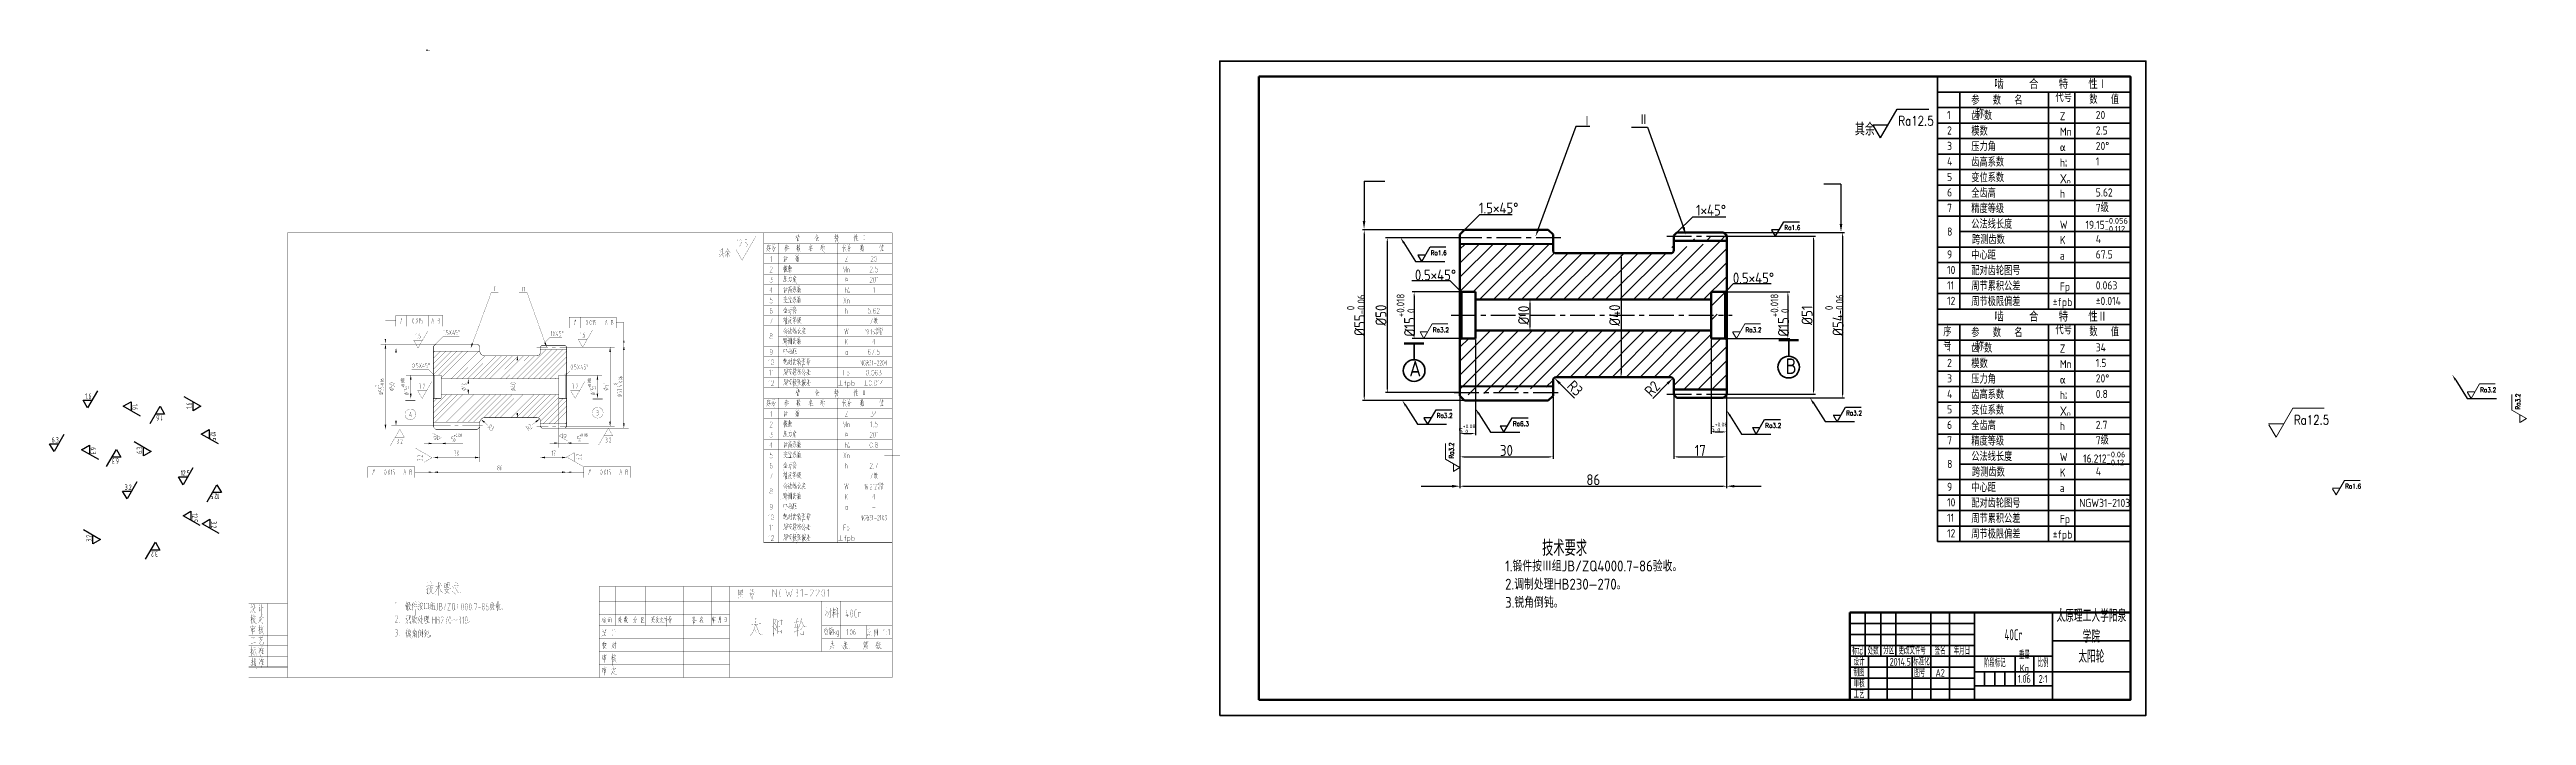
# Model space of a CAD drawing. Header units: millimetres. Extents: x -127 to 1462, y -19 to 409.
import ezdxf
from ezdxf import colors
from ezdxf.entities.mleader import LeaderData, LeaderLine
from ezdxf.math import Vec2, Vec3

# ---------------------------------------------------------------- set-up
doc = ezdxf.new("R2010")
doc.units = ezdxf.units.MM
doc.header["$LTSCALE"] = 0.5
doc.linetypes.add('CENTER', pattern=[50.8, 31.75, -6.35, 6.35, -6.35])
for name, color, linetype in [('2细线层', 4, 'Continuous'), ('H', 7, 'Continuous'), ('P', 7, 'Continuous'), ('中心线', 1, 'CENTER'), ('剖面线', 2, 'Continuous'), ('标注线', 3, 'Continuous'), ('细实线层', 7, 'Continuous')]:
    doc.layers.add(name, color=color, linetype=linetype)
for name, color, linetype, lineweight in [('图层2', 7, 'Continuous', 9), ('粗实线', 6, 'Continuous', 70), ('细实线', 6, 'Continuous', 35), ('轮廓', 7, 'Continuous', 50)]:
    doc.layers.add(name, color=color, linetype=linetype, lineweight=lineweight)
doc.styles.add('biaozhu', font='gbenor.shx', dxfattribs={"height": 3.5, "bigfont": 'gbcbig.shx'})
doc.styles.add('gbcbig1', font='gbenor.shx', dxfattribs={"width": 0.7, "height": 5, "bigfont": 'gbcbig.shx'})
doc.styles.add('TH_GBDIM', font='romans.shx', dxfattribs={"width": 0.8, "bigfont": 'gbcbig.shx'})
doc.dimstyles.new('ISO-25', dxfattribs={"dimtxt": 3.5, "dimasz": 2.5, "dimexe": 1.25, "dimexo": 0.625, "dimtad": 1, "dimtxsty": 'biaozhu', "dimcen": 2.5, "dimadec": 0, "dimazin": 0, "dimtfac": 1, "dimtmove": 0, "dimatfit": 3, "dimfxl": 1, "dimarcsym": 0})
pattern_1 = [(45, (539.084, -146.5976), (-4.49013, 4.49013), [])]

msp = doc.modelspace()

# ---------------------------------------------------------------- texts
at = {"layer": '标注线', "attachment_point": 1}
for s, width, gutter_width, insert, char_height, style in [('Ⅰ', 19.14986, 17.5, (856.126, 366.518), 7, 'biaozhu'), ('Ⅱ', 21.02729, 17.5, (892.332, 367.508), 7, 'biaozhu'), ('Ra12.5', 13.07369, 25, (1058.953, 366.142), 6, 'TH_GBDIM'), ('其余', 70.52357, 17.5, (1031.085, 361.703), 8, 'biaozhu'), ('1.5×45%%D', 24.45277, 17.5, (789.909, 310.649), 7, 'biaozhu'), ('1×45%%D', 22.63641, 17.5, (929.151, 309.282), 7, 'biaozhu'), ('Ra1.6', 13.07369, 25, (985.8, 296.117), 3, 'TH_GBDIM'), ('Ra1.6', 13.07369, 25, (758.98, 279.911), 3, 'TH_GBDIM'), ('0.5×45%%D', 42.56439, 17.5, (748.852, 267.703), 7, 'biaozhu'), ('0.5×45%%D', 42.56439, 17.5, (952.789, 265.745), 7, 'biaozhu'), ('A', 43.53642, 17.5, (745.248, 209.072), 10, 'biaozhu'), ('B', 53.2397, 17.5, (986.523, 210.679), 10, 'biaozhu'), ('1.6', 18.05862, 25, (-103.869, 188.196), 3.5, 'gbcbig1'), ('Ra3.2', 13.07369, 25, (762.833, 175.436), 3, 'TH_GBDIM'), ('Ra3.2', 13.07369, 25, (1025.374, 177.06), 3, 'TH_GBDIM'), ('6.3', 18.05862, 25, (-125.406, 160.194), 3.5, 'gbcbig1'), ('Ra6.3', 13.07369, 25, (811.746, 170.261), 3, 'TH_GBDIM'), ('Ra3.2', 13.07369, 25, (973.584, 169.096), 3, 'TH_GBDIM'), ('3.2', 18.05862, 25, (-78.53, 129.748), 3.5, 'gbcbig1'), ('12.5', 18.05862, 25, (-42.628, 138.835), 3.5, 'gbcbig1'), ('1.锻件按Ⅲ组JB/ZQ4000.7-86验收。\\P2.调制处理HB230—270。\\P3.锐角倒钝。', 269.7804, 25, (806.75, 80.938), 7, 'biaozhu'), ('技术要求', 97.9061, 25, (830.46, 93.942), 10, 'biaozhu')]:
    msp.add_mtext_dynamic_manual_height_columns(s, width=width, gutter_width=gutter_width, heights=[0], dxfattribs=dict(at, insert=insert, char_height=char_height, style=style))
at = {"layer": '标注线', "char_height": 7, "attachment_point": 5, "style": 'biaozhu'}
for s, insert, rotation in [('R3', (851.616, 191.548), 315.036237), ('R2', (901.085, 191.226), 45.692095)]:
    msp.add_mtext(s, dxfattribs=dict(at, insert=insert, rotation=rotation))
at = {"layer": '标注线', "char_height": 3.5, "attachment_point": 1, "style": 'gbcbig1'}
for s, insert, rotation in [('1.6', (-70.22, 181.431), 270), ('1.6', (-39.014, 178.399), 90), ('1.6', (-54.419, 170.669), 180), ('6.3', (-96.966, 153.58), 270), ('6.3', (-82.361, 143.047), 180), ('6.3', (-70.87, 149.431), 90), ('12.5', (-17.927, 120.342), 180), ('3.2', (-103.237, 92.996), 90), ('12.5', (-31.865, 111.253), 270), ('3.2', (-19.688, 106.081), 270), ('3.2', (-57.325, 83.425), 180)]:
    msp.add_mtext_dynamic_manual_height_columns(s, width=18.05862, gutter_width=25, heights=[0], dxfattribs=dict(at, insert=insert, rotation=rotation))
at = {"layer": '细实线', "attachment_point": 1, "style": 'biaozhu'}
for s, width, insert, char_height in [('啮     合    特    性Ⅰ', 82.409, (1120.495, 389.526), 6), ('1', 9.472, (1090.203, 369.535), 5.25), ('参   数   名   称', 37.888, (1105.747, 378.796), 5.25), ('齿 数', 37.888, (1105.747, 368.874), 5.25), ('代号', 11.36, (1159.736, 380.596), 5.25), ('Z', 11.36, (1162.513, 368.794), 5.25), ('数   值', 23.689, (1181.446, 379.312), 5.25), ('20', 23.689, (1185.541, 369.511), 5.25), ('2', 9.472, (1090.203, 359.587), 5.25), ('3', 9.472, (1090.203, 349.639), 5.25), ('模数', 37.888, (1105.747, 358.926), 5.25), ('压力角', 37.888, (1105.747, 348.978), 5.25), ('Mn', 11.36, (1162.513, 358.846), 5.25), ('2.5', 23.689, (1185.541, 359.563), 5.25), ('20%%D', 23.689, (1185.541, 349.615), 5.25), ('4', 9.472, (1090.203, 339.717), 5.25), ('齿高系数', 37.888, (1105.747, 339.055), 5.25), ('α', 11.36, (1162.513, 348.898), 5.25), ('\\A1;h{\\H0.4x;\\Sx^ a;}', 11.36, (1162.513, 338.976), 5.25), ('1', 23.689, (1185.541, 339.692), 5.25), ('5', 9.472, (1090.203, 329.742), 5.25), ('6', 9.472, (1090.203, 319.821), 5.25), ('全齿高', 37.888, (1105.747, 319.159), 5.25), ('变位系数', 37.888, (1105.747, 329.08), 5.25), ('X{\\H0.5x;n}', 11.36, (1162.513, 329.001), 6), ('h', 11.36, (1162.513, 319.08), 5.25), ('5.62', 23.689, (1185.541, 319.796), 5.25), ('7', 9.472, (1090.203, 309.871), 5.25), ('精度等级', 37.888, (1105.747, 309.21), 5.25), ('7级', 23.689, (1185.541, 309.847), 5.25), ('8', 9.472, (1090.203, 294.673), 5.25), ('公法线长度', 37.888, (1105.747, 299.262), 5.25), ('跨测齿数', 37.888, (1106.21, 289.287), 5.25), ('W', 11.36, (1162.513, 299.182), 5.25), ('K', 11.36, (1162.513, 289.207), 5.25), ('\\A1;19.15{\\H0.7x;\\S-0.056^ -0.112;}', 23.689, (1178.965, 300.791), 5.25), ('4', 23.689, (1185.541, 289.924), 5.25), ('10', 9.472, (1090.203, 270.079), 5.25), ('9', 9.472, (1090.203, 280.027), 5.25), ('中心距', 37.888, (1105.747, 279.366), 5.25), ('a', 11.36, (1162.513, 279.286), 5.25), ('67.5', 23.689, (1185.541, 280.003), 5.25), ('11', 9.472, (1090.203, 260.157), 5.25), ('周节累积公差', 37.888, (1105.747, 259.495), 5.25), ('配对齿轮图号', 37.888, (1105.747, 269.418), 5.25), ('Fp', 11.36, (1162.513, 259.416), 5.25), ('0.063', 23.689, (1185.541, 260.132), 5.25), ('12', 9.472, (1090.203, 250.209), 5.25), ('周节极限偏差', 37.888, (1105.747, 249.547), 5.25), ('啮     合    特    性Ⅱ', 82.409, (1120.495, 240.327), 6), ('±fpb', 11.36, (1157.937, 249.468), 5.25), ('±0.014', 23.689, (1185.541, 250.184), 5.25), ('序号', 9.472, (1087.716, 230.259), 5.25), ('参   数   名   称', 37.888, (1105.747, 229.65), 5.25), ('代号', 11.36, (1159.736, 231.45), 5.25), ('数   值', 23.689, (1181.446, 230.165), 5.25), ('1', 9.472, (1090.203, 220.363), 5.25), ('2', 9.472, (1090.203, 210.415), 5.25), ('模数', 37.888, (1105.747, 209.754), 5.25), ('齿 数', 37.888, (1105.747, 219.702), 5.25), ('Z', 11.36, (1162.513, 219.622), 5.25), ('Mn', 11.36, (1162.513, 209.674), 5.25), ('1.5', 23.689, (1185.541, 210.391), 5.25), ('34', 23.689, (1185.541, 220.339), 5.25), ('3', 9.472, (1090.203, 200.493), 5.25), ('压力角', 37.888, (1105.747, 199.806), 5.25), ('α', 11.36, (1162.513, 199.726), 5.25), ('20%%D', 23.689, (1185.541, 200.468), 5.25), ('4', 9.472, (1090.203, 190.518), 5.25), ('5', 9.472, (1090.203, 180.57), 5.25), ('变位系数', 37.888, (1105.747, 179.908), 5.25), ('齿高系数', 37.888, (1105.747, 189.883), 5.25), ('X{\\H0.5x;n}', 11.36, (1162.513, 179.829), 6), ('\\A1;h{\\H0.4x;\\Sx^ a;}', 11.36, (1162.513, 189.804), 5.25), ('0.8', 23.689, (1185.541, 190.493), 5.25), ('7', 9.472, (1090.203, 160.699), 5.25), ('6', 9.472, (1090.203, 170.649), 5.25), ('全齿高', 37.888, (1105.747, 169.987), 5.25), ('精度等级', 37.888, (1105.747, 160.038), 5.25), ('h', 11.36, (1162.513, 169.908), 5.25), ('2.7', 23.689, (1185.541, 170.624), 5.25), ('7级', 23.689, (1185.541, 160.676), 5.25), ('8', 9.472, (1090.203, 145.528), 5.25), ('公法线长度', 37.888, (1105.747, 150.09), 5.25), ('W', 11.36, (1162.513, 150.01), 5.25), ('\\A1;16.212{\\H0.7x;\\S-0.06^ -0.12;}', 23.689, (1177.401, 150.83), 5.25), ('9', 9.472, (1090.203, 130.855), 5.25), ('中心距', 37.888, (1105.747, 130.194), 5.25), ('跨测齿数', 37.888, (1106.21, 140.115), 5.25), ('a', 11.36, (1162.513, 130.114), 5.25), ('K', 11.36, (1162.513, 140.035), 5.25), ('4', 23.689, (1185.541, 140.779), 5.25), ('10', 9.472, (1090.203, 120.933), 5.25), ('配对齿轮图号', 37.888, (1105.747, 120.246), 5.25), ('NGW31-2103', 23.689, (1175.036, 120.545), 5.25), ('11', 9.472, (1090.203, 110.985), 5.25), ('12', 9.472, (1090.203, 101.01), 5.25), ('周节累积公差', 37.888, (1105.747, 110.323), 5.25), ('周节极限偏差', 37.888, (1105.747, 100.375), 5.25), ('±fpb', 11.36, (1157.937, 100.296), 5.25), ('Fp', 11.36, (1162.513, 110.244), 5.25)]:
    msp.add_mtext_dynamic_manual_height_columns(s, width=width, gutter_width=17.5, heights=[0], dxfattribs=dict(at, insert=insert, char_height=char_height))
at = {"layer": '细实线', "color": 0, "attachment_point": 5, "style": 'gbcbig1'}
for s, insert, char_height, width in [('40Cr', (1132.758, 33.311), 7, 50), ('太原理工大学阳泉学院', (1182.758, 38.901), 8, 50), ('标记', (1032.758, 23.03), 5, 10), ('设计', (1033.758, 16.08), 5, 12), ('处数', (1042.758, 23.03), 5, 10), ('分区', (1052.725, 23.341), 5, 10), ('2014.5', (1060.17, 15.953), 5, 16), ('更改文件号', (1067.825, 23.182), 5, 26), ('标准化', (1073.758, 16.152), 5, 12), ('签名', (1085.758, 23.08), 5, 12), ('年月日', (1099.758, 23.03), 5, 16), ('阶段标记', (1120.758, 15.03), 5, 26), ('重量Kg', (1139.758, 15.13), 5, 12), ('比例', (1151.758, 15.13), 5, 12), ('太阳轮', (1182.758, 19.397), 8, 50), ('制图', (1033.679, 9.12), 5, 12), ('审核', (1033.758, 2.08), 5, 12), ('图号', (1072.659, 8.693), 5, 16), ('A2', (1085.759, 8.848), 5, 16), ('1.06', (1139.744, 4.954), 5, 12), ('2:1', (1151.758, 4.955), 5, 12), ('工艺', (1033.758, -4.92), 5, 12)]:
    msp.add_mtext(s, dxfattribs=dict(at, insert=insert, char_height=char_height, width=width))
at = {"layer": '细实线层', "attachment_point": 1, "style": 'TH_GBDIM'}
for s, insert, char_height in [('Ra12.5', (1312.662, 174.181), 6), ('Ra1.6', (1345.489, 130.083), 3)]:
    msp.add_mtext_dynamic_manual_height_columns(s, width=13.07369, gutter_width=25, heights=[0], dxfattribs=dict(at, insert=insert, char_height=char_height))

# ---------------------------------------------------------------- blocks, each defined once
blk = doc.blocks.new('*D1')
at = {"layer": 'Defpoints', "color": 0, "transparency": 16777216}
for p in [(822.6, 248.4), (822.6, 228.5), (822.7, 228.5)]:
    blk.add_point(p, dxfattribs=at)
at = {"layer": '标注线', "color": 0, "lineweight": -2, "transparency": 16777216}
for p, q in [((822.7, 245.9), (822.7, 231)), ((823.3, 248.4), (824, 248.4)), ((823.3, 228.5), (824, 228.5))]:
    blk.add_line(p, q, dxfattribs=at)
at = {"layer": '标注线', "color": 0, "transparency": 16777216}
for points in [[(822.3, 245.9), (823.1, 245.9), (822.7, 248.4)], [(822.3, 231), (823.1, 231), (822.7, 228.5)]]:
    blk.add_solid(points, dxfattribs=at)
at = {"layer": '标注线', "color": 0, "transparency": 16777216, "insert": (818.6, 238.4), "char_height": 3.5, "attachment_point": 5, "rotation": 90, "style": 'biaozhu'}
blk.add_mtext('{\\H2x;%%C10}', dxfattribs=at)
blk = doc.blocks.new('*D2')
at = {"layer": 'Defpoints', "color": 0, "transparency": 16777216}
for p in [(885.5, 278.1), (881.1, 198.6), (885.5, 198.6)]:
    blk.add_point(p, dxfattribs=at)
at = {"layer": '标注线', "color": 0, "lineweight": -2, "transparency": 16777216}
for p, q in [((884.9, 278.1), (879.9, 278.1)), ((881.1, 275.6), (881.1, 201.1)), ((884.9, 198.6), (879.9, 198.6))]:
    blk.add_line(p, q, dxfattribs=at)
at = {"layer": '标注线', "color": 0, "transparency": 16777216}
for points in [[(880.7, 275.6), (881.6, 275.6), (881.1, 278.1)], [(880.7, 201.1), (881.6, 201.1), (881.1, 198.6)]]:
    blk.add_solid(points, dxfattribs=at)
at = {"layer": '标注线', "color": 0, "transparency": 16777216, "insert": (877, 238.4), "char_height": 3.5, "attachment_point": 5, "rotation": 90, "style": 'biaozhu'}
blk.add_mtext('{\\H2x;%%C40}', dxfattribs=at)
blk = doc.blocks.new('*D3')
at = {"layer": 'Defpoints', "color": 0, "transparency": 16777216}
for p in [(780.8, 293.1), (716.4, 183.7), (780.8, 183.7)]:
    blk.add_point(p, dxfattribs=at)
at = {"layer": '标注线', "color": 0, "lineweight": -2, "transparency": 16777216}
for p, q in [((780.1, 293.1), (715.2, 293.1)), ((716.4, 290.6), (716.4, 186.2)), ((780.1, 183.7), (715.2, 183.7))]:
    blk.add_line(p, q, dxfattribs=at)
at = {"layer": '标注线', "color": 0, "transparency": 16777216}
for points in [[(716, 290.6), (716.8, 290.6), (716.4, 293.1)], [(716, 186.2), (716.8, 186.2), (716.4, 183.7)]]:
    blk.add_solid(points, dxfattribs=at)
at = {"layer": '标注线', "color": 0, "transparency": 16777216, "insert": (711.1, 238.4), "char_height": 3.5, "attachment_point": 5, "rotation": 90, "style": 'biaozhu'}
blk.add_mtext('{\\H2x;%%C55\\H0.7x;\\S 0^ -0.06;}', dxfattribs=at)
blk = doc.blocks.new('*D4')
at = {"layer": 'Defpoints', "color": 0, "transparency": 16777216}
for p in [(777.8, 288.1), (731.2, 188.7), (777.8, 188.7)]:
    blk.add_point(p, dxfattribs=at)
at = {"layer": '标注线', "color": 0, "lineweight": -2, "transparency": 16777216}
for p, q in [((777.1, 288.1), (730, 288.1)), ((731.2, 285.6), (731.2, 191.2)), ((777.1, 188.7), (730, 188.7))]:
    blk.add_line(p, q, dxfattribs=at)
at = {"layer": '标注线', "color": 0, "transparency": 16777216}
for points in [[(730.8, 285.6), (731.6, 285.6), (731.2, 288.1)], [(730.8, 191.2), (731.6, 191.2), (731.2, 188.7)]]:
    blk.add_solid(points, dxfattribs=at)
at = {"layer": '标注线', "color": 0, "transparency": 16777216, "insert": (727.1, 238.4), "char_height": 3.5, "attachment_point": 5, "rotation": 90, "style": 'biaozhu'}
blk.add_mtext('{\\H2x;%%C50}', dxfattribs=at)
blk = doc.blocks.new('*D5')
at = {"layer": 'Defpoints', "color": 0, "transparency": 16777216}
for p in [(778.8, 253.3), (748.4, 223.5), (778.8, 223.5)]:
    blk.add_point(p, dxfattribs=at)
at = {"layer": '标注线', "color": 0, "lineweight": -2, "transparency": 16777216}
for p, q in [((778.1, 253.3), (747.1, 253.3)), ((748.4, 250.8), (748.4, 226)), ((778.1, 223.5), (747.1, 223.5))]:
    blk.add_line(p, q, dxfattribs=at)
at = {"layer": '标注线', "color": 0, "transparency": 16777216}
for points in [[(748, 250.8), (748.8, 250.8), (748.4, 253.3)], [(748, 226), (748.8, 226), (748.4, 223.5)]]:
    blk.add_solid(points, dxfattribs=at)
at = {"layer": '标注线', "color": 0, "transparency": 16777216, "insert": (743.1, 238.4), "char_height": 3.5, "attachment_point": 5, "rotation": 90, "style": 'biaozhu'}
blk.add_mtext('{\\H2x;%%C15\\H0.7x;\\S+0.018^  0;}', dxfattribs=at)
blk = doc.blocks.new('*D6')
at = {"layer": 'Defpoints', "color": 0, "transparency": 16777216}
for p in [(777.8, 186.7), (837.5, 186.7), (837.5, 147.5)]:
    blk.add_point(p, dxfattribs=at)
at = {"layer": '标注线', "color": 0, "lineweight": -2, "transparency": 16777216}
for p, q in [((777.8, 186), (777.8, 146.3)), ((837.5, 186), (837.5, 146.3)), ((780.3, 147.5), (835, 147.5))]:
    blk.add_line(p, q, dxfattribs=at)
at = {"layer": '标注线', "color": 0, "transparency": 16777216}
for points in [[(780.3, 147.9), (780.3, 147.1), (777.8, 147.5)], [(835, 147.9), (835, 147.1), (837.5, 147.5)]]:
    blk.add_solid(points, dxfattribs=at)
at = {"layer": '标注线', "color": 0, "transparency": 16777216, "insert": (807.6, 151.6), "char_height": 3.5, "attachment_point": 5, "style": 'biaozhu'}
blk.add_mtext('{\\H2x;30}', dxfattribs=at)
blk = doc.blocks.new('*D7')
at = {"layer": 'Defpoints', "color": 0, "transparency": 16777216}
for p in [(787.7, 223.5), (777.8, 186.7), (787.7, 162.5)]:
    blk.add_point(p, dxfattribs=at)
at = {"layer": '标注线', "color": 0, "lineweight": -2, "transparency": 16777216}
for p, q in [((787.7, 222.8), (787.7, 161.3)), ((777.8, 186), (777.8, 161.3)), ((780.3, 162.5), (785.2, 162.5))]:
    blk.add_line(p, q, dxfattribs=at)
at = {"layer": '标注线', "color": 0, "transparency": 16777216}
for points in [[(780.3, 162.9), (780.3, 162.1), (777.8, 162.5)], [(785.2, 162.9), (785.2, 162.1), (787.7, 162.5)]]:
    blk.add_solid(points, dxfattribs=at)
at = {"layer": '标注线', "color": 0, "transparency": 16777216, "insert": (782.3, 165.4), "char_height": 3.5, "attachment_point": 5, "style": 'biaozhu'}
blk.add_mtext('5{\\H0.7x;\\S+0.08^  0;}', dxfattribs=at)
blk = doc.blocks.new('*D8')
at = {"layer": 'Defpoints', "color": 0, "transparency": 16777216}
for p in [(777.8, 186.7), (948.8, 187.3), (948.8, 128.6)]:
    blk.add_point(p, dxfattribs=at)
at = {"layer": '标注线', "color": 0, "lineweight": -2, "transparency": 16777216}
for p, q in [((777.8, 186), (777.8, 127.4)), ((948.8, 186.6), (948.8, 127.4)), ((780.3, 128.6), (946.3, 128.6))]:
    blk.add_line(p, q, dxfattribs=at)
at = {"layer": '标注线', "color": 0, "transparency": 16777216}
for points in [[(780.3, 129.1), (780.3, 128.2), (777.8, 128.6)], [(946.3, 129.1), (946.3, 128.2), (948.8, 128.6)]]:
    blk.add_solid(points, dxfattribs=at)
at = {"layer": '标注线', "color": 0, "transparency": 16777216, "insert": (863.3, 132.8), "char_height": 3.5, "attachment_point": 5, "style": 'biaozhu'}
blk.add_mtext('{\\H2x;86}', dxfattribs=at)
blk = doc.blocks.new('*D9')
at = {"layer": 'Defpoints', "color": 0, "transparency": 16777216}
for p in [(915, 187.7), (948.8, 187.3), (948.8, 147.5)]:
    blk.add_point(p, dxfattribs=at)
at = {"layer": '标注线', "color": 0, "lineweight": -2, "transparency": 16777216}
for p, q in [((915, 187), (915, 146.3)), ((948.8, 186.6), (948.8, 146.3)), ((917.5, 147.5), (946.3, 147.5))]:
    blk.add_line(p, q, dxfattribs=at)
at = {"layer": '标注线', "color": 0, "transparency": 16777216}
for points in [[(917.5, 147.9), (917.5, 147.1), (915, 147.5)], [(946.3, 147.9), (946.3, 147.1), (948.8, 147.5)]]:
    blk.add_solid(points, dxfattribs=at)
at = {"layer": '标注线', "color": 0, "transparency": 16777216, "insert": (931.9, 151.6), "char_height": 3.5, "attachment_point": 5, "style": 'biaozhu'}
blk.add_mtext('{\\H2x;17}', dxfattribs=at)
blk = doc.blocks.new('*D10')
at = {"layer": 'Defpoints', "color": 0, "transparency": 16777216}
for p in [(938.9, 223.5), (948.8, 187.3), (948.8, 163.5)]:
    blk.add_point(p, dxfattribs=at)
at = {"layer": '标注线', "color": 0, "lineweight": -2, "transparency": 16777216}
for p, q in [((938.9, 222.8), (938.9, 162.3)), ((948.8, 186.6), (948.8, 162.3)), ((941.4, 163.5), (946.3, 163.5))]:
    blk.add_line(p, q, dxfattribs=at)
at = {"layer": '标注线', "color": 0, "transparency": 16777216}
for points in [[(941.4, 163.9), (941.4, 163.1), (938.9, 163.5)], [(946.3, 163.9), (946.3, 163.1), (948.8, 163.5)]]:
    blk.add_solid(points, dxfattribs=at)
at = {"layer": '标注线', "color": 0, "transparency": 16777216, "insert": (943.9, 166.5), "char_height": 3.5, "attachment_point": 5, "style": 'biaozhu'}
blk.add_mtext('5{\\H0.7x;\\S+0.08^  0;}', dxfattribs=at)
blk = doc.blocks.new('*D11')
at = {"layer": 'Defpoints', "color": 0, "transparency": 16777216}
for p in [(946.8, 291.5), (946.8, 185.3), (1023.2, 185.3)]:
    blk.add_point(p, dxfattribs=at)
at = {"layer": '标注线', "color": 0, "lineweight": -2, "transparency": 16777216}
for p, q in [((947.4, 291.5), (1024.4, 291.5)), ((1023.2, 289), (1023.2, 187.8)), ((947.4, 185.3), (1024.4, 185.3))]:
    blk.add_line(p, q, dxfattribs=at)
at = {"layer": '标注线', "color": 0, "transparency": 16777216}
for points in [[(1022.8, 289), (1023.6, 289), (1023.2, 291.5)], [(1022.8, 187.8), (1023.6, 187.8), (1023.2, 185.3)]]:
    blk.add_solid(points, dxfattribs=at)
at = {"layer": '标注线', "color": 0, "transparency": 16777216, "insert": (1017.9, 238.4), "char_height": 3.5, "attachment_point": 5, "rotation": 90, "style": 'biaozhu'}
blk.add_mtext('{\\H2x;%%C54\\H0.7x;\\S 0^ -0.06;}', dxfattribs=at)
blk = doc.blocks.new('*D12')
at = {"layer": 'Defpoints', "color": 0, "transparency": 16777216}
for p in [(948.8, 289.1), (948.8, 187.7), (1004.5, 187.7)]:
    blk.add_point(p, dxfattribs=at)
at = {"layer": '标注线', "color": 0, "lineweight": -2, "transparency": 16777216}
for p, q in [((949.5, 289.1), (1005.8, 289.1)), ((1004.5, 286.6), (1004.5, 190.2)), ((949.5, 187.7), (1005.8, 187.7))]:
    blk.add_line(p, q, dxfattribs=at)
at = {"layer": '标注线', "color": 0, "transparency": 16777216}
for points in [[(1004.1, 286.6), (1005, 286.6), (1004.5, 289.1)], [(1004.1, 190.2), (1005, 190.2), (1004.5, 187.7)]]:
    blk.add_solid(points, dxfattribs=at)
at = {"layer": '标注线', "color": 0, "transparency": 16777216, "insert": (1000.4, 238.4), "char_height": 3.5, "attachment_point": 5, "rotation": 90, "style": 'biaozhu'}
blk.add_mtext('{\\H2x;%%C51}', dxfattribs=at)
blk = doc.blocks.new('*D13')
at = {"layer": 'Defpoints', "color": 0, "transparency": 16777216}
for p in [(947.8, 253.3), (947.8, 223.5), (988.1, 223.5)]:
    blk.add_point(p, dxfattribs=at)
at = {"layer": '标注线', "color": 0, "lineweight": -2, "transparency": 16777216}
for p, q in [((948.5, 253.3), (989.4, 253.3)), ((988.1, 250.8), (988.1, 226)), ((948.5, 223.5), (989.4, 223.5))]:
    blk.add_line(p, q, dxfattribs=at)
at = {"layer": '标注线', "color": 0, "transparency": 16777216}
for points in [[(987.7, 250.8), (988.5, 250.8), (988.1, 253.3)], [(987.7, 226), (988.5, 226), (988.1, 223.5)]]:
    blk.add_solid(points, dxfattribs=at)
at = {"layer": '标注线', "color": 0, "transparency": 16777216, "insert": (982.9, 238.4), "char_height": 3.5, "attachment_point": 5, "rotation": 90, "style": 'biaozhu'}
blk.add_mtext('{\\H2x;%%C15\\H0.7x;\\S+0.018^  0;}', dxfattribs=at)
blk = doc.blocks.new('粗糙度12.5')
at = {"layer": '标注线'}
for p, q in [((0, 0), (-2.9, 5)), ((-2.9, 5), (2.9, 5)), ((6.3, 11), (0, 0))]:
    blk.add_line(p, q, dxfattribs=at)
at = {"layer": '标注线', "insert": (-1.5, 9.2), "char_height": 3.5, "attachment_point": 1, "style": 'gbcbig1'}
blk.add_mtext_dynamic_manual_height_columns('12.5', width=18.059, gutter_width=25, heights=[0], dxfattribs=at)
blk = doc.blocks.new('000')
at = {"layer": '图层2'}
for p, q in [((-3, 5.2), (-3.2, 5.6)), ((-3.2, 5.6), (3.2, 5.6)), ((0, 0), (-3, 5.2)), ((0, 0), (7.1, 12.4)), ((7.1, 12.4), (20.6, 12.4))]:
    blk.add_line(p, q, dxfattribs=at)
at = {"layer": '细实线层', "insert": (7.7, 9.3), "char_height": 4, "attachment_point": 1, "style": 'TH_GBDIM'}
blk.add_mtext_dynamic_manual_height_columns('Ra3.2', width=13.074, gutter_width=25, heights=[0], dxfattribs=at)

# ---------------------------------------------------------------- dimensions: what is measured, and where the dimension line sits
at = {"layer": '标注线'}
for base, p1, p2, text, picture, middle in [((716.426, 183.672), (780.772, 293.104), (780.772, 183.672), '{\\H2x;%%C55\\H0.7x;\\S 0^ -0.06;}', '*D3', (711.114, 238.388)), ((731.215, 188.682), (777.774, 288.13), (777.774, 188.682), '{\\H2x;%%C50}', '*D4', (727.09, 238.406)), ((1023.2, 185.296), (946.824, 291.482), (946.824, 185.296), '{\\H2x;%%C54\\H0.7x;\\S 0^ -0.06;}', '*D11', (1017.888, 238.389)), ((1004.54, 187.658), (948.836, 289.118), (948.836, 187.658), '{\\H2x;%%C51}', '*D12', (1000.415, 238.388)), ((881.138, 198.63), (885.548, 278.146), (885.548, 198.63), '{\\H2x;%%C40}', '*D2', (877.013, 238.388)), ((748.369, 223.466), (778.762, 253.31), (778.762, 223.466), '{\\H2x;%%C15\\H0.7x;\\S+0.018^  0;}', '*D5', (743.148, 238.388)), ((822.717, 228.476), (822.646, 248.372), (822.646, 228.476), '{\\H2x;%%C10}', '*D1', (818.592, 238.424)), ((988.102, 223.466), (947.848, 253.31), (947.848, 223.466), '{\\H2x;%%C15\\H0.7x;\\S+0.018^  0;}', '*D13', (982.881, 238.388))]:
    dim = msp.add_linear_dim(base=base, p1=p1, p2=p2, angle=90, text=text, dimstyle='ISO-25', dxfattribs=at)
    dim.commit()
    dim.dimension.update_dxf_attribs({"geometry": picture, "text_midpoint": middle})
for base, p1, p2, picture, middle in [((787.722, 162.504), (777.774, 186.672), (787.722, 223.466), '*D7', (782.256, 162.504)), ((948.836, 163.532), (938.888, 223.466), (948.836, 187.27), '*D10', (943.91, 163.532))]:
    dim = msp.add_linear_dim(base=base, p1=p1, p2=p2, text='5{\\H0.7x;\\S+0.08^  0;}', dimstyle='ISO-25', dxfattribs=at)
    dim.commit()
    dim.dimension.update_dxf_attribs({"geometry": picture, "text_midpoint": middle, "dimtype": 160})
for base, p1, p2, text, picture, middle in [((948.836, 128.64), (777.774, 186.672), (948.836, 187.27), '{\\H2x;86}', '*D8', (863.305, 132.765)), ((837.464, 147.512), (777.774, 186.672), (837.464, 186.672), '{\\H2x;30}', '*D6', (807.619, 151.637)), ((948.836, 147.512), (915.004, 187.658), (948.836, 187.27), '{\\H2x;17}', '*D9', (931.92, 151.637))]:
    dim = msp.add_linear_dim(base=base, p1=p1, p2=p2, text=text, dimstyle='ISO-25', dxfattribs=at)
    dim.commit()
    dim.dimension.update_dxf_attribs({"geometry": picture, "text_midpoint": middle})

# ---------------------------------------------------------------- hatches: boundary and pattern name
at = {"layer": 'H', "linetype": 'Continuous'}
for points in [[(88.618, 220.169), (88.23, 223.15), (88.988, 223.15), (88.618, 220.169)], [(88.159, 216.853), (89.165, 216.853), (88.671, 219.851), (88.159, 216.853)], [(94.933, 214.365), (95.938, 214.365), (95.426, 217.346), (94.933, 214.365)], [(144.886, 219.975), (143.969, 220.327), (143.387, 217.346), (144.886, 219.975)], [(172.755, 209.391), (173.743, 209.391), (173.232, 212.372), (172.755, 209.391)], [(191.505, 220.821), (190.571, 220.504), (192.052, 217.858), (191.505, 220.821)], [(232.251, 214.877), (233.239, 214.877), (232.728, 217.858), (232.251, 214.877)], [(241.071, 216.059), (242.076, 216.059), (241.565, 219.04), (241.071, 216.059)], [(241.565, 219.04), (241.177, 222.021), (241.935, 222.021), (241.565, 219.04)], [(104.405, 196.973), (105.392, 196.973), (104.916, 199.954), (104.405, 196.973)], [(141.288, 194.486), (142.293, 194.486), (141.781, 197.467), (141.288, 194.486)], [(224.12, 196.973), (225.108, 196.973), (224.614, 199.954), (224.12, 196.973)], [(101.529, 183.25), (101.529, 183.621), (107.791, 183.621), (107.791, 183.25), (101.529, 183.25)], [(104.405, 188.013), (105.392, 188.013), (104.916, 185.032), (104.405, 188.013)], [(141.288, 190.5), (142.293, 190.5), (141.781, 187.519), (141.288, 190.5)], [(172.755, 175.595), (173.743, 175.595), (173.232, 172.597), (172.755, 175.595)], [(221.65, 184.326), (221.65, 184.732), (227.912, 184.732), (227.912, 184.326), (221.65, 184.326)], [(224.12, 188.013), (225.108, 188.013), (224.614, 185.032), (224.12, 188.013)], [(88.159, 168.116), (89.165, 168.116), (88.671, 165.135), (88.159, 168.116)], [(94.933, 170.603), (95.938, 170.603), (95.426, 167.622), (94.933, 170.603)], [(152.488, 170.004), (151.853, 169.245), (149.895, 171.538), (152.488, 170.004)], [(184.891, 170.374), (185.508, 169.598), (187.537, 171.838), (184.891, 170.374)], [(232.251, 170.109), (233.239, 170.109), (232.728, 167.128), (232.251, 170.109)], [(241.071, 168.928), (242.076, 168.928), (241.565, 165.929), (241.071, 168.928)], [(116.364, 156.58), (116.364, 155.575), (119.345, 156.069), (116.364, 156.58)], [(122.326, 147.567), (122.326, 146.562), (119.345, 147.055), (122.326, 147.567)], [(127.3, 156.58), (127.3, 155.575), (124.319, 156.069), (127.3, 156.58)], [(146.209, 147.567), (146.209, 146.562), (149.19, 147.055), (146.209, 147.567)], [(190.959, 147.567), (190.959, 146.562), (187.96, 147.055), (190.959, 147.567)], [(196.921, 156.792), (196.921, 155.787), (199.902, 156.298), (196.921, 156.792)], [(201.895, 147.567), (201.895, 146.562), (204.876, 147.055), (201.895, 147.567)], [(207.857, 156.792), (207.857, 155.787), (204.876, 156.298), (207.857, 156.792)], [(119.345, 137.619), (116.364, 137.248), (116.364, 137.989), (119.345, 137.619)], [(122.326, 138.13), (122.326, 137.125), (119.345, 137.619), (122.326, 138.13)], [(201.895, 138.13), (201.895, 137.125), (204.876, 137.619), (201.895, 138.13)], [(204.876, 137.619), (207.857, 137.989), (207.857, 137.248), (204.876, 137.619)]]:
    msp.add_hatch(color=256, dxfattribs=at).paths.add_polyline_path(points)
at = {"layer": '剖面线'}
h = msp.add_hatch(dxfattribs=at)
h.set_pattern_fill('ANSI31', color=256, scale=2)
h.set_pattern_definition(pattern_1)
edge = h.paths.add_edge_path()
edge.add_line((837.464, 284.144), (777.774, 283.932))
edge.add_line((777.774, 290.106), (777.774, 254.334))
edge.add_line((777.774, 254.334), (778.762, 253.31))
edge.add_line((778.762, 253.31), (787.722, 253.31))
edge.add_line((787.722, 253.31), (787.722, 248.372))
edge.add_line((787.722, 248.372), (938.888, 248.372))
edge.add_line((938.888, 253.1), (938.888, 228.476))
edge.add_line((947.848, 253.31), (938.888, 253.31))
edge.add_line((947.848, 253.31), (948.836, 254.334))
edge.add_line((948.836, 289.506), (948.836, 254.334))
edge.add_line((915.004, 286.084), (948.836, 286.084))
edge.add_line((914.968, 281.392), (914.968, 280.146))
edge.add_line((914.968, 281.392), (915.004, 289.506))
edge.add_arc((912.968, 280.146), 2, 270, 360)
edge.add_line((911.018, 278.146), (912.968, 278.146))
edge.add_line((843.426, 278.146), (911.018, 278.146))
edge.add_line((843.426, 278.146), (839.478, 278.146))
edge.add_arc((839.478, 280.146), 2, 180.203496, 270)
edge.add_line((837.464, 284.144), (837.478, 280.139))
h = msp.add_hatch(dxfattribs=at)
h.set_pattern_fill('ANSI31', color=256, scale=2)
h.set_pattern_definition(pattern_1)
edge = h.paths.add_edge_path()
edge.add_line((787.722, 228.476), (787.722, 223.466))
edge.add_line((787.722, 223.466), (778.762, 223.466))
edge.add_line((778.762, 223.466), (777.774, 222.514))
edge.add_line((777.774, 222.514), (777.774, 186.672))
edge.add_line((837.464, 192.634), (777.774, 192.916))
edge.add_line((837.464, 192.634), (837.464, 196.62))
edge.add_arc((839.464, 196.62), 2, 90.151328, 180)
edge.add_line((843.426, 198.63), (839.459, 198.62))
edge.add_line((843.426, 198.63), (911.018, 198.63))
edge.add_line((911.018, 198.63), (912.966, 198.63))
edge.add_arc((912.966, 196.63), 2, 0.071278, 90)
edge.add_line((914.968, 195.42), (914.966, 196.633))
edge.add_line((915.004, 187.27), (914.968, 195.42))
edge.add_line((915.004, 190.692), (948.836, 190.692))
edge.add_line((948.836, 222.514), (948.836, 190.692))
edge.add_line((947.848, 223.466), (948.836, 222.514))
edge.add_line((938.888, 223.466), (947.848, 223.466))
edge.add_line((938.888, 228.476), (938.888, 223.466))
edge.add_line((938.888, 228.476), (787.722, 228.476))

# ---------------------------------------------------------------- linework, layer by layer
at = {"layer": 'P'}
for points, const_width in [([(0.935, 0.882), (418.641, 0.882), (418.641, 296.245), (0.935, 296.245), (0.935, 0.882)], 0.132), ([(25.788, 5.838), (413.685, 5.838), (413.685, 291.289), (25.788, 291.289), (25.788, 5.838)], 0.263), ([(313.373, 280.688), (317.377, 273.72), (326.214, 289.048)], 0.132), ([(314.731, 282.381), (314.731, 286.773), (314.025, 285.803)], 0.132), ([(316.442, 286.773), (316.265, 286.738), (316.107, 286.65), (315.948, 286.491), (315.824, 286.279), (315.771, 286.032)], 0.132), ([(317.041, 285.274), (317.112, 285.538), (317.147, 285.785), (317.112, 286.032), (317.059, 286.279), (316.953, 286.491), (316.794, 286.632), (316.636, 286.738), (316.442, 286.773)], 0.132), ([(319.211, 282.381), (319.899, 282.381), (320.075, 282.416), (320.234, 282.522), (320.375, 282.681), (320.481, 282.857), (320.569, 283.122), (320.587, 283.369), (320.587, 283.863), (320.569, 284.092), (320.481, 284.339), (320.375, 284.533), (320.234, 284.692), (320.075, 284.798), (319.899, 284.833), (319.211, 284.833), (319.211, 286.773), (320.428, 286.773)], 0.132), ([(331.276, 291.289), (331.276, 92.393)], 0.263), ([(353.183, 290.442), (353.395, 290.248), (353.342, 290.301), (353.289, 288.625)], 0.132), ([(351.702, 289.278), (351.755, 287.814), (352.319, 287.973), (352.213, 287.973), (352.284, 289.243), (352.337, 289.137), (352.249, 289.048), (351.755, 288.943)], 0.132), ([(352.39, 288.484), (352.496, 288.431), (353.624, 288.625), (354.242, 288.678), (354.154, 288.731), (354.03, 288.678)], 0.132), ([(352.601, 288.025), (352.743, 287.92), (352.654, 287.867), (352.654, 286.42), (352.654, 286.103), (352.601, 286.209), (353.448, 286.314), (353.818, 286.367)], 0.132), ([(352.743, 289.789), (352.866, 289.595)], 0.132), ([(352.813, 289.595), (352.813, 288.537)], 0.132), ([(353.289, 288.114), (353.166, 287.373), (353.06, 286.967), (352.937, 286.72), (352.848, 286.544)], 0.132), ([(353.254, 287.479), (353.554, 287.073), (353.66, 286.914), (353.66, 286.808), (353.607, 286.967)], 0.132), ([(353.272, 288.237), (353.342, 288.131)], 0.132), ([(353.342, 289.401), (353.942, 289.56)], 0.132), ([(353.924, 287.92), (353.889, 286.297), (353.871, 285.997), (353.818, 286.244), (353.871, 286.314), (353.871, 286.403)], 0.132), ([(353.907, 289.595), (353.818, 289.542)], 0.132), ([(353.889, 288.131), (353.995, 287.92)], 0.132), ([(365.407, 290.354), (365.266, 289.807), (365.09, 289.348), (364.825, 288.872), (364.561, 288.431), (364.278, 288.078), (364.049, 287.814)], 0.132), ([(364.825, 287.814), (364.896, 287.514), (364.931, 286.861), (364.931, 286.103), (364.931, 286.367), (365.989, 286.508), (365.831, 286.508), (365.972, 287.814), (365.989, 287.673), (364.896, 287.479)], 0.132), ([(364.843, 288.325), (365.883, 288.484)], 0.132), ([(365.407, 289.913), (366.377, 288.184), (366.818, 288.184), (366.36, 288.237), (366.183, 288.537)], 0.132), ([(365.831, 288.502), (365.637, 288.431)], 0.132), ([(378.566, 288.431), (378.601, 288.325), (378.583, 288.219), (378.566, 286.367), (378.548, 286.156), (378.495, 286.068), (378.213, 286.508), (378.495, 286.103), (378.548, 286.209)], 0.132), ([(376.555, 287.426), (376.661, 287.461), (377.613, 288.325)], 0.132), ([(376.978, 289.666), (376.961, 289.454), (376.873, 288.943), (376.678, 288.325)], 0.132), ([(376.855, 288.89), (377.649, 289.048)], 0.132), ([(377.278, 290.442), (377.402, 290.213), (377.313, 290.248), (377.313, 285.997), (377.296, 286.314), (377.313, 286.703)], 0.132), ([(377.525, 287.814), (377.596, 287.743)], 0.132), ([(377.631, 287.778), (379.183, 287.99), (379.095, 288.025), (378.883, 287.92)], 0.132), ([(377.684, 288.625), (377.79, 288.537), (377.807, 288.625), (379.06, 288.731)], 0.132), ([(377.843, 289.295), (377.913, 289.348), (378.866, 289.454), (378.76, 289.489), (378.601, 289.401)], 0.132), ([(377.843, 287.584), (378.001, 287.214), (378.019, 287.02)], 0.132), ([(378.284, 290.354), (378.389, 290.195), (378.319, 290.195), (378.319, 288.678)], 0.132), ([(379.007, 288.749), (378.795, 288.731)], 0.132), ([(389.184, 289.084), (389.184, 288.749), (389.167, 288.502), (389.132, 288.325), (389.079, 288.114)], 0.132), ([(389.502, 290.46), (389.555, 290.213), (389.502, 285.997), (389.449, 286.314), (389.502, 286.703)], 0.132), ([(389.555, 289.401), (389.819, 289.154), (389.908, 289.031)], 0.132), ([(389.784, 286.42), (391.583, 286.544), (391.495, 286.561), (391.336, 286.544)], 0.132), ([(390.278, 289.701), (390.278, 289.348), (390.102, 288.572), (389.996, 288.131), (389.89, 287.884)], 0.132), ([(390.172, 288.731), (390.278, 288.731), (391.336, 288.89), (391.266, 288.943), (391.054, 288.872)], 0.132), ([(390.19, 287.62), (391.301, 287.814)], 0.132), ([(390.737, 290.407), (390.772, 290.142), (390.701, 286.508)], 0.132), ([(395.27, 289.719), (395.905, 289.719)], 0.132), ([(395.27, 286.703), (395.905, 286.703)], 0.132), ([(395.534, 289.719), (395.534, 286.703)], 0.132), ([(413.685, 291.289), (413.685, 125.536)], 0.263), ([(302.56, 277.336), (306.035, 277.795)], 0.132), ([(303.83, 277.213), (303.83, 277.019), (303.565, 276.613), (303.301, 276.313), (303.001, 275.978), (302.772, 275.819)], 0.132), ([(302.983, 280.141), (305.523, 280.494)], 0.132), ([(303.548, 281.411), (303.618, 281.164), (303.671, 277.566)], 0.132), ([(303.636, 278.465), (304.5, 278.571)], 0.132), ([(303.671, 279.294), (304.518, 279.453)], 0.132), ([(304.571, 277.107), (305.206, 276.578), (305.453, 276.26), (305.523, 276.031), (305.312, 276.454)], 0.132), ([(304.782, 281.534), (304.818, 281.411), (304.782, 277.654)], 0.132), ([(308.204, 281.411), (308.169, 281.164), (307.887, 280.494), (307.587, 279.876), (307.234, 279.329), (306.828, 278.818), (306.511, 278.43), (306.317, 278.253)], 0.132), ([(307.516, 277.618), (307.446, 277.389), (306.952, 276.754), (306.458, 276.26)], 0.132), ([(308.046, 279.1), (308.081, 276.666), (308.046, 276.313), (307.975, 275.978), (307.534, 276.613), (307.975, 276.066)], 0.132), ([(306.917, 278.059), (309.174, 278.289), (309.104, 278.342), (308.786, 278.253)], 0.132), ([(308.681, 279.241), (307.446, 279.012)], 0.132), ([(308.098, 280.811), (309.368, 278.783), (309.898, 278.783), (309.368, 278.888), (309.104, 279.241)], 0.132), ([(308.487, 277.707), (308.963, 277.213), (309.227, 276.895), (309.368, 276.49), (309.157, 276.931)], 0.132), ([(313.373, 280.688), (321.398, 280.688)], 0.132), ([(317.041, 285.274), (315.771, 282.381), (317.147, 282.381)], 0.132), ([(318.17, 282.381), (318.17, 282.628)], 0.132), ([(331.276, 284.639), (413.685, 284.639)], 0.132), ([(331.276, 278.024), (413.685, 278.024)], 0.132), ([(331.276, 271.392), (413.685, 271.392)], 0.132), ([(334.786, 281.252), (334.839, 279.912), (334.839, 279.523), (334.786, 279.329), (334.328, 279.841), (334.768, 279.4)], 0.132), ([(333.657, 283.263), (333.693, 282.822), (333.693, 282.31), (333.693, 282.222), (333.675, 281.728), (333.604, 281.04), (333.551, 280.547), (333.446, 280.158), (333.34, 279.788), (333.234, 279.523), (333.163, 279.329)], 0.132), ([(333.71, 282.822), (335.703, 283.192), (335.598, 283.228), (335.368, 283.122)], 0.132), ([(333.834, 281.04), (335.721, 281.517), (335.703, 281.623), (335.492, 280.846)], 0.132), ([(334.081, 282.205), (335.262, 282.487), (335.262, 282.575), (334.68, 281.693), (334.768, 281.552), (334.522, 281.869)], 0.132), ([(334.433, 283.845), (334.627, 283.545), (334.68, 283.386), (334.733, 283.263)], 0.132), ([(335.721, 275.502), (335.95, 275.643), (336.303, 276.154), (336.303, 272.627)], 0.132), ([(337.626, 279.435), (337.167, 280.282), (337.644, 279.523)], 0.132), ([(336.215, 281.693), (336.55, 281.693), (337.22, 281.764), (338.861, 282.028), (338.684, 282.063), (338.437, 281.975)], 0.132), ([(336.903, 283.792), (337.009, 283.369), (337.009, 282.099), (337.009, 282.416), (338.243, 282.61), (338.032, 282.61), (338.102, 283.528), (338.12, 283.651), (338.155, 283.545), (337.996, 283.528), (337.009, 283.369)], 0.132), ([(337.185, 281.764), (337.009, 280.899), (336.956, 281.04), (338.332, 281.252), (338.243, 281.411), (338.243, 281.252), (338.102, 280.635), (337.996, 280.247), (337.855, 279.912), (337.749, 279.647), (337.679, 279.488)], 0.132), ([(340.748, 284.639), (340.748, 278.024)], 0.132), ([(340.748, 278.024), (340.748, 271.392)], 0.132), ([(340.748, 271.392), (340.748, 264.76)], 0.132), ([(343.87, 275.255), (346.375, 275.431), (346.269, 275.449), (345.952, 275.343)], 0.132), ([(344.293, 274.884), (344.346, 274.69), (344.346, 272.962), (344.276, 273.032), (345.74, 273.209)], 0.132), ([(344.293, 270.51), (344.346, 270.334), (344.346, 266.188), (344.293, 266.471), (344.346, 266.947)], 0.132), ([(345.758, 282.61), (345.581, 282.169), (345.369, 281.728), (345.087, 281.323), (344.805, 280.97), (344.611, 280.793), (344.488, 280.688)], 0.132), ([(344.505, 276.507), (344.523, 276.348), (344.523, 275.29)], 0.132), ([(345.105, 275.061), (345.123, 274.796), (344.981, 274.285), (344.823, 273.879), (344.699, 273.614), (344.593, 273.385)], 0.132), ([(344.682, 281.975), (345.899, 282.099), (346.992, 282.275), (346.816, 282.31), (346.534, 282.205)], 0.132), ([(346.428, 280.564), (346.11, 280.158), (345.74, 279.841), (345.246, 279.541), (344.981, 279.4), (344.84, 279.329)], 0.132), ([(345.758, 283.845), (345.687, 283.633), (345.369, 283.034), (345.105, 282.628), (344.999, 282.681), (346.357, 282.963), (346.075, 283.386), (346.463, 282.787), (346.516, 282.681)], 0.132), ([(344.981, 274.338), (345.422, 273.897), (345.511, 273.632)], 0.132), ([(345.899, 281.693), (345.634, 281.305), (345.369, 280.97), (345.123, 280.741), (344.999, 280.688)], 0.132), ([(345.105, 270.457), (345.158, 270.245), (345.228, 269.187)], 0.132), ([(345.123, 277.019), (345.158, 276.807), (345.14, 275.308)], 0.132), ([(345.158, 276.119), (345.934, 276.225), (345.846, 276.26), (345.669, 276.207)], 0.132), ([(346.146, 281.111), (345.775, 280.688), (345.475, 280.388), (345.211, 280.141)], 0.132), ([(345.828, 270.545), (345.793, 270.245), (345.722, 269.699), (345.634, 269.24)], 0.132), ([(345.881, 274.92), (345.74, 272.874), (345.74, 273.121)], 0.132), ([(346.04, 282.099), (346.71, 280.97), (347.169, 281.005), (346.71, 281.04), (346.569, 281.217)], 0.132), ([(347.045, 270.087), (347.257, 269.681), (347.327, 269.416)], 0.132), ([(347.557, 270.545), (347.592, 270.298), (347.592, 268.288), (347.557, 268.534), (347.592, 268.764)], 0.132), ([(348.051, 270.298), (348.051, 270.104), (347.857, 269.275)], 0.132), ([(348.544, 270.616), (348.544, 270.404), (348.527, 269.998), (348.474, 269.487), (348.386, 268.94), (348.298, 268.517), (348.174, 268.111), (348.156, 268.005)], 0.132), ([(352.337, 275.713), (352.125, 275.308), (351.913, 274.955), (351.684, 274.673), (351.473, 274.426)], 0.132), ([(351.667, 274.091), (352.725, 274.338), (352.743, 274.673), (352.743, 274.532), (352.619, 274.091), (352.443, 273.614), (352.284, 273.262), (352.09, 273.032), (351.913, 272.821), (351.79, 272.697)], 0.132), ([(351.667, 275.696), (352.972, 275.96)], 0.132), ([(351.808, 276.701), (352.019, 276.313), (352.09, 276.049)], 0.132), ([(352.302, 274.69), (352.019, 273.685), (352.196, 273.614), (352.407, 273.526), (352.601, 273.42), (352.831, 273.279)], 0.132), ([(353.06, 282.363), (352.831, 281.958), (352.619, 281.57), (352.407, 281.305), (352.178, 281.04)], 0.132), ([(352.319, 277.178), (352.354, 276.913), (352.354, 274.92), (352.319, 275.184), (352.354, 275.396)], 0.132), ([(352.354, 275.643), (352.654, 275.431), (352.813, 275.255)], 0.132), ([(352.39, 282.31), (353.695, 282.61)], 0.132), ([(352.39, 280.705), (353.413, 280.97), (353.448, 281.305), (353.448, 281.146), (353.342, 280.705), (353.148, 280.247), (352.972, 279.876), (352.778, 279.647), (352.619, 279.435), (352.496, 279.329)], 0.132), ([(352.531, 283.333), (352.743, 282.928), (352.778, 282.681)], 0.132), ([(352.813, 276.913), (352.813, 276.737), (352.619, 275.908)], 0.132), ([(353.66, 275.59), (353.589, 274.955), (353.519, 274.532), (353.448, 274.144), (353.342, 273.826), (353.148, 273.385), (352.972, 273.068), (352.778, 272.768), (352.637, 272.627)], 0.132), ([(353.025, 281.323), (352.743, 280.3), (352.919, 280.247), (353.095, 280.158), (353.289, 280.053), (353.554, 279.912)], 0.132), ([(353.307, 277.266), (353.307, 277.019), (353.289, 276.613), (353.236, 276.119), (353.148, 275.59), (353.06, 275.149), (352.937, 274.743), (352.919, 274.638)], 0.132), ([(353.042, 283.792), (353.078, 283.545), (353.078, 281.552), (353.042, 281.799), (353.078, 282.028)], 0.132), ([(353.078, 282.275), (353.378, 282.063), (353.519, 281.869)], 0.132), ([(353.131, 275.096), (353.166, 275.026), (353.413, 274.02), (353.589, 273.526), (353.766, 273.032), (353.801, 272.909), (354.189, 272.962), (353.801, 272.979), (353.695, 273.209)], 0.132), ([(353.166, 275.59), (354.083, 275.802)], 0.132), ([(353.519, 283.545), (353.519, 283.369), (353.342, 282.522)], 0.132), ([(354.365, 282.205), (354.312, 281.57), (354.224, 281.146), (354.154, 280.793), (354.048, 280.458), (353.871, 280.035), (353.695, 279.682), (353.501, 279.4), (353.36, 279.259)], 0.132), ([(354.03, 283.88), (354.03, 283.651), (354.013, 283.263), (353.924, 282.734), (353.871, 282.205), (353.766, 281.764), (353.624, 281.358), (353.607, 281.252)], 0.132), ([(353.836, 281.728), (353.889, 281.658), (354.136, 280.635), (354.312, 280.158), (354.471, 279.647), (354.524, 279.541), (354.877, 279.576), (354.524, 279.629), (354.401, 279.841)], 0.132), ([(353.889, 282.205), (354.789, 282.416)], 0.132), ([(361.227, 282.716), (362.338, 282.963), (362.25, 283.034), (362.056, 282.681), (361.844, 282.275), (361.633, 281.958), (361.386, 281.623), (361.103, 281.305), (360.821, 280.97), (360.504, 280.688), (360.451, 280.635), (360.257, 280.494), (360.063, 280.3)], 0.132), ([(361.509, 283.88), (361.491, 283.633), (361.192, 283.034), (361.015, 282.681), (360.821, 282.363), (360.574, 281.975), (360.327, 281.728)], 0.132), ([(360.927, 282.31), (361.209, 281.975), (361.227, 281.799), (361.121, 282.063)], 0.132), ([(361.015, 281.04), (361.068, 280.935), (361.103, 280.035), (361.121, 279.912), (361.121, 279.259), (361.103, 279.541), (361.103, 279.647), (362.303, 279.841), (362.162, 279.841), (362.285, 281.199), (362.338, 281.111), (362.25, 281.076), (361.086, 280.846)], 0.132), ([(369.464, 282.028), (369.482, 280.088), (369.482, 279.629), (369.464, 279.382), (369.058, 279.947), (369.464, 279.435)], 0.132), ([(368.371, 282.134), (368.212, 281.658), (368.053, 281.252), (367.894, 280.846), (367.753, 280.635), (367.577, 280.353)], 0.132), ([(367.683, 281.975), (368.812, 282.31)], 0.132), ([(368.706, 283.58), (368.653, 283.439), (368.335, 283.139), (368, 282.893), (367.7, 282.734)], 0.132), ([(368.371, 283.034), (368.388, 280.158), (368.406, 279.382), (368.371, 279.523), (368.388, 279.841)], 0.132), ([(368.388, 281.869), (368.706, 281.57), (368.759, 281.446)], 0.132), ([(369.164, 281.411), (369.147, 281.217), (368.864, 280.564), (368.6, 280.141)], 0.132), ([(369.341, 283.739), (369.323, 283.545), (369.182, 282.787), (369.076, 282.275), (368.917, 281.658)], 0.132), ([(369.147, 282.416), (370.223, 282.681), (370.134, 282.716), (369.923, 281.905)], 0.132), ([(369.376, 282.169), (369.499, 281.975)], 0.132), ([(369.711, 281.305), (370.17, 280.705), (370.223, 280.441)], 0.132), ([(378.636, 284.639), (378.636, 278.024)], 0.132), ([(378.636, 278.024), (378.636, 271.392)], 0.132), ([(378.636, 271.392), (378.636, 264.76)], 0.132), ([(382.693, 283.739), (382.676, 283.528), (382.464, 282.928), (382.199, 282.487), (381.988, 282.099), (381.758, 281.693), (381.529, 281.464)], 0.132), ([(382.252, 282.469), (382.199, 279.435), (382.164, 279.647), (382.199, 280.053)], 0.132), ([(382.605, 281.517), (384.104, 282.134), (383.981, 282.169), (383.875, 282.028)], 0.132), ([(383.099, 283.792), (383.134, 283.633), (383.152, 282.575), (383.223, 282.028), (383.293, 281.323), (383.417, 280.635), (383.575, 280.141), (383.787, 279.682), (384.087, 279.435), (384.281, 279.329), (384.246, 280.388)], 0.132), ([(383.522, 276.154), (385.11, 276.154), (383.522, 272.627), (385.11, 272.627)], 0.132), ([(383.628, 283.333), (383.928, 283.016), (383.963, 282.822)], 0.132), ([(384.21, 279.382), (384.246, 279.788)], 0.132), ([(384.581, 281.693), (384.898, 281.693), (385.533, 281.764), (387.103, 282.028), (386.927, 282.063), (386.68, 281.975)], 0.132), ([(385.516, 281.764), (385.339, 280.899), (385.269, 281.04), (386.592, 281.252), (386.503, 281.411), (386.503, 281.252), (386.362, 280.635), (386.274, 280.247), (386.151, 279.912), (386.045, 279.647), (385.974, 279.488), (385.904, 279.435), (385.48, 280.282), (385.957, 279.523)], 0.132), ([(385.233, 283.792), (385.339, 283.369), (385.339, 282.099), (385.339, 282.416), (386.503, 282.61), (386.309, 282.61), (386.362, 283.528), (386.38, 283.651), (386.433, 283.545), (386.274, 283.528), (385.339, 283.369)], 0.132), ([(389.996, 284.639), (389.996, 278.024)], 0.132), ([(389.996, 278.024), (389.996, 271.392), (389.996, 278.024)], 0.132), ([(389.996, 271.392), (413.685, 271.392)], 0.132), ([(389.996, 271.392), (389.996, 264.76), (389.996, 271.392)], 0.132), ([(393.912, 282.363), (393.682, 281.958), (393.471, 281.57), (393.259, 281.305), (393.03, 281.04)], 0.132), ([(393.241, 282.31), (394.547, 282.61)], 0.132), ([(393.241, 280.705), (394.264, 280.97), (394.3, 281.305), (394.3, 281.146), (394.159, 280.705), (394, 280.247), (393.823, 279.876), (393.629, 279.647), (393.471, 279.435), (393.347, 279.329)], 0.132), ([(393.365, 283.333), (393.594, 282.928), (393.629, 282.681)], 0.132), ([(393.876, 281.323), (393.594, 280.3), (393.771, 280.247), (393.947, 280.158), (394.141, 280.053), (394.406, 279.912)], 0.132), ([(393.894, 283.792), (393.929, 283.545), (393.929, 281.552), (393.894, 281.799), (393.929, 282.028)], 0.132), ([(393.929, 282.275), (394.229, 282.063), (394.37, 281.869)], 0.132), ([(394.37, 283.545), (394.37, 283.369), (394.159, 282.522)], 0.132), ([(395.217, 282.205), (395.164, 281.57), (395.076, 281.146), (395.005, 280.793), (394.899, 280.458), (394.723, 280.035), (394.547, 279.682), (394.353, 279.4), (394.212, 279.259)], 0.132), ([(394.882, 283.88), (394.882, 283.651), (394.864, 283.263), (394.776, 282.734), (394.723, 282.205), (394.617, 281.764), (394.476, 281.358), (394.458, 281.252)], 0.132), ([(394.688, 281.728), (394.741, 281.658), (394.97, 280.635), (395.164, 280.158), (395.323, 279.647), (395.376, 279.541), (395.728, 279.576), (395.376, 279.629), (395.252, 279.841)], 0.132), ([(394.741, 282.205), (395.64, 282.416)], 0.132), ([(400.032, 275.325), (400.032, 275.502), (400.138, 275.819), (400.262, 275.978), (400.473, 276.154), (400.932, 276.154), (401.144, 275.978), (401.285, 275.819), (401.391, 275.502), (401.391, 275.167), (401.285, 274.814), (401.038, 274.32), (399.927, 272.627), (401.496, 272.627)], 0.132), ([(402.837, 276.154), (402.502, 275.978), (402.29, 275.502), (402.167, 274.655), (402.167, 274.144), (402.29, 273.297), (402.502, 272.785), (402.837, 272.627), (403.084, 272.627), (403.419, 272.785), (403.648, 273.297), (403.754, 274.144), (403.754, 274.655), (403.648, 275.502), (403.419, 275.978), (403.084, 276.154), (402.837, 276.154)], 0.132), ([(406.4, 283.739), (406.382, 283.528), (406.206, 283.034), (405.977, 282.575), (405.73, 282.169), (405.571, 281.905), (405.448, 281.693)], 0.132), ([(406.047, 282.628), (406.012, 279.682), (406.012, 279.329), (405.977, 279.647), (406.012, 280.035)], 0.132), ([(406.294, 279.576), (407.106, 279.647), (408.234, 279.77), (408.129, 279.788), (407.988, 279.77)], 0.132), ([(406.471, 282.681), (408.129, 282.963)], 0.132), ([(406.647, 282.31), (406.7, 282.099), (406.7, 279.629)], 0.132), ([(406.7, 282.063), (407.864, 282.222), (407.793, 282.363), (407.67, 279.735)], 0.132), ([(406.718, 281.464), (407.476, 281.623)], 0.132), ([(407.476, 281.076), (406.718, 280.935)], 0.132), ([(406.718, 280.353), (407.458, 280.458)], 0.132), ([(407.282, 283.58), (407.176, 282.169)], 0.132), ([(407.247, 283.792), (407.335, 283.545)], 0.132), ([(407.917, 279.77), (407.811, 279.735)], 0.132), ([(158.521, 256.558), (159.103, 256.558)], 0.132), ([(158.768, 256.558), (158.768, 253.894)], 0.132), ([(176.636, 256.328), (177.094, 256.328)], 0.132), ([(176.759, 256.328), (176.759, 253.7)], 0.132), ([(177.518, 256.328), (177.994, 256.328)], 0.132), ([(177.782, 256.328), (177.782, 253.7)], 0.132), ([(331.276, 264.76), (413.685, 264.76)], 0.132), ([(331.276, 258.145), (413.685, 258.145)], 0.132), ([(336.303, 256.275), (335.157, 253.912), (336.85, 253.912)], 0.132), ([(335.315, 268.676), (335.315, 268.852), (335.456, 269.187), (335.562, 269.363), (335.792, 269.522), (336.233, 269.522), (336.462, 269.363), (336.568, 269.187), (336.673, 268.852), (336.673, 268.517), (336.568, 268.182), (336.338, 267.688), (335.209, 265.994), (336.797, 265.994)], 0.132), ([(335.456, 262.908), (336.673, 262.908), (336.003, 261.549), (336.338, 261.549), (336.568, 261.391), (336.673, 261.214), (336.797, 260.72), (336.797, 260.385), (336.673, 259.874), (336.462, 259.539), (336.127, 259.362), (335.792, 259.362), (335.456, 259.539), (335.315, 259.715), (335.209, 260.05)], 0.132), ([(336.303, 256.275), (336.303, 252.748)], 0.132), ([(340.748, 264.76), (340.748, 258.145)], 0.132), ([(340.748, 258.145), (340.748, 251.495)], 0.132), ([(345.528, 267.406), (346.057, 266.33), (346.516, 266.241), (346.057, 266.347), (345.934, 266.541)], 0.132), ([(344.311, 268.975), (344.152, 268.358), (343.976, 267.917), (343.853, 267.67), (343.729, 267.406)], 0.132), ([(344.682, 269.187), (343.817, 268.975)], 0.132), ([(344.346, 263.684), (344.417, 263.366), (344.382, 262.643), (344.364, 261.92), (344.311, 261.303), (344.241, 260.738), (344.135, 260.332), (343.994, 259.98), (343.87, 259.68)], 0.132), ([(343.87, 255.358), (346.375, 255.535), (346.269, 255.588), (345.952, 255.482)], 0.132), ([(344.293, 254.988), (344.346, 254.829), (344.346, 254.741), (344.346, 253.065), (344.276, 253.153), (345.74, 253.312)], 0.132), ([(344.293, 260.033), (345.317, 260.085), (346.375, 260.174), (346.269, 260.191), (346.093, 260.174)], 0.132), ([(344.346, 268.799), (344.664, 268.323), (344.717, 268.129)], 0.132), ([(344.452, 263.26), (346.093, 263.56), (345.987, 263.578), (345.775, 263.472)], 0.132), ([(344.505, 256.646), (344.523, 256.452), (344.523, 255.393)], 0.132), ([(345.105, 255.182), (345.123, 254.917), (344.981, 254.423), (344.823, 253.982), (344.699, 253.718), (344.593, 253.506)], 0.132), ([(345.44, 267.864), (345.44, 267.67), (345.334, 267.247), (345.193, 266.859), (345.017, 266.541), (344.805, 266.294), (344.611, 266.1)], 0.132), ([(344.629, 261.708), (345.987, 261.867), (345.934, 261.92), (345.758, 261.867)], 0.132), ([(344.699, 267.3), (346.393, 267.6), (346.304, 267.617), (346.075, 267.564)], 0.132), ([(344.717, 269.522), (346.269, 269.822), (346.163, 269.857), (345.969, 269.787)], 0.132), ([(344.928, 269.081), (344.981, 268.87), (345.017, 267.811), (344.999, 267.917), (345.969, 268.111)], 0.132), ([(345.899, 268.129), (345.987, 269.275), (346.057, 269.134), (344.981, 268.923)], 0.132), ([(344.981, 254.441), (345.422, 254.018), (345.511, 253.771)], 0.132), ([(344.999, 268.429), (345.74, 268.587), (345.652, 268.623), (345.511, 268.534)], 0.132), ([(345.123, 257.157), (345.158, 256.91), (345.14, 255.429)], 0.132), ([(345.158, 256.24), (345.934, 256.346), (345.846, 256.381), (345.669, 256.293)], 0.132), ([(345.228, 263.066), (345.317, 262.925)], 0.132), ([(345.264, 262.978), (345.264, 260.085)], 0.132), ([(345.634, 261.25), (345.828, 261.003), (345.881, 260.826), (345.934, 260.65)], 0.132), ([(345.881, 255.041), (345.74, 252.995), (345.74, 253.259)], 0.132), ([(347.574, 269.081), (347.363, 268.676), (347.133, 268.323), (346.922, 268.023), (346.71, 267.776)], 0.132), ([(346.904, 269.046), (348.209, 269.346)], 0.132), ([(346.904, 267.458), (347.945, 267.705), (347.98, 268.023), (347.98, 267.882), (347.857, 267.458), (347.68, 266.965), (347.521, 266.612), (347.327, 266.4), (347.133, 266.188), (347.028, 266.083)], 0.132), ([(348.156, 263.843), (348.086, 263.119), (348.051, 262.396), (348.015, 261.92), (347.909, 261.408), (347.804, 260.95), (347.663, 260.526), (347.451, 260.191), (347.222, 259.803), (347.063, 259.627), (346.922, 259.433)], 0.132), ([(346.939, 256.346), (349.109, 256.663)], 0.132), ([(347.116, 253.1), (347.098, 252.924), (347.133, 252.748), (347.098, 254.176), (347.098, 254.67), (347.01, 254.988)], 0.132), ([(347.063, 254.635), (348.051, 254.776), (349.056, 254.953), (349.056, 255.094), (349.162, 255.041), (349.109, 254.953), (349.021, 253.683), (348.968, 253.277), (348.897, 252.959), (348.844, 252.748), (348.509, 253.206)], 0.132), ([(347.116, 262.202), (349.162, 262.767)], 0.132), ([(347.539, 268.076), (347.257, 267.053), (347.433, 266.965), (347.645, 266.912), (347.839, 266.806), (348.068, 266.647)], 0.132), ([(347.433, 256.117), (347.486, 255.852), (347.521, 255.041), (347.451, 255.217), (348.615, 255.429), (348.509, 255.482), (348.544, 256.187), (348.615, 256.117), (347.486, 255.94)], 0.132), ([(349.109, 262.784), (349.038, 262.255), (348.968, 261.62), (348.897, 261.091), (348.827, 260.526), (348.721, 260.068), (348.633, 259.768), (348.58, 259.662), (348.156, 260.421), (348.615, 259.768)], 0.132), ([(347.592, 269.028), (347.892, 268.799), (348.051, 268.623)], 0.132), ([(347.592, 254.37), (347.663, 254.159), (347.663, 253.277), (347.645, 253.506)], 0.132), ([(347.663, 253.506), (348.492, 253.647), (348.386, 253.647), (348.474, 254.423)], 0.132), ([(348.492, 254.37), (348.439, 254.318), (347.663, 254.159)], 0.132), ([(347.857, 257.351), (348.051, 257.016), (348.086, 256.805)], 0.132), ([(348.897, 268.94), (348.827, 268.323), (348.738, 267.882), (348.686, 267.529), (348.58, 267.212), (348.386, 266.753), (348.209, 266.435), (348.015, 266.153), (347.874, 265.994)], 0.132), ([(348.051, 263.948), (348.174, 263.825)], 0.132), ([(348.368, 268.464), (348.403, 268.411), (348.65, 267.37), (348.827, 266.912), (349.003, 266.4), (349.038, 266.294), (349.426, 266.33), (349.038, 266.347), (348.933, 266.594)], 0.132), ([(348.403, 268.94), (349.321, 269.169)], 0.132), ([(351.067, 256.663), (351.032, 256.487), (350.749, 256.011), (350.397, 255.499), (350.308, 255.482), (351.243, 255.729)], 0.132), ([(351.596, 256.417), (351.543, 256.187), (351.455, 256.046), (350.979, 255.393), (350.732, 255.076), (350.326, 254.635), (350.22, 254.582), (351.719, 254.953)], 0.132), ([(350.591, 262.502), (350.608, 262.167), (350.555, 261.355), (350.449, 260.738), (350.326, 260.332), (350.167, 259.98), (349.991, 259.68), (349.85, 259.539)], 0.132), ([(350.714, 254.37), (350.626, 254.123), (350.397, 253.771), (350.22, 253.506), (350.008, 253.277), (349.85, 253.1)], 0.132), ([(351.067, 252.889), (350.714, 253.365), (351.084, 252.959)], 0.132), ([(350.626, 262.202), (352.09, 262.396), (352.002, 262.52), (351.966, 259.944), (351.966, 259.662), (351.931, 259.468), (351.578, 259.98), (351.913, 259.539)], 0.132), ([(350.714, 263.031), (350.449, 262.573), (350.185, 262.255), (349.991, 261.99)], 0.132), ([(351.702, 257.175), (351.596, 257.104), (351.296, 256.893), (351.032, 256.752), (350.591, 256.558), (350.308, 256.487), (350.079, 256.417)], 0.132), ([(350.714, 260.685), (351.719, 260.826)], 0.132), ([(351.067, 263.913), (351.032, 263.578), (350.749, 263.066)], 0.132), ([(351.684, 261.585), (350.802, 261.444)], 0.132), ([(350.82, 263.013), (351.772, 263.155), (351.702, 263.225), (351.243, 262.273), (351.226, 259.68), (351.155, 259.927), (351.226, 260.456)], 0.132), ([(351.067, 254.741), (351.12, 254.564), (351.084, 253.153), (351.084, 252.889)], 0.132), ([(351.402, 255.358), (351.702, 255.076), (351.861, 254.917), (351.913, 254.776), (352.002, 254.635), (352.037, 254.529)], 0.132), ([(351.437, 254.265), (351.719, 253.982), (351.896, 253.806), (352.002, 253.647), (352.037, 253.524), (352.09, 253.312)], 0.132), ([(353.448, 255.834), (353.201, 255.429), (352.989, 255.076), (352.76, 254.776), (352.548, 254.529)], 0.132), ([(352.743, 254.176), (353.801, 254.441), (353.818, 254.776), (353.818, 254.635), (353.695, 254.176), (353.519, 253.718), (353.36, 253.365), (353.166, 253.153), (352.989, 252.924), (352.866, 252.801)], 0.132), ([(352.743, 255.799), (354.083, 256.099)], 0.132), ([(352.884, 256.805), (353.131, 256.417), (353.166, 256.152)], 0.132), ([(353.378, 254.829), (353.131, 253.806), (353.289, 253.718), (353.483, 253.647), (353.677, 253.524), (353.924, 253.4)], 0.132), ([(353.395, 257.281), (353.466, 257.016), (353.466, 255.041), (353.395, 255.288), (353.466, 255.499)], 0.132), ([(353.466, 255.746), (353.766, 255.535), (353.889, 255.358)], 0.132), ([(353.889, 257.016), (353.889, 256.858), (353.695, 256.011)], 0.132), ([(354.753, 255.693), (354.665, 255.076), (354.612, 254.635), (354.524, 254.265), (354.436, 253.929), (354.242, 253.506), (354.083, 253.171), (353.871, 252.889), (353.713, 252.748)], 0.132), ([(354.418, 257.351), (354.418, 257.157), (354.365, 256.752), (354.312, 256.24), (354.242, 255.693), (354.136, 255.235), (354.013, 254.847), (353.995, 254.741)], 0.132), ([(354.207, 255.217), (354.259, 255.129), (354.506, 254.123), (354.665, 253.647), (354.842, 253.153), (354.894, 253.012), (355.265, 253.065), (354.894, 253.1), (354.771, 253.312)], 0.132), ([(354.259, 255.693), (355.159, 255.905)], 0.132), ([(378.636, 264.76), (378.636, 258.145)], 0.132), ([(378.636, 258.145), (378.636, 251.495)], 0.132), ([(382.341, 265.994), (382.341, 269.522), (383.24, 265.994), (384.14, 269.522), (384.14, 265.994)], 0.132), ([(385.128, 260.403), (384.775, 260.403), (384.528, 262.484), (384.034, 262.484), (383.434, 261.708), (383.434, 260.914), (383.893, 260.244), (384.493, 260.668), (385.163, 262.484)], 0.132), ([(383.681, 252.748), (383.681, 256.275)], 0.132), ([(383.681, 254.423), (384.034, 254.917), (384.263, 255.094), (384.598, 255.094), (384.81, 254.917), (384.933, 254.423), (384.933, 252.748)], 0.132), ([(385.039, 265.994), (385.039, 268.34)], 0.132), ([(385.039, 267.688), (385.374, 268.182), (385.621, 268.34), (385.957, 268.34), (386.168, 268.182), (386.292, 267.688), (386.292, 265.994)], 0.132), ([(385.48, 255.305), (386.009, 256.117)], 0.132), ([(385.48, 256.117), (386.009, 255.305)], 0.132), ([(389.996, 264.76), (413.685, 264.76)], 0.132), ([(389.996, 264.76), (389.996, 258.145), (389.996, 264.76)], 0.132), ([(389.996, 258.145), (413.685, 258.145)], 0.132), ([(389.996, 258.145), (389.996, 251.495), (389.996, 258.145)], 0.132), ([(399.45, 262.061), (399.45, 262.237), (399.591, 262.573), (399.697, 262.731), (399.927, 262.908), (400.368, 262.908), (400.597, 262.731), (400.703, 262.573), (400.808, 262.237), (400.808, 261.885), (400.703, 261.549), (400.473, 261.038), (399.344, 259.362), (400.932, 259.362)], 0.132), ([(399.45, 268.676), (399.45, 268.852), (399.591, 269.187), (399.697, 269.363), (399.927, 269.522), (400.368, 269.522), (400.597, 269.363), (400.703, 269.187), (400.808, 268.852), (400.808, 268.517), (400.703, 268.182), (400.473, 267.688), (399.344, 265.994), (400.932, 265.994)], 0.132), ([(401.549, 255.605), (401.779, 255.764), (402.131, 256.275), (402.131, 252.748)], 0.132), ([(401.726, 266.33), (401.62, 266.171), (401.726, 265.994), (401.832, 266.171)], 0.132), ([(402.29, 262.908), (401.955, 262.731), (401.726, 262.237), (401.62, 261.391), (401.62, 260.879), (401.726, 260.05), (401.955, 259.539), (402.29, 259.362), (402.502, 259.362), (402.837, 259.539), (403.084, 260.05), (403.19, 260.879), (403.19, 261.391), (403.084, 262.237), (402.837, 262.731), (402.502, 262.908), (402.29, 262.908)], 0.132), ([(404.089, 269.522), (402.978, 269.522), (402.837, 268.023), (402.978, 268.182), (403.313, 268.34), (403.648, 268.34), (403.983, 268.182), (404.195, 267.864), (404.301, 267.353), (404.301, 267.018), (404.195, 266.506), (403.983, 266.171), (403.648, 265.994), (403.313, 265.994), (402.978, 266.171), (402.837, 266.33), (402.731, 266.682)], 0.132), ([(404.301, 262.573), (404.301, 262.696), (404.248, 262.802), (404.178, 262.89), (404.089, 262.908), (404.001, 262.89), (403.931, 262.802), (403.878, 262.696), (403.86, 262.573), (403.878, 262.449), (403.931, 262.326), (404.001, 262.255), (404.089, 262.237), (404.178, 262.255), (404.248, 262.326), (404.301, 262.449), (404.301, 262.573)], 0.132), ([(95.25, 231.281), (95.25, 238.248), (102.217, 238.248), (102.217, 231.281), (95.25, 231.281)], 0.132), ([(102.217, 231.281), (116.276, 231.281), (116.276, 238.248), (102.217, 238.248)], 0.132), ([(116.276, 231.281), (125.395, 231.281), (125.395, 238.248), (116.276, 238.248)], 0.132), ([(144.427, 220.169), (156.545, 252.995), (159.526, 252.995), (161.008, 252.995)], 0.132), ([(158.521, 253.894), (159.103, 253.894)], 0.132), ([(191.029, 220.663), (179.511, 252.801), (176.53, 252.801), (174.325, 252.801)], 0.132), ([(176.548, 253.7), (177.059, 253.7)], 0.132), ([(177.483, 253.7), (177.941, 253.7)], 0.132), ([(331.276, 251.495), (413.685, 251.495)], 0.132), ([(331.276, 244.881), (413.685, 244.881)], 0.132), ([(331.276, 238.248), (413.685, 238.248)], 0.132), ([(336.568, 249.661), (335.456, 249.661), (335.315, 248.126), (335.456, 248.303), (335.792, 248.479), (336.127, 248.479), (336.462, 248.303), (336.673, 247.968), (336.797, 247.456), (336.797, 247.121), (336.673, 246.609), (336.462, 246.274), (336.127, 246.098), (335.792, 246.098), (335.456, 246.274), (335.315, 246.433), (335.209, 246.768)], 0.132), ([(336.638, 242.499), (336.515, 242.835), (336.162, 243.011), (335.95, 243.011), (335.615, 242.835), (335.386, 242.323), (335.28, 241.512), (335.28, 240.665), (335.386, 239.977), (335.615, 239.642), (335.95, 239.483), (336.056, 239.483), (336.409, 239.642), (336.638, 239.977), (336.744, 240.489), (336.744, 240.665), (336.638, 241.177), (336.409, 241.512), (336.056, 241.67), (335.95, 241.67), (335.615, 241.512), (335.386, 241.177), (335.28, 240.665)], 0.132), ([(340.748, 251.495), (340.748, 244.881)], 0.132), ([(340.748, 244.881), (340.748, 238.248)], 0.132), ([(340.748, 238.248), (340.748, 231.616)], 0.132), ([(345.158, 243.84), (345.14, 243.664), (345.087, 243.452), (344.876, 243.011), (344.629, 242.535), (344.417, 242.164), (344.188, 241.794), (343.976, 241.441), (343.711, 241.141)], 0.132), ([(344.523, 249.238), (344.505, 249.026), (344.205, 248.514), (343.976, 248.073)], 0.132), ([(344.523, 248.179), (345.758, 248.32), (345.669, 248.426), (345.563, 248.073), (345.352, 247.668), (345.193, 247.385), (344.981, 247.05), (344.717, 246.733), (344.488, 246.503), (344.241, 246.327), (344.047, 246.186)], 0.132), ([(344.064, 239.836), (346.057, 239.924), (345.952, 239.977), (345.758, 239.924)], 0.132), ([(344.152, 249.731), (346.216, 249.925), (346.11, 249.996), (345.934, 249.925)], 0.132), ([(344.452, 240.894), (345.74, 241), (345.652, 241.035), (345.563, 241)], 0.132), ([(344.505, 241.776), (345.616, 241.882), (345.511, 241.9), (345.422, 241.847)], 0.132), ([(344.699, 247.862), (344.787, 247.862), (345.793, 246.327), (346.269, 246.327), (345.828, 246.362), (345.634, 246.592)], 0.132), ([(344.911, 249.731), (344.928, 248.479)], 0.132), ([(344.999, 250.702), (345.158, 250.402), (345.228, 250.296), (345.246, 250.102)], 0.132), ([(345.087, 241.794), (345.034, 239.871)], 0.132), ([(345.087, 243.47), (346.075, 241.547), (346.534, 241.512), (346.093, 241.6), (345.952, 241.794)], 0.132), ([(345.405, 249.784), (345.352, 248.479)], 0.132), ([(345.652, 249.238), (346.093, 248.726), (346.146, 248.62), (346.198, 248.426)], 0.132), ([(347.557, 250.737), (347.539, 250.508), (347.327, 249.837), (347.133, 249.484), (346.851, 248.814), (346.604, 248.408)], 0.132), ([(346.798, 242.094), (349.285, 242.288), (349.179, 242.305), (348.862, 242.2)], 0.132), ([(347.222, 241.741), (347.257, 241.547), (347.257, 239.818), (347.204, 239.871), (348.65, 240.065)], 0.132), ([(347.222, 249.59), (347.222, 246.098), (347.204, 246.433), (347.222, 246.733)], 0.132), ([(347.433, 243.364), (347.451, 243.205), (347.451, 242.147)], 0.132), ([(348.015, 241.9), (348.051, 241.653), (347.892, 241.141), (347.751, 240.718), (347.645, 240.471), (347.521, 240.242)], 0.132), ([(347.539, 246.645), (349.056, 246.803), (349.497, 246.839)], 0.132), ([(347.663, 249.238), (349.215, 249.537)], 0.132), ([(347.874, 248.814), (347.98, 248.479), (348.086, 248.056), (348.174, 247.668), (348.192, 247.456), (348.192, 247.756), (348.068, 248.073)], 0.132), ([(347.892, 241.194), (348.333, 240.736), (348.439, 240.489)], 0.132), ([(348.051, 243.875), (348.086, 243.664), (348.068, 242.164)], 0.132), ([(348.086, 242.958), (348.844, 243.064), (348.791, 243.117), (348.615, 243.046)], 0.132), ([(348.227, 250.631), (348.403, 250.084), (348.474, 249.714), (348.439, 249.996)], 0.132), ([(348.809, 249.167), (348.809, 248.832), (348.703, 248.003), (348.615, 247.385), (348.509, 246.75)], 0.132), ([(348.809, 241.776), (348.65, 239.73), (348.65, 239.977)], 0.132), ([(351.596, 249.784), (351.543, 249.573), (351.455, 249.414), (350.979, 248.761), (350.732, 248.426), (350.326, 248.003), (350.22, 247.968), (351.719, 248.32)], 0.132), ([(351.067, 250.031), (351.032, 249.837), (350.749, 249.379), (350.397, 248.867), (350.308, 248.832), (351.243, 249.079)], 0.132), ([(350.714, 247.756), (350.626, 247.491), (350.397, 247.138), (350.22, 246.892), (350.008, 246.645), (349.85, 246.486)], 0.132), ([(349.867, 243.064), (352.019, 243.417)], 0.132), ([(350.061, 239.836), (350.008, 239.66), (350.079, 239.483), (350.008, 240.93), (350.008, 241.406), (349.92, 241.741)], 0.132), ([(349.991, 241.371), (350.961, 241.512), (352.002, 241.706), (352.002, 241.847), (352.09, 241.776), (352.019, 241.706), (351.931, 240.418), (351.896, 240.03), (351.825, 239.713), (351.772, 239.483), (351.437, 239.959)], 0.132), ([(351.702, 250.543), (351.596, 250.472), (351.296, 250.243), (351.032, 250.102), (350.591, 249.925), (350.308, 249.837), (350.079, 249.784)], 0.132), ([(351.067, 246.239), (350.714, 246.733), (351.084, 246.327)], 0.132), ([(350.344, 242.852), (350.414, 242.605), (350.432, 241.776), (350.397, 241.953), (351.543, 242.164), (351.437, 242.2), (351.473, 242.94), (351.543, 242.852), (350.414, 242.676)], 0.132), ([(350.538, 241.124), (350.591, 240.894), (350.591, 240.03), (350.555, 240.242)], 0.132), ([(350.591, 240.242), (351.402, 240.383), (351.296, 240.383), (351.384, 241.141)], 0.132), ([(351.402, 241.124), (351.367, 241.035), (350.591, 240.894)], 0.132), ([(350.767, 244.105), (350.961, 243.769), (351.032, 243.558)], 0.132), ([(351.067, 248.109), (351.12, 247.915), (351.084, 246.503), (351.084, 246.239)], 0.132), ([(351.402, 248.726), (351.702, 248.426), (351.861, 248.303), (351.913, 248.144), (352.002, 248.003), (352.037, 247.897)], 0.132), ([(351.437, 247.65), (351.719, 247.35), (351.896, 247.156), (352.002, 247.015), (352.037, 246.909), (352.09, 246.698)], 0.132), ([(353.448, 249.202), (353.201, 248.814), (352.989, 248.426), (352.76, 248.144), (352.548, 247.897)], 0.132), ([(352.743, 247.562), (353.801, 247.809), (353.818, 248.144), (353.818, 248.003), (353.695, 247.562), (353.519, 247.086), (353.36, 246.733), (353.166, 246.503), (352.989, 246.292), (352.866, 246.186)], 0.132), ([(352.743, 249.167), (354.083, 249.467)], 0.132), ([(352.884, 250.19), (353.131, 249.784), (353.166, 249.537)], 0.132), ([(353.378, 248.179), (353.131, 247.156), (353.289, 247.086), (353.483, 247.015), (353.677, 246.909), (353.924, 246.75)], 0.132), ([(353.395, 250.649), (353.466, 250.402), (353.466, 248.408), (353.395, 248.655), (353.466, 248.867)], 0.132), ([(353.466, 249.132), (353.766, 248.92), (353.889, 248.726)], 0.132), ([(353.889, 250.402), (353.889, 250.225), (353.695, 249.379)], 0.132), ([(354.753, 249.061), (354.665, 248.426), (354.612, 248.003), (354.524, 247.65), (354.436, 247.297), (354.242, 246.892), (354.083, 246.539), (353.871, 246.239), (353.713, 246.098)], 0.132), ([(354.418, 250.737), (354.418, 250.508), (354.365, 250.102), (354.312, 249.59), (354.242, 249.061), (354.136, 248.62), (354.013, 248.214), (353.995, 248.109)], 0.132), ([(354.207, 248.585), (354.259, 248.514), (354.506, 247.491), (354.665, 247.015), (354.842, 246.503), (354.894, 246.398), (355.265, 246.433), (354.894, 246.486), (354.771, 246.698)], 0.132), ([(354.259, 249.061), (355.159, 249.273)], 0.132), ([(378.636, 251.495), (378.636, 244.881), (378.636, 238.248)], 0.132), ([(378.636, 238.248), (378.636, 231.616)], 0.132), ([(382.57, 246.098), (384.14, 249.661)], 0.132), ([(382.57, 249.661), (384.14, 246.098)], 0.132), ([(383.681, 239.483), (383.681, 243.011)], 0.132), ([(383.681, 241.177), (384.034, 241.67), (384.263, 241.847), (384.598, 241.847), (384.81, 241.67), (384.933, 241.177), (384.933, 239.483)], 0.132), ([(384.81, 246.098), (384.81, 248.479)], 0.132), ([(384.81, 247.791), (385.145, 248.303), (385.374, 248.479), (385.727, 248.479), (385.957, 248.303), (386.062, 247.791), (386.062, 246.098)], 0.132), ([(385.78, 253.242), (385.692, 253.206), (385.639, 253.153), (385.586, 253.048), (385.568, 252.942), (385.586, 252.801), (385.639, 252.73), (385.692, 252.659), (385.78, 252.642)], 0.132), ([(385.639, 253.824), (385.868, 253.824)], 0.132), ([(386.098, 253.488), (386.098, 252.642), (385.78, 252.642)], 0.132), ([(385.78, 253.242), (386.098, 253.242)], 0.132), ([(386.098, 253.488), (386.098, 253.612), (386.045, 253.718), (385.974, 253.806), (385.868, 253.824)], 0.132), ([(389.996, 251.495), (413.685, 251.495)], 0.132), ([(389.996, 251.495), (389.996, 244.881), (389.996, 251.495)], 0.132), ([(389.996, 244.881), (413.685, 244.881)], 0.132), ([(389.996, 244.881), (389.996, 238.248), (389.996, 244.881)], 0.132), ([(389.996, 238.248), (389.996, 231.616), (389.996, 238.248)], 0.132), ([(389.996, 238.248), (413.685, 238.248)], 0.132), ([(399.556, 243.011), (398.445, 243.011), (398.339, 241.512), (398.445, 241.67), (398.78, 241.847), (399.115, 241.847), (399.45, 241.67), (399.662, 241.335), (399.803, 240.824), (399.803, 240.489), (399.662, 239.977), (399.45, 239.642), (399.115, 239.483), (398.78, 239.483), (398.445, 239.642), (398.339, 239.818), (398.216, 240.153)], 0.132), ([(400.579, 239.818), (400.473, 239.642), (400.579, 239.483), (400.685, 239.642)], 0.132), ([(402.943, 242.499), (402.837, 242.835), (402.502, 243.011), (402.273, 243.011), (401.937, 242.835), (401.708, 242.323), (401.602, 241.512), (401.602, 240.665), (401.708, 239.977), (401.937, 239.642), (402.273, 239.483), (402.378, 239.483), (402.713, 239.642), (402.943, 239.977), (403.049, 240.489), (403.049, 240.665), (402.943, 241.177), (402.713, 241.512), (402.378, 241.67), (402.273, 241.67), (401.937, 241.512), (401.708, 241.177), (401.602, 240.665)], 0.132), ([(403.966, 242.182), (403.966, 242.323), (404.072, 242.676), (404.195, 242.835), (404.407, 243.011), (404.883, 243.011), (405.095, 242.835), (405.218, 242.676), (405.324, 242.323), (405.324, 242.006), (405.218, 241.67), (404.989, 241.177), (403.86, 239.483), (405.43, 239.483)], 0.132), ([(88.6, 220.169), (88.23, 223.15), (88.988, 223.15), (88.6, 220.169)], 0.038), ([(88.6, 223.15), (88.6, 234.774), (95.25, 234.774)], 0.132), ([(99.236, 236.608), (98.249, 232.904)], 0.132), ([(99.236, 236.608), (98.637, 235.55)], 0.132), ([(99.236, 236.608), (99.236, 235.409)], 0.132), ([(106.239, 236.167), (106.116, 235.726), (106.027, 235.268), (106.01, 234.774), (106.027, 234.297), (106.116, 233.821), (106.239, 233.38)], 0.132), ([(106.751, 236.167), (106.662, 236.273), (106.557, 236.343), (106.433, 236.343), (106.327, 236.273), (106.239, 236.167)], 0.132), ([(106.239, 233.38), (106.327, 233.274), (106.433, 233.204), (106.557, 233.204), (106.662, 233.274), (106.751, 233.38)], 0.132), ([(106.68, 222.321), (109.538, 217.364), (115.87, 228.3)], 0.132), ([(106.751, 233.38), (106.874, 233.821), (106.962, 234.297), (106.98, 234.774), (106.962, 235.268), (106.874, 235.726), (106.751, 236.167)], 0.132), ([(107.721, 233.204), (107.721, 233.38)], 0.132), ([(108.497, 223.555), (108.497, 226.695), (108.021, 225.989)], 0.132), ([(108.708, 236.167), (108.567, 235.726), (108.479, 235.268), (108.462, 234.774), (108.479, 234.297), (108.567, 233.821), (108.708, 233.38)], 0.132), ([(109.202, 236.167), (109.114, 236.273), (109.008, 236.343), (108.903, 236.343), (108.797, 236.273), (108.708, 236.167)], 0.132), ([(108.708, 233.38), (108.797, 233.274), (108.903, 233.204), (109.008, 233.204), (109.114, 233.274), (109.202, 233.38)], 0.132), ([(109.202, 233.38), (109.326, 233.821), (109.414, 234.297), (109.449, 234.774), (109.414, 235.268), (109.326, 235.726), (109.202, 236.167)], 0.132), ([(109.238, 223.555), (109.238, 223.732)], 0.132), ([(110.719, 226.695), (110.508, 226.554), (110.349, 226.378), (110.19, 226.131), (110.084, 225.884), (109.996, 225.584), (109.978, 225.302), (109.978, 224.261), (109.996, 224.049), (110.067, 223.838), (110.173, 223.679), (110.314, 223.573), (110.472, 223.555), (110.613, 223.573), (110.772, 223.679), (110.878, 223.838), (110.931, 224.049), (110.949, 224.261), (110.949, 224.596), (110.949, 224.79), (110.913, 224.966), (110.825, 225.125), (110.719, 225.231), (110.596, 225.302), (110.472, 225.302), (109.978, 225.302)], 0.132), ([(110.684, 233.204), (110.684, 236.343), (110.173, 235.638)], 0.132), ([(111.407, 233.204), (111.901, 233.204), (112.06, 233.239), (112.183, 233.327), (112.307, 233.486), (112.377, 233.698), (112.395, 233.909), (112.395, 234.244), (112.377, 234.456), (112.307, 234.65), (112.183, 234.827), (112.06, 234.897), (111.901, 234.95), (111.407, 234.95), (111.407, 236.343), (112.272, 236.343)], 0.132), ([(118.233, 233.204), (118.974, 236.343), (119.715, 233.204)], 0.132), ([(119.503, 234.068), (118.463, 234.068)], 0.132), ([(119.345, 218.352), (125.748, 224.772), (136.102, 224.772)], 0.132), ([(120.456, 234.244), (121.461, 234.244)], 0.132), ([(122.802, 234.95), (122.961, 234.985), (123.084, 235.073), (123.19, 235.25), (123.278, 235.426), (123.296, 235.638), (123.278, 235.85), (123.19, 236.044), (123.084, 236.22), (122.961, 236.308), (122.802, 236.343), (122.167, 236.343), (122.167, 233.204)], 0.132), ([(122.167, 233.204), (122.802, 233.204), (122.961, 233.239), (123.102, 233.31), (123.225, 233.468), (123.331, 233.627), (123.402, 233.839), (123.419, 234.068), (123.402, 234.315), (123.331, 234.491), (123.225, 234.685), (123.102, 234.844), (122.961, 234.915), (122.802, 234.95), (122.167, 234.95)], 0.132), ([(126.383, 225.725), (126.383, 228.847), (125.906, 228.141)], 0.132), ([(127.123, 225.725), (127.123, 225.884)], 0.132), ([(127.864, 225.725), (128.358, 225.725), (128.499, 225.76), (128.658, 225.848), (128.764, 226.007), (128.817, 226.201), (128.834, 226.413), (128.834, 226.748), (128.817, 226.977), (128.764, 227.171), (128.658, 227.33), (128.499, 227.436), (128.358, 227.453), (127.864, 227.453), (127.864, 228.847), (128.729, 228.847)], 0.132), ([(129.575, 228.847), (131.057, 225.725)], 0.132), ([(131.057, 228.847), (129.575, 225.725)], 0.132), ([(132.292, 228.847), (131.798, 226.413), (133.033, 226.413)], 0.132), ([(132.68, 227.118), (132.68, 225.725)], 0.132), ([(133.773, 225.725), (134.267, 225.725), (134.408, 225.76), (134.549, 225.848), (134.655, 226.007), (134.726, 226.201), (134.743, 226.413), (134.743, 226.748), (134.726, 226.977), (134.655, 227.171), (134.549, 227.33), (134.408, 227.436), (134.267, 227.453), (133.773, 227.453), (133.773, 228.847), (134.638, 228.847)], 0.132), ([(136.225, 228.318), (136.208, 228.494), (136.172, 228.635), (136.084, 228.741), (135.978, 228.829), (135.872, 228.847), (135.749, 228.829), (135.643, 228.741), (135.573, 228.635), (135.502, 228.494), (135.484, 228.318), (135.502, 228.177), (135.573, 228.018), (135.643, 227.894), (135.749, 227.842), (135.872, 227.806), (135.978, 227.842), (136.084, 227.894), (136.172, 228.018), (136.208, 228.177), (136.225, 228.318)], 0.132), ([(188.948, 219.04), (193.975, 224.067), (201.842, 224.067)], 0.132), ([(195.351, 225.002), (195.351, 228.124), (194.857, 227.453)], 0.132), ([(196.092, 228.124), (197.573, 225.002)], 0.132), ([(197.573, 228.124), (196.092, 225.002)], 0.132), ([(198.79, 228.124), (198.314, 225.69), (199.531, 225.69)], 0.132), ([(199.178, 226.395), (199.178, 225.002)], 0.132), ([(200.272, 225.002), (200.766, 225.002), (200.907, 225.037), (201.066, 225.143), (201.172, 225.302), (201.224, 225.478), (201.26, 225.69), (201.26, 226.06), (201.224, 226.272), (201.172, 226.448), (201.066, 226.607), (200.907, 226.713), (200.766, 226.748), (200.272, 226.748), (200.272, 228.124), (201.154, 228.124)], 0.132), ([(202.741, 227.612), (202.706, 227.771), (202.671, 227.912), (202.583, 228.036), (202.477, 228.106), (202.371, 228.124), (202.248, 228.106), (202.159, 228.036), (202.071, 227.912), (202.018, 227.771), (202.001, 227.612), (202.018, 227.453), (202.071, 227.312), (202.159, 227.189), (202.248, 227.118), (202.371, 227.083), (202.477, 227.118), (202.583, 227.189), (202.671, 227.312), (202.706, 227.453), (202.741, 227.612)], 0.132), ([(206.516, 230.152), (206.516, 237.12), (213.483, 237.12), (213.483, 230.152), (206.516, 230.152)], 0.132), ([(210.503, 235.497), (209.515, 231.793)], 0.132), ([(210.503, 235.497), (209.885, 234.438)], 0.132), ([(210.503, 235.497), (210.503, 234.262)], 0.132), ([(212.284, 222.832), (215.159, 217.858), (221.474, 228.812)], 0.132), ([(212.284, 222.832), (218.017, 222.832)], 0.132), ([(213.483, 230.152), (227.542, 230.152), (227.542, 237.12), (213.483, 237.12)], 0.132), ([(214.101, 224.049), (214.101, 227.171), (213.607, 226.483)], 0.132), ([(214.842, 224.049), (214.842, 224.208)], 0.132), ([(216.323, 227.171), (216.129, 227.048), (215.935, 226.854), (215.794, 226.642), (215.688, 226.378), (215.618, 226.095), (215.583, 225.778), (215.583, 224.737), (215.6, 224.525), (215.671, 224.331), (215.794, 224.19), (215.918, 224.084), (216.076, 224.049), (216.218, 224.084), (216.359, 224.19), (216.464, 224.331), (216.535, 224.525), (216.57, 224.737), (216.57, 225.108), (216.553, 225.302), (216.517, 225.46), (216.447, 225.601), (216.341, 225.725), (216.218, 225.778), (216.076, 225.778), (215.583, 225.778)], 0.132), ([(217.505, 235.021), (217.382, 234.58), (217.293, 234.121), (217.258, 233.662), (217.293, 233.168), (217.382, 232.71), (217.505, 232.251)], 0.132), ([(217.999, 235.021), (217.911, 235.162), (217.805, 235.197), (217.699, 235.197), (217.593, 235.162), (217.505, 235.021)], 0.132), ([(217.505, 232.251), (217.593, 232.145), (217.699, 232.093), (217.805, 232.093), (217.911, 232.145), (217.999, 232.251)], 0.132), ([(217.999, 232.251), (218.14, 232.71), (218.228, 233.168), (218.246, 233.662), (218.228, 234.121), (218.14, 234.58), (217.999, 235.021)], 0.132), ([(218.987, 232.093), (218.987, 232.251)], 0.132), ([(219.957, 235.021), (219.833, 234.58), (219.745, 234.121), (219.728, 233.662), (219.745, 233.168), (219.833, 232.71), (219.957, 232.251)], 0.132), ([(220.468, 235.021), (220.38, 235.162), (220.274, 235.197), (220.151, 235.197), (220.045, 235.162), (219.957, 235.021)], 0.132), ([(219.957, 232.251), (220.045, 232.145), (220.151, 232.093), (220.274, 232.093), (220.38, 232.145), (220.468, 232.251)], 0.132), ([(220.468, 232.251), (220.592, 232.71), (220.68, 233.168), (220.698, 233.662), (220.68, 234.121), (220.592, 234.58), (220.468, 235.021)], 0.132), ([(221.933, 232.093), (221.933, 235.215), (221.439, 234.527)], 0.132), ([(222.673, 232.093), (223.167, 232.093), (223.326, 232.11), (223.449, 232.216), (223.555, 232.357), (223.643, 232.551), (223.661, 232.763), (223.661, 233.133), (223.643, 233.327), (223.555, 233.521), (223.449, 233.698), (223.326, 233.786), (223.167, 233.821), (222.673, 233.821), (222.673, 235.215), (223.538, 235.215)], 0.132), ([(227.542, 230.152), (236.661, 230.152), (236.661, 237.12), (227.542, 237.12)], 0.132), ([(229.517, 232.093), (230.258, 235.215), (230.999, 232.093)], 0.132), ([(230.787, 232.957), (229.729, 232.957)], 0.132), ([(231.74, 233.133), (232.71, 233.133)], 0.132), ([(234.068, 233.821), (234.209, 233.839), (234.35, 233.945), (234.456, 234.103), (234.527, 234.315), (234.562, 234.527), (234.527, 234.738), (234.456, 234.915), (234.35, 235.073), (234.209, 235.179), (234.068, 235.215), (233.451, 235.215), (233.451, 232.093)], 0.132), ([(233.451, 232.093), (234.068, 232.093), (234.227, 232.11), (234.386, 232.198), (234.509, 232.339), (234.597, 232.516), (234.65, 232.728), (234.668, 232.957), (234.65, 233.168), (234.597, 233.38), (234.509, 233.574), (234.386, 233.698), (234.227, 233.786), (234.068, 233.821), (233.451, 233.821)], 0.132), ([(241.547, 222.038), (241.547, 233.662), (236.661, 233.662)], 0.132), ([(331.276, 231.616), (413.685, 231.616)], 0.132), ([(335.209, 236.379), (336.797, 236.379), (335.668, 232.851)], 0.132), ([(335.792, 226.607), (335.456, 226.43), (335.315, 226.095), (335.315, 225.76), (335.456, 225.425), (335.668, 225.249), (336.127, 225.072), (336.462, 224.913), (336.673, 224.578), (336.797, 224.243), (336.797, 223.732), (336.673, 223.414), (336.568, 223.238), (336.233, 223.079), (335.792, 223.079), (335.456, 223.238), (335.315, 223.414), (335.209, 223.732), (335.209, 224.243), (335.315, 224.578), (335.562, 224.913), (335.897, 225.072), (336.338, 225.249), (336.568, 225.425), (336.673, 225.76), (336.673, 226.095), (336.568, 226.43), (336.233, 226.607), (335.792, 226.607)], 0.132), ([(340.748, 231.616), (340.748, 224.966)], 0.132), ([(340.748, 224.966), (413.685, 224.966)], 0.132), ([(340.748, 224.966), (340.748, 218.352), (340.748, 211.72)], 0.132), ([(345.264, 221.597), (345.228, 221.333), (345.14, 220.927), (345.105, 221.015), (345.422, 221.121), (345.934, 221.227), (345.846, 221.333), (345.793, 221.015), (345.74, 220.504), (345.652, 220.133), (345.563, 219.869), (345.511, 219.728), (345.246, 220.204), (345.511, 219.763)], 0.132), ([(344.699, 230.135), (344.682, 229.888), (344.417, 229.164), (344.17, 228.618), (343.923, 228.194), (343.747, 227.894)], 0.132), ([(343.958, 234.227), (343.782, 233.962)], 0.132), ([(344.84, 228.036), (344.629, 227.436), (344.382, 226.801), (344.293, 226.801), (345.652, 227.136)], 0.132), ([(344.876, 235.726), (343.853, 235.426)], 0.132), ([(344.488, 235.585), (344.311, 234.968), (344.135, 234.527), (343.976, 234.227)], 0.132), ([(344.417, 237.402), (344.523, 237.19), (344.488, 237.243), (344.505, 232.992), (344.47, 233.204), (344.505, 233.698)], 0.132), ([(344.064, 236.643), (344.17, 236.185), (344.188, 235.903)], 0.132), ([(344.099, 223.714), (344.135, 223.361), (344.135, 222.321), (344.135, 222.497), (344.611, 222.603)], 0.132), ([(344.558, 222.603), (344.682, 223.608), (344.699, 223.449), (344.135, 223.361)], 0.132), ([(344.382, 222.55), (344.382, 220.574)], 0.132), ([(344.629, 235.25), (344.876, 234.985), (344.928, 234.774)], 0.132), ([(344.84, 236.784), (344.876, 236.59), (344.664, 235.691)], 0.132), ([(345.458, 224.067), (345.511, 223.855), (345.352, 223.308), (345.158, 222.691), (345.017, 222.321), (344.84, 222.038), (344.787, 221.95)], 0.132), ([(345.034, 228.953), (345.034, 228.723), (344.823, 228)], 0.132), ([(344.876, 223.044), (346.163, 223.308), (346.093, 223.344), (345.934, 223.22)], 0.132), ([(344.999, 235.391), (346.463, 235.726)], 0.132), ([(346.251, 236.661), (345.087, 236.414)], 0.132), ([(346.093, 236.149), (345.14, 235.938)], 0.132), ([(345.14, 235.126), (345.193, 234.915), (345.193, 232.957), (345.158, 233.186), (345.193, 233.504)], 0.132), ([(345.14, 230.54), (345.264, 230.487), (346.093, 228.141), (346.481, 228.141), (346.11, 228.212), (345.969, 228.477)], 0.132), ([(345.616, 222.356), (345.14, 222.197)], 0.132), ([(345.193, 234.985), (346.11, 235.126), (346.057, 235.25), (346.04, 235.109), (346.057, 233.504), (346.057, 233.204), (346.04, 233.045), (345.969, 232.957), (345.74, 233.363), (345.969, 233.045), (346.04, 233.098)], 0.132), ([(345.775, 234.597), (345.193, 234.456)], 0.132), ([(345.793, 234.068), (345.193, 233.962)], 0.132), ([(345.563, 223.114), (346.093, 221.95), (346.463, 221.95), (346.11, 221.985), (345.969, 222.197)], 0.132), ([(345.264, 227.965), (345.793, 226.942), (345.846, 226.624), (345.758, 227.03)], 0.132), ([(345.581, 237.402), (345.616, 237.19), (345.616, 235.585)], 0.132), ([(346.71, 229.023), (346.957, 228.706), (347.063, 228.477)], 0.132), ([(347.257, 236.943), (347.274, 236.414), (347.257, 235.726), (347.222, 235.179), (347.169, 234.527), (347.133, 234.456), (347.063, 234.015), (346.939, 233.539), (346.798, 233.186), (346.728, 232.992)], 0.132), ([(346.745, 222.797), (347.063, 222.426), (347.133, 222.197)], 0.132), ([(346.745, 220.68), (346.957, 220.274), (347.451, 222.356)], 0.132), ([(346.781, 226.907), (347.045, 226.43), (347.486, 229.023)], 0.132), ([(347.01, 223.961), (347.274, 223.555), (347.345, 223.308)], 0.132), ([(347.698, 234.668), (348.738, 234.827), (348.686, 234.915), (348.544, 234.597), (348.403, 234.227), (348.298, 234.015), (348.156, 233.768), (348.156, 233.715), (347.892, 233.468), (347.663, 233.257), (347.416, 233.045), (347.098, 232.851)], 0.132), ([(347.098, 230.188), (347.38, 229.923), (347.451, 229.711)], 0.132), ([(348.086, 222.956), (348.051, 221.368), (347.98, 221.015), (347.874, 220.715), (347.768, 220.468), (347.645, 220.204), (347.451, 220.01), (347.327, 219.816), (347.169, 219.622)], 0.132), ([(347.327, 236.538), (349.179, 236.784), (349.056, 236.802), (348.897, 236.749)], 0.132), ([(347.433, 235.726), (349.179, 235.938), (349.109, 235.973), (349.003, 235.903)], 0.132), ([(347.486, 228.106), (349.426, 228.3), (349.285, 228.335), (348.95, 228.247)], 0.132), ([(348.333, 230.734), (348.386, 230.399), (348.386, 228.141), (348.298, 227.806), (347.698, 226.43), (347.645, 226.519), (348.968, 226.801), (348.544, 227.453), (349.038, 226.695), (349.109, 226.378)], 0.132), ([(347.663, 223.855), (347.733, 223.414), (347.733, 222.285), (347.698, 221.439), (347.698, 220.927), (347.68, 221.227), (347.698, 221.544)], 0.132), ([(347.68, 234.421), (347.751, 234.368), (348.827, 232.992), (349.356, 232.992)], 0.132), ([(347.68, 229.094), (349.162, 229.235), (349.056, 229.306), (348.862, 229.2)], 0.132), ([(347.733, 223.414), (348.492, 223.608), (348.439, 223.749), (348.439, 222.55), (348.439, 221.527), (348.439, 221.439), (348.439, 221.015), (348.386, 221.192), (348.403, 221.544)], 0.132), ([(347.804, 236.449), (347.857, 236.308), (347.909, 235.073), (347.874, 235.179), (348.633, 235.285), (348.492, 235.285), (348.58, 236.449), (348.544, 236.643)], 0.132), ([(347.998, 237.472), (348.209, 237.137), (348.262, 236.943)], 0.132), ([(349.338, 232.992), (348.844, 233.063), (348.633, 233.257)], 0.132), ([(349.179, 224.173), (349.268, 223.873), (349.268, 223.308), (349.25, 221.95), (349.268, 220.715), (349.25, 220.063), (349.179, 219.657), (348.791, 220.257)], 0.132), ([(348.809, 223.255), (348.827, 223.097), (348.827, 221.086), (348.809, 221.333), (348.827, 221.668)], 0.132), ([(350.591, 229.535), (350.22, 228.477), (349.92, 227.859), (349.867, 227.806), (350.626, 228.106)], 0.132), ([(350.414, 230.523), (350.397, 230.329), (349.991, 229.376), (349.762, 228.847), (350.414, 228.97)], 0.132), ([(349.744, 234.879), (352.213, 235.179), (352.108, 235.215), (351.966, 235.179)], 0.132), ([(349.744, 226.836), (350.802, 227.542)], 0.132), ([(349.744, 222.197), (352.213, 222.391), (352.108, 222.426), (351.79, 222.321)], 0.132), ([(350.538, 237.437), (350.502, 237.208), (350.397, 236.89), (350.22, 236.538), (350.008, 236.149), (349.85, 235.903), (349.762, 235.779)], 0.132), ([(349.956, 234.227), (352.037, 234.456), (351.913, 234.474), (351.772, 234.421)], 0.132), ([(350.238, 236.555), (351.032, 236.696)], 0.132), ([(351.261, 235.021), (351.349, 234.738), (351.349, 233.363), (351.296, 233.098), (351.278, 232.992), (351.243, 232.904), (350.908, 233.398), (351.261, 232.992), (351.296, 233.151)], 0.132), ([(350.344, 235.479), (351.614, 235.726)], 0.132), ([(350.344, 223.467), (350.397, 223.308), (350.397, 222.25)], 0.132), ([(350.432, 236.555), (350.608, 236.149), (350.626, 236.044), (350.626, 235.903)], 0.132), ([(350.555, 234.015), (350.643, 233.768), (350.643, 233.539)], 0.132), ([(351.931, 228.3), (351.913, 228.141), (351.719, 227.789), (351.543, 227.489), (351.296, 227.189), (351.049, 226.907), (350.767, 226.642), (350.555, 226.483)], 0.132), ([(350.767, 228.247), (352.037, 228.759)], 0.132), ([(350.82, 229.059), (351.861, 229.57)], 0.132), ([(350.961, 236.079), (350.979, 235.903), (351.032, 234.985)], 0.132), ([(350.961, 223.996), (351.032, 223.767), (350.979, 222.285)], 0.132), ([(351.032, 223.097), (351.772, 223.203)], 0.132), ([(351.402, 237.437), (351.384, 237.208), (351.278, 236.89), (351.19, 236.538), (351.084, 236.308), (351.049, 236.149)], 0.132), ([(351.12, 230.787), (351.137, 230.628), (351.137, 229.782), (351.19, 229.164), (351.226, 228.812), (351.261, 228.406), (351.296, 228.036), (351.367, 227.683), (351.437, 227.383), (351.561, 227.083), (351.719, 226.783), (351.896, 226.536), (352.072, 226.378), (352.196, 226.289), (352.231, 227.171), (352.143, 226.325)], 0.132), ([(351.261, 236.59), (352.037, 236.855)], 0.132), ([(351.473, 236.643), (351.596, 236.308), (351.614, 236.149), (351.614, 236.026)], 0.132), ([(351.561, 235.726), (351.473, 235.691)], 0.132), ([(351.861, 229.923), (351.772, 230.082), (351.508, 230.399)], 0.132), ([(351.702, 223.22), (351.543, 223.15)], 0.132), ([(353.307, 237.296), (353.289, 237.067), (352.919, 236.149), (352.725, 235.726), (352.654, 235.691), (353.448, 235.903)], 0.132), ([(353.554, 236.273), (353.501, 236.044), (353.025, 235.215), (352.743, 234.721), (352.672, 234.668), (353.501, 235.021)], 0.132), ([(352.548, 228.441), (353.783, 228.618), (355.247, 228.865), (355.159, 228.953), (354.877, 228.812)], 0.132), ([(353.448, 222.691), (353.201, 222.285), (352.989, 221.933), (352.76, 221.633), (352.548, 221.368)], 0.132), ([(352.601, 233.662), (353.466, 234.368)], 0.132), ([(352.743, 221.033), (353.801, 221.298), (353.818, 221.633), (353.818, 221.492), (353.695, 221.033), (353.519, 220.574), (353.36, 220.204), (353.166, 220.01), (352.989, 219.763), (352.866, 219.657)], 0.132), ([(352.743, 222.656), (354.083, 222.938)], 0.132), ([(352.884, 223.661), (353.131, 223.255), (353.166, 223.008)], 0.132), ([(354.03, 236.784), (353.995, 236.079), (353.924, 235.638), (353.836, 235.179), (353.783, 234.879), (353.66, 234.456), (353.519, 234.05), (353.378, 233.715), (353.236, 233.468), (353.131, 233.257)], 0.132), ([(353.378, 230.681), (353.448, 230.523), (353.395, 226.378), (353.342, 226.43), (354.013, 227.312)], 0.132), ([(353.395, 224.137), (353.466, 223.873), (353.466, 221.88), (353.395, 222.144), (353.466, 222.356)], 0.132), ([(354.506, 230.434), (354.242, 229.976), (353.977, 229.623), (353.695, 229.27), (353.395, 228.953)], 0.132), ([(353.466, 222.603), (353.766, 222.391), (353.889, 222.197)], 0.132), ([(354.33, 235.532), (354.93, 235.691), (354.894, 235.797), (354.789, 235.532), (354.665, 235.109), (354.577, 234.827), (354.471, 234.562), (354.348, 234.262), (354.207, 234.015), (354.013, 233.715), (353.836, 233.468), (353.677, 233.292), (353.483, 233.063)], 0.132), ([(353.695, 236.802), (354.771, 236.961), (354.683, 237.067), (354.63, 236.696), (354.348, 235.497)], 0.132), ([(353.889, 223.873), (353.889, 223.714), (353.695, 222.85)], 0.132), ([(354.753, 222.55), (354.665, 221.933), (354.612, 221.492), (354.524, 221.121), (354.436, 220.786), (354.242, 220.363), (354.083, 220.028), (353.871, 219.728), (353.713, 219.604)], 0.132), ([(353.766, 228.547), (353.942, 228.106), (354.242, 227.559), (354.524, 227.048), (354.753, 226.695), (355.265, 226.783), (354.753, 226.801)], 0.132), ([(353.889, 235.479), (354.013, 235.32), (354.753, 233.363), (355.159, 233.292), (354.771, 233.433), (354.665, 233.609)], 0.132), ([(354.418, 224.208), (354.418, 223.996), (354.365, 223.608), (354.312, 223.097), (354.242, 222.55), (354.136, 222.091), (354.013, 221.686), (353.995, 221.597)], 0.132), ([(354.259, 222.55), (355.159, 222.744)], 0.132), ([(354.524, 227.048), (354.753, 226.783)], 0.132), ([(356.041, 230.293), (356.059, 229.782), (356.041, 229.094), (355.988, 228.547), (355.935, 227.894), (355.918, 227.806), (355.847, 227.383), (355.723, 226.907), (355.582, 226.536), (355.494, 226.378)], 0.132), ([(356.905, 227.083), (356.676, 226.836), (356.429, 226.624), (356.2, 226.395), (355.882, 226.219)], 0.132), ([(356.094, 229.888), (357.964, 230.135), (357.84, 230.188), (357.681, 230.117)], 0.132), ([(356.217, 229.094), (357.964, 229.306), (357.858, 229.358), (357.787, 229.27)], 0.132), ([(356.447, 227.789), (356.535, 227.753), (357.593, 226.378), (358.14, 226.378)], 0.132), ([(356.482, 228.036), (357.523, 228.194), (357.47, 228.3), (357.329, 227.965), (357.188, 227.595), (357.064, 227.383), (356.905, 227.136)], 0.132), ([(356.57, 229.817), (356.623, 229.676), (356.694, 228.441), (356.658, 228.547), (357.399, 228.653), (357.258, 228.653), (357.364, 229.817), (357.329, 230.011)], 0.132), ([(356.764, 230.84), (356.993, 230.523), (357.046, 230.293)], 0.132), ([(358.122, 226.378), (357.628, 226.43), (357.399, 226.624)], 0.132), ([(378.636, 231.616), (378.636, 224.966)], 0.132), ([(378.636, 224.966), (378.636, 218.352)], 0.132), ([(383.187, 229.764), (383.752, 226.219), (384.298, 229.764), (384.881, 226.219), (385.445, 229.764)], 0.132), ([(383.364, 235.285), (385.886, 235.285)], 0.132), ([(383.522, 219.604), (383.522, 223.132)], 0.132), ([(385.11, 223.132), (383.522, 220.768)], 0.132), ([(389.996, 231.616), (413.685, 231.616)], 0.132), ([(389.996, 231.616), (389.996, 224.966), (389.996, 231.616)], 0.132), ([(389.996, 224.966), (413.685, 224.966)], 0.132), ([(389.996, 224.966), (389.996, 218.352), (389.996, 224.966)], 0.132), ([(396.663, 226.131), (396.663, 229.288), (396.152, 228.6)], 0.132), ([(397.651, 226.131), (397.863, 226.272), (398.039, 226.448), (398.216, 226.713), (398.321, 226.977), (398.374, 227.312), (398.392, 227.612), (398.392, 228.6), (398.374, 228.812), (398.321, 229.023), (398.216, 229.164), (398.057, 229.27), (397.916, 229.288), (397.757, 229.27), (397.616, 229.164), (397.51, 229.023), (397.439, 228.812), (397.404, 228.6), (397.404, 228.23), (397.439, 228.018), (397.51, 227.842), (397.616, 227.665), (397.757, 227.577), (397.916, 227.542), (398.392, 227.542)], 0.132), ([(399.168, 226.131), (399.168, 226.307)], 0.132), ([(399.433, 236.379), (401.02, 236.379), (399.909, 232.851)], 0.132), ([(400.385, 226.131), (400.385, 229.288), (399.909, 228.6)], 0.132), ([(402.784, 235.92), (402.731, 235.726), (402.29, 234.985), (402.061, 234.527), (401.973, 234.474), (402.731, 234.827)], 0.132), ([(402.131, 223.132), (400.985, 220.768), (402.678, 220.768)], 0.132), ([(401.144, 226.131), (401.638, 226.131), (401.779, 226.166), (401.937, 226.272), (402.043, 226.413), (402.131, 226.624), (402.149, 226.836), (402.149, 227.189), (402.131, 227.418), (402.043, 227.595), (401.937, 227.753), (401.779, 227.859), (401.638, 227.894), (401.144, 227.894), (401.144, 229.288), (402.026, 229.288)], 0.132), ([(401.92, 233.574), (402.696, 234.227)], 0.132), ([(401.955, 235.409), (402.678, 235.603)], 0.132), ([(402.555, 236.855), (402.519, 236.643), (402.202, 235.832), (402.026, 235.426)], 0.132), ([(402.131, 223.132), (402.131, 219.604)], 0.132), ([(403.207, 236.379), (403.154, 235.779), (403.102, 235.373), (403.031, 234.95), (402.978, 234.685), (402.872, 234.297), (402.766, 233.927), (402.608, 233.627), (402.484, 233.398), (402.378, 233.204)], 0.132), ([(402.502, 229.2), (403.084, 229.2)], 0.132), ([(402.502, 226.642), (403.084, 226.642)], 0.132), ([(403.472, 235.268), (404.001, 235.409), (403.983, 235.497), (403.895, 235.268), (403.772, 234.879), (403.684, 234.633), (403.613, 234.386), (403.507, 234.121), (403.366, 233.909), (403.19, 233.627), (403.031, 233.398), (402.89, 233.257), (402.713, 233.045)], 0.132), ([(402.908, 236.432), (403.878, 236.555), (403.789, 236.643), (403.737, 236.326), (403.507, 235.25)], 0.132), ([(403.084, 235.197), (403.19, 235.073), (403.86, 233.31), (404.213, 233.257), (403.878, 233.38), (403.772, 233.539)], 0.132), ([(403.648, 230.293), (403.543, 229.993), (403.507, 229.676), (403.507, 229.341), (403.543, 229.023), (403.648, 228.706)], 0.132), ([(403.648, 227.753), (403.543, 227.436), (403.507, 227.118), (403.507, 226.783), (403.543, 226.448), (403.648, 226.166)], 0.132), ([(403.931, 230.293), (403.86, 230.364), (403.772, 230.399), (403.684, 230.364), (403.648, 230.293)], 0.132), ([(403.648, 228.706), (403.684, 228.635), (403.772, 228.618), (403.86, 228.635), (403.931, 228.706)], 0.132), ([(403.931, 227.753), (403.86, 227.806), (403.772, 227.859), (403.684, 227.806), (403.648, 227.753)], 0.132), ([(403.648, 226.166), (403.684, 226.078), (403.772, 226.06), (403.86, 226.078), (403.931, 226.166)], 0.132), ([(403.931, 228.706), (404.001, 229.023), (404.054, 229.341), (404.054, 229.676), (404.001, 229.993), (403.931, 230.293)], 0.132), ([(403.931, 226.166), (404.001, 226.448), (404.054, 226.783), (404.054, 227.118), (404.001, 227.436), (403.931, 227.753)], 0.132), ([(404.477, 228.618), (404.477, 228.706)], 0.132), ([(404.477, 226.06), (404.477, 226.166)], 0.132), ([(405.201, 226.06), (405.201, 227.859), (404.901, 227.453)], 0.132), ([(405.042, 230.293), (404.954, 229.993), (404.918, 229.676), (404.918, 229.341), (404.954, 229.023), (405.042, 228.706)], 0.132), ([(405.201, 230.399), (405.112, 230.364), (405.042, 230.293)], 0.132), ([(405.042, 228.706), (405.112, 228.635), (405.201, 228.618)], 0.132), ([(405.324, 230.293), (405.253, 230.364)], 0.132), ([(405.253, 228.635), (405.324, 228.706)], 0.132), ([(405.324, 228.706), (405.412, 229.023), (405.465, 229.341), (405.465, 229.676), (405.412, 229.993), (405.324, 230.293)], 0.132), ([(405.888, 226.06), (405.888, 227.859), (405.624, 227.453)], 0.132), ([(405.888, 228.618), (406.171, 228.618), (406.277, 228.635), (406.365, 228.723), (406.418, 228.847), (406.435, 229.006), (406.435, 229.2), (406.418, 229.358), (406.365, 229.482), (406.277, 229.57), (406.171, 229.605), (405.888, 229.605), (405.888, 230.399), (406.382, 230.399)], 0.132), ([(406.823, 227.242), (406.312, 226.06), (406.859, 226.06)], 0.132), ([(406.594, 227.859), (406.471, 227.806), (406.382, 227.7), (406.312, 227.542)], 0.132), ([(406.823, 227.242), (406.859, 227.383), (406.859, 227.559), (406.806, 227.7), (406.718, 227.806), (406.594, 227.859)], 0.132), ([(407.282, 230.399), (407.141, 230.258), (407, 230.099), (406.912, 229.87), (406.859, 229.605), (406.859, 229.006), (406.894, 228.847), (406.947, 228.723), (407.053, 228.635), (407.158, 228.618), (407.264, 228.635), (407.353, 228.723), (407.423, 228.847), (407.441, 229.006), (407.441, 229.2), (407.441, 229.341), (407.388, 229.447), (407.335, 229.553), (407.247, 229.588), (407.158, 229.605), (406.859, 229.605)], 0.132), ([(120.844, 219.851), (85.69, 219.851)], 0.132), ([(88.159, 216.87), (89.147, 216.87), (88.671, 219.851), (88.159, 216.87)], 0.038), ([(88.671, 216.87), (88.671, 168.116)], 0.132), ([(117.052, 217.364), (92.428, 217.364)], 0.132), ([(94.933, 214.365), (95.92, 214.365), (95.426, 217.364), (94.933, 214.365)], 0.038), ([(95.426, 170.621), (95.426, 214.365)], 0.132), ([(106.363, 207.451), (106.239, 207.01), (106.151, 206.534), (106.133, 206.058), (106.151, 205.581), (106.239, 205.123), (106.363, 204.682)], 0.132), ([(106.874, 207.451), (106.786, 207.557), (106.68, 207.61), (106.557, 207.61), (106.451, 207.557), (106.363, 207.451)], 0.132), ([(106.68, 222.321), (112.413, 222.321)], 0.132), ([(106.874, 204.682), (106.998, 205.123), (107.086, 205.581), (107.103, 206.058), (107.086, 206.534), (106.998, 207.01), (106.874, 207.451)], 0.132), ([(108.585, 204.488), (109.079, 204.488), (109.238, 204.523), (109.361, 204.629), (109.467, 204.788), (109.538, 204.964), (109.573, 205.193), (109.573, 205.546), (109.538, 205.758), (109.467, 205.952), (109.361, 206.093), (109.238, 206.199), (109.079, 206.252), (108.585, 206.252), (108.585, 207.61), (109.449, 207.61)], 0.132), ([(110.296, 207.61), (111.778, 204.488)], 0.132), ([(111.778, 207.61), (110.296, 204.488)], 0.132), ([(113.012, 207.61), (112.518, 205.193), (113.753, 205.193)], 0.132), ([(114.494, 204.488), (114.97, 204.488), (115.147, 204.523), (115.27, 204.629), (115.376, 204.788), (115.464, 204.964), (115.482, 205.193), (115.482, 205.546), (115.464, 205.758), (115.376, 205.952), (115.27, 206.093), (115.147, 206.199), (114.97, 206.252), (114.494, 206.252), (114.494, 207.61), (115.358, 207.61)], 0.132), ([(116.946, 207.116), (116.946, 207.257), (116.875, 207.398), (116.805, 207.539), (116.699, 207.592), (116.593, 207.61), (116.487, 207.592), (116.381, 207.539), (116.293, 207.398), (116.223, 207.257), (116.223, 207.116), (116.223, 206.939), (116.293, 206.798), (116.381, 206.693), (116.487, 206.604), (116.593, 206.587), (116.699, 206.604), (116.805, 206.693), (116.875, 206.798), (116.946, 206.939), (116.946, 207.116)], 0.132), ([(117.052, 217.364), (130.634, 217.364)], 0.132), ([(120.844, 219.851), (119.345, 218.352)], 0.263), ([(119.345, 218.352), (119.345, 166.635)], 0.263), ([(119.345, 215.265), (149.19, 215.265)], 0.263), ([(119.345, 214.224), (120.35, 215.265)], 0.132), ([(119.345, 210.714), (123.896, 215.265)], 0.132), ([(119.345, 207.204), (127.406, 215.265)], 0.132), ([(119.345, 203.676), (130.916, 215.265)], 0.132), ([(119.486, 200.307), (134.426, 215.265)], 0.132), ([(120.844, 219.851), (147.673, 219.851)], 0.263), ([(122.661, 199.954), (137.936, 215.265)], 0.132), ([(124.319, 198.12), (141.464, 215.265)], 0.132), ([(127.194, 197.485), (144.974, 215.265)], 0.132), ([(130.704, 197.485), (148.484, 215.265)], 0.132), ([(133.138, 217.364), (135.608, 217.364)], 0.132), ([(134.232, 197.485), (150.036, 213.272)], 0.132), ([(137.76, 197.485), (152.682, 212.372)], 0.132), ([(138.113, 217.364), (151.73, 217.364)], 0.132), ([(141.27, 197.485), (156.192, 212.372)], 0.132), ([(144.886, 219.975), (143.951, 220.345), (143.387, 217.364), (144.886, 219.975)], 0.038), ([(144.78, 197.485), (159.703, 212.372)], 0.132), ([(147.673, 219.851), (149.19, 218.352)], 0.263), ([(148.29, 197.485), (163.213, 212.372)], 0.132), ([(149.19, 218.352), (149.19, 215.371)], 0.263), ([(149.19, 215.371), (149.225, 214.895), (149.331, 214.454), (149.507, 214.013), (149.754, 213.607), (150.054, 213.272), (150.407, 212.954), (150.813, 212.725), (151.236, 212.531), (151.694, 212.425), (152.171, 212.372)], 0.263), ([(151.8, 197.485), (166.723, 212.372)], 0.132), ([(152.171, 212.372), (185.967, 212.372)], 0.263), ([(155.328, 197.485), (170.251, 212.372)], 0.132), ([(158.838, 197.485), (173.761, 212.372)], 0.132), ([(162.366, 197.485), (177.271, 212.372)], 0.132), ([(165.876, 197.485), (180.799, 212.372)], 0.132), ([(169.404, 197.485), (184.326, 212.372)], 0.132), ([(173.232, 212.372), (170.251, 212.372)], 0.132), ([(172.738, 209.391), (173.743, 209.391), (173.232, 212.372), (172.738, 209.391)], 0.038), ([(172.914, 197.485), (191.77, 216.341)], 0.132), ([(173.232, 175.595), (173.232, 209.391)], 0.132), ([(176.424, 197.485), (195.28, 216.341)], 0.132), ([(179.934, 197.485), (198.826, 216.341)], 0.132), ([(183.444, 197.485), (202.336, 216.341)], 0.132), ([(185.702, 217.858), (192.864, 217.858)], 0.132), ([(185.967, 212.372), (186.373, 212.425), (186.725, 212.549), (187.096, 212.725), (187.396, 212.972), (187.643, 213.272), (187.819, 213.607), (187.942, 213.995), (187.96, 214.365), (187.96, 218.052)], 0.263), ([(186.972, 197.485), (204.876, 215.371)], 0.132), ([(188.948, 219.04), (187.96, 218.052)], 0.263), ([(187.96, 216.341), (204.876, 216.341)], 0.263), ([(187.96, 216.041), (188.26, 216.341)], 0.132), ([(188.948, 219.04), (203.87, 219.04)], 0.263), ([(190.5, 197.485), (204.876, 211.843)], 0.132), ([(191.488, 220.821), (190.571, 220.504), (192.052, 217.858), (191.488, 220.821)], 0.038), ([(194.01, 197.485), (204.876, 208.333)], 0.132), ([(195.368, 217.858), (197.838, 217.858)], 0.132), ([(200.343, 217.858), (207.522, 217.858)], 0.132), ([(203.87, 219.04), (204.876, 218.052)], 0.263), ([(203.87, 219.04), (244.546, 219.04)], 0.132), ([(204.876, 218.052), (204.876, 166.934)], 0.263), ([(207.522, 217.858), (235.708, 217.858)], 0.132), ([(207.857, 206.534), (207.716, 206.093), (207.627, 205.634), (207.61, 205.14), (207.627, 204.664), (207.716, 204.188), (207.857, 203.747)], 0.132), ([(208.351, 206.534), (208.262, 206.64), (208.157, 206.71), (208.051, 206.71), (207.945, 206.64), (207.857, 206.534)], 0.132), ([(208.351, 203.747), (208.474, 204.188), (208.562, 204.664), (208.598, 205.14), (208.562, 205.634), (208.474, 206.093), (208.351, 206.534)], 0.132), ([(210.062, 203.57), (210.573, 203.57), (210.714, 203.623), (210.838, 203.694), (210.943, 203.87), (211.032, 204.064), (211.049, 204.276), (211.049, 204.611), (211.032, 204.84), (210.943, 205.034), (210.838, 205.193), (210.714, 205.281), (210.573, 205.317), (210.062, 205.317), (210.062, 206.71), (210.926, 206.71)], 0.132), ([(211.79, 206.71), (213.272, 203.57)], 0.132), ([(213.272, 206.71), (211.79, 203.57)], 0.132), ([(214.507, 206.71), (213.995, 204.276), (215.247, 204.276)], 0.132), ([(215.971, 203.57), (216.464, 203.57), (216.623, 203.623), (216.747, 203.694), (216.87, 203.87), (216.941, 204.064), (216.958, 204.276), (216.958, 204.611), (216.941, 204.84), (216.87, 205.034), (216.747, 205.193), (216.623, 205.281), (216.464, 205.317), (215.971, 205.317), (215.971, 206.71), (216.835, 206.71)], 0.132), ([(218.44, 206.181), (218.422, 206.34), (218.352, 206.498), (218.299, 206.604), (218.193, 206.693), (218.052, 206.71), (217.946, 206.693), (217.84, 206.604), (217.77, 206.498), (217.717, 206.34), (217.699, 206.181), (217.717, 206.022), (217.77, 205.881), (217.84, 205.758), (217.946, 205.687), (218.052, 205.669), (218.193, 205.687), (218.299, 205.758), (218.352, 205.881), (218.422, 206.022), (218.44, 206.181)], 0.132), ([(232.234, 214.877), (233.239, 214.877), (232.728, 217.858), (232.234, 214.877)], 0.038), ([(232.728, 214.877), (232.728, 170.109)], 0.132), ([(241.071, 216.059), (242.058, 216.059), (241.547, 219.04), (241.071, 216.059)], 0.038), ([(241.547, 219.04), (241.177, 222.038), (241.935, 222.038), (241.547, 219.04)], 0.038), ([(241.547, 168.928), (241.547, 216.059)], 0.132), ([(331.276, 218.352), (413.685, 218.352)], 0.132), ([(331.276, 211.72), (413.685, 211.72)], 0.132), ([(334.31, 209.285), (334.539, 209.462), (334.874, 209.973), (334.874, 206.428)], 0.132), ([(336.744, 215.406), (336.638, 214.895), (336.409, 214.559), (336.056, 214.383), (335.95, 214.383), (335.615, 214.559), (335.386, 214.895), (335.28, 215.406), (335.28, 215.583), (335.386, 216.076), (335.615, 216.429), (335.95, 216.588), (336.056, 216.588), (336.409, 216.429), (336.638, 216.076), (336.744, 215.406), (336.744, 214.559), (336.638, 213.713), (336.409, 213.219), (336.056, 213.06), (335.827, 213.06), (335.492, 213.219), (335.386, 213.554)], 0.132), ([(336.797, 209.973), (336.462, 209.797), (336.233, 209.285), (336.127, 208.439), (336.127, 207.927), (336.233, 207.081), (336.462, 206.604), (336.797, 206.428), (337.009, 206.428), (337.361, 206.604), (337.591, 207.081), (337.697, 207.927), (337.697, 208.439), (337.591, 209.285), (337.361, 209.797), (337.009, 209.973), (336.797, 209.973)], 0.132), ([(340.748, 211.72), (340.748, 205.105), (340.748, 198.473)], 0.132), ([(343.976, 221.985), (344.029, 221.933), (344.029, 221.844), (344.047, 220.38), (343.782, 220.257), (344.823, 220.874)], 0.132), ([(343.87, 210.185), (345.158, 210.485)], 0.132), ([(343.976, 209.673), (343.994, 209.462), (344.029, 208.139), (344.029, 207.786), (344.029, 206.834), (343.994, 207.081), (344.717, 207.204), (344.876, 207.081), (344.928, 208.086), (344.981, 209.779), (344.999, 209.673), (343.994, 209.462)], 0.132), ([(344.029, 216.676), (344.135, 216.2), (344.152, 214.877), (344.152, 214.489)], 0.132), ([(344.311, 210.256), (344.311, 209.427), (344.293, 208.95), (344.241, 208.598), (344.188, 208.262), (344.099, 208.086)], 0.132), ([(344.135, 216.129), (346.146, 216.429), (346.093, 216.535), (345.969, 215.071), (346.075, 215.071), (344.152, 214.912)], 0.132), ([(344.664, 207.892), (344.241, 207.751)], 0.132), ([(344.77, 221.791), (344.382, 221.668)], 0.132), ([(344.629, 210.326), (344.611, 208.615), (344.664, 208.509), (344.787, 208.492)], 0.132), ([(344.928, 221.544), (345.899, 221.774)], 0.132), ([(345.017, 217.593), (345.14, 217.364)], 0.132), ([(345.105, 217.399), (345.105, 212.954), (345.034, 213.184), (345.087, 213.431)], 0.132), ([(345.264, 209.973), (346.075, 210.114), (345.987, 210.22), (345.846, 208.862)], 0.132), ([(345.899, 208.862), (345.299, 208.756), (345.264, 208.986), (345.264, 208.615), (345.299, 207.645), (345.299, 207.38), (345.317, 207.239), (345.334, 207.081), (345.422, 207.028), (345.511, 206.939), (345.652, 206.922), (345.793, 206.922), (346.216, 206.939), (346.304, 207.028), (346.375, 207.063), (346.269, 207.857), (346.304, 207.063)], 0.132), ([(347.116, 207.38), (346.922, 207.063), (346.692, 206.693)], 0.132), ([(346.833, 209.515), (347.892, 209.762), (347.839, 209.868), (347.751, 209.427), (347.663, 208.986), (347.557, 208.509), (347.363, 207.927), (347.133, 207.451)], 0.132), ([(347.063, 215.935), (347.045, 215.512), (347.028, 214.965), (346.957, 214.63), (346.922, 214.418), (346.851, 214.118)], 0.132), ([(348.809, 206.41), (348.262, 206.975), (348.809, 206.481)], 0.132), ([(347.063, 209.268), (347.733, 207.857), (347.857, 207.451), (347.874, 207.204)], 0.132), ([(347.451, 215.865), (347.521, 215.424), (347.574, 215.106), (347.663, 214.718), (347.751, 214.454), (347.909, 214.154), (348.086, 213.854), (348.333, 213.695), (348.633, 213.554), (348.844, 213.466), (348.933, 213.466), (348.703, 214.877), (348.862, 213.501)], 0.132), ([(347.804, 217.099), (348.086, 216.429), (348.156, 216.165), (348.121, 215.794), (348.121, 216.235)], 0.132), ([(347.945, 209.144), (348.015, 209.091), (349.444, 209.462), (349.338, 209.497), (349.25, 209.427)], 0.132), ([(348.068, 220.786), (348.403, 220.274), (348.474, 220.01), (348.368, 220.38)], 0.132), ([(348.121, 208.809), (348.333, 208.262), (348.368, 207.998)], 0.132), ([(348.721, 216.27), (349.056, 215.688), (349.179, 215.424), (349.215, 215.177), (349.144, 215.512)], 0.132), ([(348.791, 210.926), (348.827, 210.52), (348.827, 207.839), (348.827, 207.751), (348.844, 206.834), (348.827, 206.481)], 0.132), ([(349.956, 215.406), (349.973, 213.748), (349.744, 213.589), (350.926, 214.454)], 0.132), ([(349.744, 208.95), (352.213, 209.144), (352.108, 209.162), (351.79, 209.056)], 0.132), ([(349.973, 217.258), (350.061, 216.923), (350.097, 215.971), (350.097, 215.688), (350.097, 215.935), (350.714, 216.041), (350.608, 216.041), (350.661, 217.135), (350.714, 217.029), (350.061, 216.923)], 0.132), ([(350.132, 208.598), (350.185, 208.403), (350.185, 206.657), (350.114, 206.728), (351.578, 206.922)], 0.132), ([(350.132, 221.844), (350.185, 221.668), (350.185, 221.597), (350.185, 219.922), (350.114, 220.01), (351.578, 220.169)], 0.132), ([(350.344, 210.22), (350.397, 210.026), (350.397, 208.986)], 0.132), ([(350.397, 215.935), (350.414, 214.101)], 0.132), ([(350.414, 215.106), (350.855, 215.177)], 0.132), ([(350.943, 222.038), (350.961, 221.774), (350.82, 221.262), (350.661, 220.821), (350.555, 220.574), (350.432, 220.363)], 0.132), ([(350.943, 208.756), (350.961, 208.509), (350.82, 207.998), (350.661, 207.574), (350.555, 207.328), (350.432, 207.081)], 0.132), ([(350.82, 221.298), (351.261, 220.874), (351.367, 220.61)], 0.132), ([(350.82, 208.033), (351.261, 207.592), (351.367, 207.345)], 0.132), ([(351.032, 217.258), (351.067, 216.958), (351.067, 215.283), (351.067, 215.177), (351.067, 214.26), (351.067, 213.325), (350.979, 213.466), (351.19, 213.501), (352.213, 213.589), (352.108, 213.607), (351.772, 213.589)], 0.132), ([(350.961, 210.732), (351.032, 210.52), (350.979, 209.021)], 0.132), ([(351.032, 209.815), (351.772, 209.92), (351.702, 209.973), (351.543, 209.903)], 0.132), ([(351.067, 216.888), (352.143, 217.029), (352.072, 217.082), (351.79, 216.958)], 0.132), ([(351.084, 215.829), (351.966, 215.935), (351.931, 216.041), (351.825, 214.806), (351.913, 214.859), (351.067, 214.753)], 0.132), ([(351.719, 221.88), (351.578, 219.851), (351.578, 220.098)], 0.132), ([(351.719, 208.615), (351.578, 206.587), (351.578, 206.834)], 0.132), ([(352.601, 207.38), (353.695, 207.927)], 0.132), ([(353.801, 209.92), (352.707, 209.709)], 0.132), ([(352.725, 208.403), (353.607, 208.703)], 0.132), ([(353.307, 210.82), (353.307, 210.52), (352.972, 209.056), (352.76, 208.439)], 0.132), ([(353.378, 221.668), (353.131, 220.627), (353.289, 220.574), (353.483, 220.504), (353.677, 220.38), (353.924, 220.257)], 0.132), ([(353.307, 209.321), (353.342, 209.091), (353.342, 206.516), (353.289, 206.834), (353.307, 207.063)], 0.132), ([(354.207, 210.767), (354.259, 210.555), (354.154, 209.973), (354.013, 209.427), (353.871, 208.95), (353.624, 208.333)], 0.132), ([(354.083, 209.021), (354.083, 208.862), (354.03, 207.239), (354.083, 207.063), (354.118, 206.939), (354.207, 206.834), (354.312, 206.816), (354.789, 206.834), (354.877, 206.834), (354.877, 207.574), (354.824, 206.869)], 0.132), ([(354.63, 208.739), (354.577, 208.509), (354.083, 207.892)], 0.132), ([(354.207, 222.056), (354.259, 221.985), (354.506, 220.98), (354.665, 220.504), (354.842, 220.01), (354.894, 219.869), (355.265, 219.922), (354.894, 219.957), (354.771, 220.169)], 0.132), ([(354.207, 210.256), (354.842, 208.809), (355.177, 208.739), (354.842, 208.862), (354.683, 209.162)], 0.132), ([(355.741, 210.767), (355.794, 210.308), (355.847, 206.551), (355.812, 206.939), (357.54, 206.939), (357.417, 206.975), (357.188, 206.939)], 0.132), ([(355.812, 210.308), (357.858, 210.52), (357.805, 210.626), (357.734, 210.308), (357.717, 207.028), (357.699, 206.657), (357.523, 206.939)], 0.132), ([(356.517, 209.709), (356.588, 209.673), (357.276, 209.779), (357.205, 209.903), (356.888, 209.197), (356.658, 208.844), (356.429, 208.545), (356.217, 208.298), (355.953, 208.104)], 0.132), ([(356.623, 210.256), (356.623, 210.079), (356.411, 209.515), (356.129, 209.091), (356.023, 208.915)], 0.132), ([(356.447, 209.321), (356.535, 209.321), (357.276, 208.368), (357.54, 208.368), (357.276, 208.439), (357.17, 208.509)], 0.132), ([(356.482, 207.786), (356.782, 207.539), (356.941, 207.345)], 0.132), ([(356.57, 208.403), (356.852, 208.139), (356.976, 207.98)], 0.132), ([(358.493, 208.756), (358.81, 208.756), (359.445, 208.844), (361.015, 209.091), (360.856, 209.144), (360.592, 209.056)], 0.132), ([(359.428, 208.844), (359.269, 207.98), (359.198, 208.104), (360.486, 208.333), (360.433, 208.492), (360.433, 208.333), (360.274, 207.698), (360.186, 207.328), (360.063, 206.975), (359.957, 206.728), (359.904, 206.551), (359.833, 206.516), (359.41, 207.345), (359.869, 206.587)], 0.132), ([(359.163, 210.873), (359.269, 210.432), (359.269, 209.162), (359.269, 209.497), (360.433, 209.673), (360.239, 209.673), (360.274, 210.573), (360.292, 210.732), (360.363, 210.626), (360.186, 210.573), (359.269, 210.432)], 0.132), ([(378.636, 218.352), (378.636, 211.72)], 0.132), ([(378.636, 211.72), (378.636, 205.105)], 0.132), ([(384.986, 214.806), (384.775, 215.159), (384.528, 215.318), (384.193, 215.318), (383.963, 215.159), (383.752, 214.806), (383.628, 214.313), (383.628, 213.96), (383.752, 213.466), (383.963, 213.131), (384.193, 212.954), (384.528, 212.954), (384.775, 213.131), (384.986, 213.466)], 0.132), ([(384.087, 221.615), (385.11, 219.604)], 0.132), ([(384.986, 215.318), (384.986, 212.954)], 0.132), ([(389.996, 218.352), (389.996, 211.72), (389.996, 218.352), (389.996, 222.074)], 0.132), ([(389.996, 211.72), (413.685, 211.72)], 0.132), ([(389.996, 211.72), (389.996, 205.105), (389.996, 211.72)], 0.132), ([(393.418, 206.322), (393.418, 209.321), (394.582, 206.322), (394.582, 209.321)], 0.132), ([(396.469, 208.615), (396.381, 208.897), (396.222, 209.162), (396.064, 209.321), (395.728, 209.321), (395.57, 209.162), (395.411, 208.897), (395.323, 208.615), (395.252, 208.174), (395.252, 207.469), (395.323, 207.045), (395.411, 206.745), (395.57, 206.481), (395.728, 206.322), (396.064, 206.322), (396.222, 206.481), (396.381, 206.745), (396.469, 207.045), (396.469, 207.469), (396.064, 207.469)], 0.132), ([(396.981, 209.321), (397.387, 206.322), (397.792, 209.321), (398.216, 206.322), (398.604, 209.321)], 0.132), ([(399.591, 216.006), (399.45, 216.323), (399.115, 216.482), (398.903, 216.482), (398.568, 216.323), (398.339, 215.829), (398.233, 214.983), (398.233, 214.136), (398.339, 213.466), (398.568, 213.131), (398.903, 212.954), (399.009, 212.954), (399.344, 213.131), (399.591, 213.466), (399.697, 213.96), (399.697, 214.136), (399.591, 214.648), (399.344, 214.983), (399.009, 215.159), (398.903, 215.159), (398.568, 214.983), (398.339, 214.648), (398.233, 214.136)], 0.132), ([(399.115, 209.321), (400.032, 209.321), (399.521, 208.174), (399.768, 208.174), (399.944, 208.033), (400.032, 207.892), (400.085, 207.469), (400.085, 207.169), (400.032, 206.745), (399.856, 206.481), (399.609, 206.322), (399.344, 206.322), (399.115, 206.481), (399.027, 206.622), (398.956, 206.904)], 0.132), ([(400.473, 216.482), (402.061, 216.482), (400.932, 212.954)], 0.132), ([(400.597, 208.739), (400.773, 208.897), (401.003, 209.321), (401.003, 206.322)], 0.132), ([(401.92, 207.61), (403.401, 207.61)], 0.132), ([(402.837, 213.289), (402.731, 213.131), (402.837, 212.954), (402.978, 213.131)], 0.132), ([(405.218, 216.482), (404.089, 216.482), (403.983, 214.983), (404.089, 215.159), (404.424, 215.318), (404.777, 215.318), (405.112, 215.159), (405.324, 214.806), (405.448, 214.313), (405.448, 213.96), (405.324, 213.466), (405.112, 213.131), (404.777, 212.954), (404.424, 212.954), (404.089, 213.131), (403.983, 213.289), (403.86, 213.625)], 0.132), ([(404.142, 208.615), (404.142, 208.739), (404.213, 209.038), (404.301, 209.162), (404.477, 209.321), (404.795, 209.321), (404.954, 209.162), (405.042, 209.038), (405.13, 208.739), (405.13, 208.456), (405.042, 208.174), (404.883, 207.751), (404.054, 206.322), (405.218, 206.322)], 0.132), ([(405.783, 208.615), (405.783, 208.739), (405.871, 209.038), (405.959, 209.162), (406.118, 209.321), (406.435, 209.321), (406.612, 209.162), (406.7, 209.038), (406.788, 208.739), (406.788, 208.456), (406.7, 208.174), (406.523, 207.751), (405.694, 206.322), (406.859, 206.322)], 0.132), ([(407.846, 209.321), (407.599, 209.162), (407.441, 208.739), (407.353, 208.033), (407.353, 207.61), (407.441, 206.904), (407.599, 206.481), (407.846, 206.322), (408.005, 206.322), (408.27, 206.481), (408.428, 206.904), (408.517, 207.61), (408.517, 208.033), (408.428, 208.739), (408.27, 209.162), (408.005, 209.321), (407.846, 209.321)], 0.132), ([(409.822, 209.321), (409.011, 207.328), (410.228, 207.328)], 0.132), ([(409.822, 209.321), (409.822, 206.322)], 0.132), ([(82.356, 193.199), (82.268, 193.146), (82.233, 193.04), (82.268, 192.934), (82.356, 192.864)], 0.132), ([(84.314, 193.199), (83.996, 193.305), (83.679, 193.358), (83.326, 193.375), (82.991, 193.358), (82.656, 193.305), (82.356, 193.199)], 0.132), ([(82.356, 192.864), (82.656, 192.758), (82.991, 192.723), (83.326, 192.705), (83.679, 192.723), (83.996, 192.758), (84.314, 192.864)], 0.132), ([(84.314, 192.864), (84.384, 192.934), (84.437, 193.04), (84.384, 193.146), (84.314, 193.199)], 0.132), ([(87.489, 191.347), (87.489, 191.823), (87.454, 191.982), (87.348, 192.123), (87.207, 192.229), (87.013, 192.299), (86.783, 192.317), (86.448, 192.317), (86.237, 192.299), (86.043, 192.229), (85.866, 192.123), (85.796, 191.982), (85.743, 191.823), (85.743, 191.347), (84.349, 191.347), (84.349, 192.193)], 0.132), ([(87.489, 189.6), (87.489, 190.112), (87.454, 190.253), (87.348, 190.394), (87.207, 190.5), (87.013, 190.588), (86.783, 190.606), (86.448, 190.606), (86.237, 190.588), (86.043, 190.5), (85.866, 190.394), (85.796, 190.253), (85.743, 190.112), (85.743, 189.6), (84.349, 189.6), (84.349, 190.465)], 0.132), ([(85.478, 196.127), (85.39, 196.056), (85.337, 195.95), (85.39, 195.88), (85.478, 195.792)], 0.132), ([(85.478, 194.416), (85.39, 194.328), (85.337, 194.239), (85.39, 194.134), (85.478, 194.081)], 0.132), ([(85.337, 197.326), (85.496, 197.132), (85.725, 196.973), (86.007, 196.868), (86.325, 196.815), (87.066, 196.815), (87.242, 196.85), (87.401, 196.938), (87.507, 197.026), (87.542, 197.168), (87.507, 197.291), (87.401, 197.414), (87.242, 197.485), (87.066, 197.52), (86.801, 197.52), (86.66, 197.503), (86.501, 197.467), (86.395, 197.379), (86.342, 197.291), (86.325, 197.168), (86.325, 196.815)], 0.132), ([(87.418, 196.127), (87.101, 196.233), (86.783, 196.286), (86.448, 196.321), (86.113, 196.286), (85.796, 196.233), (85.478, 196.127)], 0.132), ([(85.478, 195.792), (85.796, 195.703), (86.113, 195.633), (86.448, 195.615), (86.783, 195.633), (87.101, 195.703), (87.418, 195.792)], 0.132), ([(87.418, 194.416), (87.101, 194.522), (86.783, 194.557), (86.448, 194.575), (86.113, 194.557), (85.796, 194.522), (85.478, 194.416)], 0.132), ([(85.478, 194.081), (85.796, 193.957), (86.113, 193.904), (86.448, 193.904), (86.783, 193.904), (87.101, 193.957), (87.418, 194.081)], 0.132), ([(86.801, 192.705), (86.801, 193.375)], 0.132), ([(87.418, 195.792), (87.507, 195.88), (87.542, 195.95), (87.507, 196.056), (87.418, 196.127)], 0.132), ([(87.542, 195.104), (87.418, 195.104)], 0.132), ([(87.418, 194.081), (87.507, 194.134), (87.542, 194.239), (87.507, 194.328), (87.418, 194.416)], 0.132), ([(91.299, 194.698), (91.193, 194.628), (91.123, 194.522), (91.123, 194.416), (91.193, 194.31), (91.299, 194.222)], 0.132), ([(94.262, 192.246), (94.262, 192.74), (94.209, 192.881), (94.121, 193.04), (93.962, 193.146), (93.768, 193.199), (93.557, 193.234), (93.222, 193.234), (92.992, 193.199), (92.798, 193.146), (92.639, 193.04), (92.534, 192.881), (92.516, 192.74), (92.516, 192.246), (91.123, 192.246), (91.123, 193.111)], 0.132), ([(94.262, 190.412), (91.123, 191.153)], 0.132), ([(94.086, 194.698), (93.645, 194.857), (93.169, 194.945), (92.692, 194.963), (92.198, 194.945), (91.74, 194.857), (91.299, 194.698)], 0.132), ([(91.299, 194.222), (91.74, 194.098), (92.198, 194.01), (92.692, 193.957), (93.169, 194.01), (93.645, 194.098), (94.086, 194.222)], 0.132), ([(92.692, 191.505), (92.41, 191.488), (92.163, 191.4), (91.952, 191.294), (91.775, 191.153), (91.669, 190.959), (91.652, 190.765), (91.669, 190.588), (91.775, 190.412), (91.952, 190.253), (92.163, 190.13), (92.41, 190.059), (92.692, 190.024), (92.957, 190.059), (93.222, 190.13), (93.433, 190.253), (93.592, 190.412), (93.698, 190.588), (93.733, 190.765), (93.698, 190.959), (93.592, 191.153), (93.433, 191.294), (93.222, 191.4), (92.957, 191.488), (92.692, 191.505)], 0.132), ([(94.086, 194.222), (94.192, 194.31), (94.262, 194.416), (94.262, 194.522), (94.192, 194.628), (94.086, 194.698)], 0.132), ([(100.771, 196.533), (98.566, 196.533), (99.06, 196.197)], 0.132), ([(98.707, 195.492), (98.619, 195.421), (98.566, 195.315), (98.619, 195.227), (98.707, 195.157)], 0.132), ([(98.707, 193.781), (98.619, 193.693), (98.566, 193.604), (98.619, 193.499), (98.707, 193.428)], 0.132), ([(99.06, 197.732), (98.866, 197.714), (98.725, 197.644), (98.619, 197.52), (98.566, 197.397), (98.619, 197.273), (98.725, 197.132), (98.866, 197.079), (99.06, 197.062), (99.254, 197.079), (99.395, 197.132), (99.501, 197.273), (99.554, 197.397), (99.501, 197.52), (99.395, 197.644), (99.254, 197.714), (99.06, 197.732)], 0.132), ([(100.648, 195.492), (100.33, 195.598), (100.013, 195.668), (99.677, 195.686), (99.342, 195.668), (99.025, 195.598), (98.707, 195.492)], 0.132), ([(98.707, 195.157), (99.025, 195.068), (99.342, 194.998), (99.677, 194.98), (100.013, 194.998), (100.33, 195.068), (100.648, 195.157)], 0.132), ([(100.648, 193.781), (100.33, 193.887), (100.013, 193.922), (99.677, 193.94), (99.342, 193.922), (99.025, 193.887), (98.707, 193.781)], 0.132), ([(98.707, 193.428), (99.025, 193.322), (99.342, 193.287), (99.677, 193.269), (100.013, 193.287), (100.33, 193.322), (100.648, 193.428)], 0.132), ([(100.03, 197.732), (99.836, 197.714), (99.695, 197.644), (99.589, 197.52), (99.554, 197.397), (99.589, 197.273), (99.695, 197.132), (99.836, 197.079), (100.03, 197.062)], 0.132), ([(100.524, 192.405), (99.554, 192.405)], 0.132), ([(100.03, 197.732), (100.295, 197.732)], 0.132), ([(100.295, 197.062), (100.03, 197.062)], 0.132), ([(100.03, 192.052), (100.03, 192.74)], 0.132), ([(100.295, 197.062), (100.471, 197.079), (100.63, 197.132), (100.736, 197.273), (100.771, 197.397), (100.736, 197.52), (100.63, 197.644), (100.471, 197.714), (100.295, 197.732)], 0.132), ([(103.717, 190.712), (103.717, 191.188), (103.699, 191.347), (103.593, 191.488), (103.434, 191.594), (103.258, 191.664), (103.011, 191.682), (102.676, 191.682), (102.464, 191.664), (102.27, 191.594), (102.112, 191.488), (102.023, 191.347), (101.988, 191.188), (101.988, 190.712), (100.577, 190.712), (100.577, 191.558)], 0.132), ([(100.648, 195.157), (100.736, 195.227), (100.771, 195.315), (100.736, 195.421), (100.648, 195.492)], 0.132), ([(100.771, 194.469), (100.648, 194.469)], 0.132), ([(100.648, 193.428), (100.736, 193.499), (100.771, 193.604), (100.736, 193.693), (100.648, 193.781)], 0.132), ([(101.706, 192.564), (101.618, 192.511), (101.582, 192.405), (101.618, 192.299), (101.706, 192.229)], 0.132), ([(103.646, 192.564), (103.329, 192.67), (103.011, 192.723), (102.676, 192.74), (102.341, 192.723), (102.023, 192.67), (101.706, 192.564)], 0.132), ([(101.706, 192.229), (102.023, 192.123), (102.341, 192.088), (102.676, 192.052), (103.011, 192.088), (103.329, 192.123), (103.646, 192.229)], 0.132), ([(119.839, 199.954), (101.918, 199.954)], 0.132), ([(103.646, 192.229), (103.734, 192.299), (103.787, 192.405), (103.734, 192.511), (103.646, 192.564)], 0.132), ([(104.387, 196.973), (105.392, 196.973), (104.898, 199.954), (104.387, 196.973)], 0.038), ([(104.898, 196.973), (104.898, 188.013)], 0.132), ([(119.345, 200.466), (116.24, 203.553), (105.41, 203.553)], 0.132), ([(106.363, 204.682), (106.451, 204.541), (106.557, 204.505), (106.68, 204.505), (106.786, 204.541), (106.874, 204.682)], 0.132), ([(107.844, 204.488), (107.844, 204.682)], 0.132), ([(109.326, 190.006), (112.201, 185.032), (118.516, 195.968)], 0.132), ([(110.402, 194.363), (110.896, 194.363)], 0.132), ([(110.896, 191.241), (110.402, 191.241)], 0.132), ([(110.896, 192.969), (110.666, 192.969)], 0.132), ([(110.896, 192.969), (111.037, 193.022), (111.196, 193.093), (111.301, 193.252), (111.354, 193.463), (111.372, 193.675), (111.354, 193.887), (111.301, 194.081), (111.196, 194.222), (111.037, 194.328), (110.896, 194.363)], 0.132), ([(111.372, 192.264), (111.354, 192.493), (111.301, 192.67), (111.196, 192.846), (111.037, 192.934), (110.896, 192.969)], 0.132), ([(110.896, 191.241), (111.037, 191.258), (111.196, 191.364), (111.301, 191.505), (111.354, 191.699), (111.372, 191.929)], 0.132), ([(111.372, 192.264), (111.372, 191.929)], 0.132), ([(112.113, 191.241), (112.113, 191.4)], 0.132), ([(113.771, 193.305), (112.854, 191.241), (113.859, 191.241)], 0.132), ([(113.348, 194.363), (113.206, 194.328), (113.048, 194.222), (112.924, 194.045), (112.854, 193.834)], 0.132), ([(113.771, 193.305), (113.841, 193.499), (113.859, 193.71), (113.806, 193.904), (113.753, 194.098), (113.647, 194.239), (113.489, 194.328), (113.348, 194.363)], 0.132), ([(113.383, 205.881), (113.383, 204.488)], 0.132), ([(116.54, 192.511), (122.837, 192.511)], 0.132), ([(124.319, 199.954), (119.839, 199.954), (119.345, 200.466)], 0.263), ([(119.839, 185.032), (119.839, 199.954)], 0.263), ([(124.319, 199.954), (124.319, 185.032)], 0.263), ([(199.902, 197.485), (124.319, 197.485)], 0.263), ([(125.307, 192.511), (127.811, 192.511)], 0.132), ([(130.281, 192.511), (136.543, 192.511)], 0.132), ([(140.617, 192.987), (137.478, 192.987), (138.183, 192.511)], 0.132), ([(137.654, 194.469), (137.548, 194.381), (137.478, 194.292), (137.478, 194.151), (137.548, 194.045), (137.654, 193.957)], 0.132), ([(140.617, 190.641), (137.478, 191.382)], 0.132), ([(140.441, 194.469), (140, 194.61), (139.524, 194.68), (139.047, 194.698), (138.553, 194.68), (138.095, 194.61), (137.654, 194.469)], 0.132), ([(137.654, 193.957), (138.095, 193.834), (138.553, 193.763), (139.047, 193.728), (139.524, 193.763), (140, 193.834), (140.441, 193.957)], 0.132), ([(139.047, 191.77), (138.765, 191.735), (138.518, 191.664), (138.307, 191.523), (138.13, 191.382), (138.024, 191.206), (138.007, 191.029), (138.024, 190.835), (138.13, 190.641), (138.307, 190.5), (138.518, 190.394), (138.765, 190.306), (139.047, 190.288), (139.312, 190.306), (139.577, 190.394), (139.788, 190.5), (139.947, 190.641), (140.053, 190.835), (140.088, 191.029), (140.053, 191.206), (139.947, 191.382), (139.788, 191.523), (139.577, 191.664), (139.312, 191.735), (139.047, 191.77)], 0.132), ([(141.781, 197.485), (138.783, 197.485)], 0.132), ([(140.441, 193.957), (140.547, 194.045), (140.617, 194.151), (140.617, 194.292), (140.547, 194.381), (140.441, 194.469)], 0.132), ([(141.288, 194.486), (142.275, 194.486), (141.781, 197.485), (141.288, 194.486)], 0.038), ([(141.781, 194.486), (141.781, 190.518)], 0.132), ([(141.781, 192.511), (150.724, 192.511)], 0.132), ([(153.211, 192.511), (155.698, 192.511)], 0.132), ([(158.186, 192.511), (167.128, 192.511)], 0.132), ([(169.104, 194.839), (168.998, 194.751), (168.928, 194.645), (168.928, 194.539), (168.998, 194.433), (169.104, 194.345)], 0.132), ([(168.928, 192.617), (171.362, 192.123), (171.362, 193.358)], 0.132), ([(172.067, 190.288), (168.928, 191.029)], 0.132), ([(171.891, 194.839), (171.45, 194.963), (170.991, 195.051), (170.498, 195.086), (170.004, 195.051), (169.545, 194.963), (169.104, 194.839)], 0.132), ([(169.104, 194.345), (169.545, 194.204), (170.004, 194.116), (170.498, 194.098), (170.991, 194.116), (171.45, 194.204), (171.891, 194.345)], 0.132), ([(170.498, 191.382), (170.215, 191.364), (169.968, 191.294), (169.757, 191.17), (169.58, 191.029), (169.474, 190.835), (169.457, 190.641), (169.474, 190.447), (169.58, 190.288), (169.757, 190.13), (169.968, 190.006), (170.215, 189.936), (170.498, 189.9), (170.78, 189.936), (171.027, 190.006), (171.238, 190.13), (171.415, 190.288), (171.521, 190.447), (171.538, 190.641), (171.521, 190.835), (171.415, 191.029), (171.238, 191.17), (171.027, 191.294), (170.78, 191.364), (170.498, 191.382)], 0.132), ([(170.674, 192.987), (172.067, 192.987)], 0.132), ([(171.891, 194.345), (171.997, 194.433), (172.067, 194.539), (172.067, 194.645), (171.997, 194.751), (171.891, 194.839)], 0.132), ([(173.232, 192.511), (186.178, 192.511)], 0.132), ([(188.666, 192.511), (191.153, 192.511)], 0.132), ([(193.64, 192.511), (206.587, 192.511)], 0.132), ([(197.52, 197.485), (199.902, 199.849)], 0.132), ([(199.902, 199.954), (199.902, 185.032)], 0.263), ([(204.382, 199.954), (199.902, 199.954)], 0.263), ([(200.007, 199.954), (204.876, 204.823)], 0.132), ([(203.518, 199.954), (204.876, 201.313)], 0.132), ([(204.382, 199.954), (204.876, 200.466)], 0.263), ([(204.382, 185.032), (204.382, 199.954)], 0.263), ([(204.382, 199.954), (227.577, 199.954)], 0.132), ([(204.876, 200.466), (207.045, 202.618), (217.893, 202.618)], 0.132), ([(207.433, 190.006), (210.308, 185.032), (216.623, 195.968)], 0.132), ([(207.857, 203.747), (207.945, 203.641), (208.051, 203.57), (208.157, 203.57), (208.262, 203.641), (208.351, 203.747)], 0.132), ([(208.509, 194.363), (209.003, 194.363)], 0.132), ([(209.003, 191.241), (208.509, 191.241)], 0.132), ([(209.003, 192.969), (208.774, 192.969)], 0.132), ([(209.003, 192.969), (209.144, 193.022), (209.303, 193.093), (209.409, 193.252), (209.462, 193.463), (209.479, 193.675), (209.462, 193.887), (209.409, 194.081), (209.303, 194.222), (209.144, 194.328), (209.003, 194.363)], 0.132), ([(209.479, 192.264), (209.462, 192.493), (209.409, 192.67), (209.303, 192.846), (209.144, 192.934), (209.003, 192.969)], 0.132), ([(209.003, 191.241), (209.144, 191.258), (209.303, 191.364), (209.409, 191.505), (209.462, 191.699), (209.479, 191.929)], 0.132), ([(209.338, 203.57), (209.338, 203.747)], 0.132), ([(209.479, 192.264), (209.479, 191.929)], 0.132), ([(210.22, 191.241), (210.22, 191.4)], 0.132), ([(211.878, 193.305), (210.961, 191.241), (211.967, 191.241)], 0.132), ([(211.473, 194.363), (211.314, 194.328), (211.155, 194.222), (211.049, 194.045), (210.961, 193.834)], 0.132), ([(211.878, 193.305), (211.949, 193.499), (211.967, 193.71), (211.914, 193.904), (211.861, 194.098), (211.755, 194.239), (211.596, 194.328), (211.473, 194.363)], 0.132), ([(214.859, 204.964), (214.859, 203.57)], 0.132), ([(220.486, 196.533), (218.299, 196.533), (218.775, 196.197)], 0.132), ([(218.775, 197.732), (218.581, 197.714), (218.44, 197.644), (218.334, 197.52), (218.299, 197.397), (218.334, 197.273), (218.44, 197.132), (218.581, 197.079), (218.775, 197.062), (218.969, 197.079), (219.11, 197.132), (219.216, 197.273), (219.269, 197.397), (219.216, 197.52), (219.11, 197.644), (218.969, 197.714), (218.775, 197.732)], 0.132), ([(218.422, 195.492), (218.317, 195.421), (218.299, 195.315), (218.317, 195.227), (218.422, 195.157)], 0.132), ([(218.422, 193.781), (218.317, 193.693), (218.299, 193.604), (218.317, 193.499), (218.422, 193.428)], 0.132), ([(220.363, 195.492), (220.045, 195.598), (219.728, 195.668), (219.393, 195.686), (219.057, 195.668), (218.722, 195.598), (218.422, 195.492)], 0.132), ([(218.422, 195.157), (218.722, 195.068), (219.057, 194.998), (219.393, 194.98), (219.728, 194.998), (220.045, 195.068), (220.363, 195.157)], 0.132), ([(220.363, 193.781), (220.045, 193.887), (219.728, 193.922), (219.393, 193.94), (219.057, 193.922), (218.722, 193.887), (218.422, 193.781)], 0.132), ([(218.422, 193.428), (218.722, 193.322), (219.057, 193.287), (219.393, 193.269), (219.728, 193.287), (220.045, 193.322), (220.363, 193.428)], 0.132), ([(219.745, 197.732), (219.569, 197.714), (219.41, 197.644), (219.304, 197.52), (219.269, 197.397), (219.304, 197.273), (219.41, 197.132), (219.569, 197.079), (219.745, 197.062)], 0.132), ([(220.239, 192.405), (219.269, 192.405)], 0.132), ([(219.745, 197.732), (220.01, 197.732)], 0.132), ([(220.01, 197.062), (219.745, 197.062)], 0.132), ([(219.745, 192.052), (219.745, 192.74)], 0.132), ([(220.01, 197.062), (220.169, 197.079), (220.345, 197.132), (220.451, 197.273), (220.486, 197.397), (220.451, 197.52), (220.345, 197.644), (220.169, 197.714), (220.01, 197.732)], 0.132), ([(223.432, 190.712), (223.432, 191.188), (223.414, 191.347), (223.308, 191.488), (223.167, 191.594), (222.956, 191.664), (222.744, 191.682), (222.391, 191.682), (222.179, 191.664), (222.003, 191.594), (221.827, 191.488), (221.738, 191.347), (221.703, 191.188), (221.703, 190.712), (220.31, 190.712), (220.31, 191.558)], 0.132), ([(220.363, 195.157), (220.451, 195.227), (220.486, 195.315), (220.451, 195.421), (220.363, 195.492)], 0.132), ([(220.486, 194.469), (220.363, 194.469)], 0.132), ([(220.363, 193.428), (220.451, 193.499), (220.486, 193.604), (220.451, 193.693), (220.363, 193.781)], 0.132), ([(221.421, 192.564), (221.333, 192.511), (221.298, 192.405), (221.333, 192.299), (221.421, 192.229)], 0.132), ([(223.379, 192.564), (223.061, 192.67), (222.744, 192.723), (222.391, 192.74), (222.056, 192.723), (221.721, 192.67), (221.421, 192.564)], 0.132), ([(221.421, 192.229), (221.721, 192.123), (222.056, 192.088), (222.391, 192.052), (222.744, 192.088), (223.061, 192.123), (223.379, 192.229)], 0.132), ([(223.379, 192.229), (223.449, 192.299), (223.502, 192.405), (223.449, 192.511), (223.379, 192.564)], 0.132), ([(224.12, 196.973), (225.108, 196.973), (224.596, 199.954), (224.12, 196.973)], 0.038), ([(224.596, 188.013), (224.596, 196.973)], 0.132), ([(231.563, 194.698), (228.424, 194.698), (229.129, 194.222)], 0.132), ([(231.563, 192.511), (231.563, 192.987), (231.528, 193.146), (231.44, 193.287), (231.263, 193.393), (231.069, 193.463), (230.858, 193.481), (230.523, 193.481), (230.293, 193.463), (230.099, 193.393), (229.958, 193.287), (229.852, 193.146), (229.835, 192.987), (229.835, 192.511), (228.424, 192.511), (228.424, 193.358)], 0.132), ([(231.563, 190.641), (228.424, 191.382)], 0.132), ([(229.993, 191.77), (229.729, 191.735), (229.464, 191.664), (229.253, 191.558), (229.094, 191.382), (228.988, 191.206), (228.953, 191.029), (228.988, 190.835), (229.094, 190.641), (229.253, 190.5), (229.464, 190.394), (229.729, 190.306), (229.993, 190.288), (230.276, 190.306), (230.523, 190.394), (230.734, 190.5), (230.911, 190.641), (231.017, 190.835), (231.034, 191.029), (231.017, 191.206), (230.911, 191.382), (230.734, 191.558), (230.523, 191.664), (230.276, 191.735), (229.993, 191.77)], 0.132), ([(235.25, 194.557), (235.162, 194.469), (235.126, 194.381), (235.162, 194.292), (235.25, 194.222)], 0.132), ([(237.19, 194.557), (236.89, 194.663), (236.555, 194.698), (236.22, 194.733), (235.885, 194.698), (235.567, 194.663), (235.25, 194.557)], 0.132), ([(235.25, 194.222), (235.567, 194.116), (235.885, 194.081), (236.22, 194.045), (236.555, 194.081), (236.89, 194.116), (237.19, 194.222)], 0.132), ([(237.19, 194.222), (237.296, 194.292), (237.314, 194.381), (237.296, 194.469), (237.19, 194.557)], 0.132), ([(237.261, 192.934), (239.695, 192.44), (239.695, 193.675)], 0.132), ([(238.654, 190.465), (238.619, 190.623), (238.513, 190.765), (238.354, 190.87), (238.16, 190.941), (237.949, 190.959), (237.737, 190.941), (237.525, 190.87), (237.384, 190.765), (237.278, 190.623), (237.261, 190.465)], 0.132), ([(238.354, 197.485), (238.266, 197.414), (238.248, 197.309), (238.266, 197.22), (238.354, 197.132)], 0.132), ([(238.354, 195.756), (238.266, 195.686), (238.248, 195.598), (238.266, 195.492), (238.354, 195.421)], 0.132), ([(238.248, 198.684), (238.407, 198.49), (238.637, 198.332), (238.901, 198.226), (239.219, 198.173), (239.942, 198.173), (240.136, 198.191), (240.312, 198.279), (240.418, 198.385), (240.436, 198.526), (240.418, 198.649), (240.312, 198.773), (240.136, 198.843), (239.942, 198.861), (239.713, 198.861), (239.536, 198.861), (239.395, 198.808), (239.289, 198.72), (239.219, 198.614), (239.219, 198.526), (239.219, 198.173)], 0.132), ([(240.33, 197.485), (240.012, 197.591), (239.677, 197.644), (239.36, 197.661), (239.007, 197.644), (238.672, 197.591), (238.354, 197.485)], 0.132), ([(238.354, 197.132), (238.672, 197.062), (239.007, 196.991), (239.36, 196.973), (239.677, 196.991), (240.012, 197.062), (240.33, 197.132)], 0.132), ([(240.33, 195.756), (240.012, 195.845), (239.677, 195.915), (239.36, 195.933), (239.007, 195.915), (238.672, 195.845), (238.354, 195.756)], 0.132), ([(238.354, 195.421), (238.672, 195.315), (239.007, 195.263), (239.36, 195.263), (239.677, 195.263), (240.012, 195.315), (240.33, 195.421)], 0.132), ([(239.36, 190.959), (239.113, 190.941), (238.936, 190.87), (238.778, 190.765), (238.672, 190.623), (238.654, 190.465)], 0.132), ([(238.989, 193.305), (240.383, 193.305)], 0.132), ([(239.36, 190.959), (239.695, 190.959)], 0.132), ([(240.383, 190.465), (240.348, 190.623), (240.259, 190.765), (240.101, 190.87), (239.907, 190.941), (239.695, 190.959)], 0.132), ([(239.713, 194.045), (239.713, 194.733)], 0.132), ([(240.383, 191.699), (240.224, 191.699)], 0.132), ([(240.33, 197.132), (240.418, 197.22), (240.436, 197.309), (240.418, 197.414), (240.33, 197.485)], 0.132), ([(240.436, 196.462), (240.33, 196.462)], 0.132), ([(240.33, 195.421), (240.418, 195.492), (240.436, 195.598), (240.418, 195.686), (240.33, 195.756)], 0.132), ([(331.276, 205.105), (413.685, 205.105)], 0.132), ([(331.276, 198.473), (413.685, 198.473)], 0.132), ([(331.276, 191.823), (413.685, 191.823)], 0.132), ([(334.31, 195.933), (334.539, 196.109), (334.874, 196.603), (334.874, 193.075)], 0.132), ([(334.821, 202.565), (335.051, 202.724), (335.386, 203.235), (335.386, 199.708)], 0.132), ([(336.233, 195.756), (336.233, 195.933), (336.338, 196.268), (336.462, 196.444), (336.673, 196.603), (337.15, 196.603), (337.361, 196.444), (337.485, 196.268), (337.591, 195.933), (337.591, 195.598), (337.485, 195.263), (337.256, 194.751), (336.127, 193.075), (337.697, 193.075)], 0.132), ([(336.638, 202.565), (336.85, 202.724), (337.185, 203.235), (337.185, 199.708)], 0.132), ([(340.748, 198.473), (340.748, 191.823)], 0.132), ([(344.488, 204.1), (344.558, 203.747), (344.523, 202.636), (344.505, 201.983), (344.47, 201.524), (344.364, 201.048), (344.241, 200.66), (344.135, 200.272), (343.888, 199.919)], 0.132), ([(344.488, 197.485), (344.558, 197.115), (344.523, 196.021), (344.505, 195.368), (344.47, 194.892), (344.364, 194.416), (344.241, 194.01), (344.135, 193.64), (343.888, 193.287)], 0.132), ([(344.593, 203.747), (346.322, 203.958), (346.251, 204.064), (346.251, 203.817), (346.216, 200.466), (346.198, 200.201), (346.146, 200.113)], 0.132), ([(344.593, 197.115), (346.322, 197.326), (346.251, 197.432), (346.251, 197.185), (346.216, 193.834), (346.198, 193.587), (346.146, 193.481)], 0.132), ([(344.717, 202.248), (345.987, 202.494)], 0.132), ([(344.717, 195.615), (345.987, 195.88)], 0.132), ([(345.828, 203.129), (344.911, 202.9)], 0.132), ([(345.828, 196.48), (344.911, 196.268)], 0.132), ([(344.928, 201.965), (344.981, 201.736), (344.999, 201.083), (344.999, 200.766), (344.981, 200.907), (344.999, 201.048), (345.758, 201.189), (345.634, 201.189), (345.722, 202.071), (345.758, 201.965), (344.981, 201.771)], 0.132), ([(344.928, 195.315), (344.981, 195.104), (344.999, 194.451), (344.999, 194.134), (344.981, 194.257), (344.999, 194.416), (345.758, 194.557), (345.634, 194.557), (345.722, 195.421), (345.758, 195.315), (344.981, 195.157)], 0.132), ([(346.11, 200.06), (345.74, 200.501), (346.163, 200.113)], 0.132), ([(346.11, 193.428), (345.74, 193.887), (346.163, 193.481)], 0.132), ([(345.299, 203.747), (345.334, 203.553), (345.334, 202.389)], 0.132), ([(345.299, 197.115), (345.334, 196.938), (345.334, 195.756)], 0.132), ([(349.338, 203.553), (346.781, 203.253)], 0.132), ([(349.338, 196.938), (346.781, 196.638)], 0.132), ([(348.527, 194.098), (348.209, 194.539), (348.544, 194.134)], 0.132), ([(347.133, 202.177), (348.809, 202.477), (348.721, 202.583), (348.721, 202.477), (348.703, 201.665), (348.633, 201.048), (348.544, 200.713)], 0.132), ([(347.133, 195.545), (348.809, 195.827), (348.721, 195.95), (348.721, 195.827), (348.703, 195.051), (348.633, 194.416), (348.544, 194.098)], 0.132), ([(348.527, 200.713), (348.209, 201.172), (348.544, 200.766)], 0.132), ([(347.645, 204.294), (347.68, 204.153), (347.733, 202.6)], 0.132), ([(347.645, 197.644), (347.68, 197.503), (347.733, 195.968)], 0.132), ([(347.857, 202.248), (347.892, 201.313), (347.892, 200.554), (347.892, 199.902), (347.892, 199.708), (347.874, 199.902), (347.892, 200.272)], 0.132), ([(347.857, 195.615), (347.892, 194.663), (347.892, 193.904), (347.892, 193.252), (347.892, 193.075), (347.874, 193.252), (347.892, 193.64)], 0.132), ([(348.492, 204.311), (348.509, 204.153), (348.298, 202.688)], 0.132), ([(348.492, 197.697), (348.509, 197.503), (348.298, 196.056)], 0.132), ([(351.067, 201.224), (351.084, 200.307), (351.084, 199.99), (351.067, 199.813), (350.661, 200.307), (351.067, 199.849)], 0.132), ([(350.291, 201.824), (351.261, 201.983), (351.596, 202.353), (350.432, 201.224), (350.114, 201.172), (351.719, 201.436), (351.508, 201.736), (351.931, 201.172), (352.019, 201.013)], 0.132), ([(349.038, 203.482), (349.285, 203.606)], 0.132), ([(349.038, 196.868), (349.285, 196.973)], 0.132), ([(350.308, 195.968), (350.114, 195.421), (349.92, 194.963), (349.744, 194.557), (349.603, 194.345)], 0.132), ([(349.744, 196.021), (350.732, 196.233)], 0.132), ([(350.291, 200.431), (349.973, 200.06), (349.814, 199.954)], 0.132), ([(350.326, 197.397), (350.308, 193.252), (350.273, 193.481), (350.291, 193.728)], 0.132), ([(350.291, 197.591), (350.397, 197.397)], 0.132), ([(350.308, 204.258), (350.397, 203.747), (350.414, 202.794), (350.414, 202.353), (350.414, 202.6), (351.896, 202.724), (351.772, 202.724), (351.931, 204.153), (351.931, 203.994), (350.397, 203.817)], 0.132), ([(350.979, 202.547), (350.432, 201.842), (350.308, 201.771)], 0.132), ([(350.608, 200.978), (350.308, 200.466)], 0.132), ([(350.326, 195.756), (350.608, 195.368), (350.661, 195.174)], 0.132), ([(351.137, 196.815), (351.084, 196.233), (351.049, 195.668), (350.961, 195.174), (350.855, 194.645), (350.732, 194.204), (350.626, 193.834), (350.432, 193.428)], 0.132), ([(350.608, 203.235), (351.596, 203.412)], 0.132), ([(351.402, 195.721), (352.019, 195.809), (351.931, 195.915), (351.878, 195.703), (351.702, 195.051), (351.508, 194.486), (351.261, 193.993), (351.032, 193.587), (350.855, 193.322), (350.732, 193.234)], 0.132), ([(350.802, 196.868), (351.896, 196.991), (351.861, 197.115), (351.596, 196.074), (351.437, 195.668)], 0.132), ([(351.049, 195.668), (351.367, 194.751), (351.755, 193.834), (351.913, 193.481), (352.337, 193.428), (351.913, 193.552), (351.79, 193.763)], 0.132), ([(351.12, 203.888), (351.084, 202.688)], 0.132), ([(353.818, 204.153), (353.783, 204.011), (353.466, 203.764), (353.06, 203.606), (352.884, 203.518), (353.483, 203.764), (353.448, 199.919), (353.378, 200.148), (353.448, 200.431)], 0.132), ([(351.402, 200.925), (351.931, 200.272), (352.037, 200.113), (352.09, 199.99)], 0.132), ([(353.183, 190.976), (353.395, 190.818), (353.342, 190.853), (353.289, 189.159)], 0.132), ([(353.624, 197.432), (353.66, 197.115), (353.66, 193.763), (353.554, 193.622), (354.03, 194.31)], 0.132), ([(352.831, 197.079), (353.448, 197.132), (353.36, 197.22), (353.166, 196.321), (353.166, 196.233), (353.201, 196.127), (353.289, 195.95), (353.342, 195.703), (353.342, 195.474), (353.307, 195.21), (353.289, 195.051), (353.201, 194.857), (352.989, 195.174), (353.201, 194.892)], 0.132), ([(353.466, 202.724), (353.272, 202.177), (353.025, 201.665), (352.848, 201.366), (352.637, 201.048)], 0.132), ([(352.743, 202.688), (353.977, 202.935)], 0.132), ([(352.743, 197.485), (352.813, 197.026), (352.813, 193.322), (352.76, 193.622), (352.813, 193.94)], 0.132), ([(353.483, 202.477), (353.924, 201.965)], 0.132), ([(354.295, 201.489), (354.295, 201.33), (354.154, 200.925), (353.977, 200.466), (353.818, 200.166), (353.677, 199.919)], 0.132), ([(353.677, 197.115), (354.63, 197.22), (354.524, 197.326), (354.418, 195.756)], 0.132), ([(354.189, 196.48), (353.677, 196.427)], 0.132), ([(354.471, 195.756), (353.695, 195.58)], 0.132), ([(353.889, 195.615), (354.612, 193.622), (355.053, 193.587), (354.612, 193.693), (354.506, 193.904)], 0.132), ([(354.118, 203.694), (354.189, 203.341), (354.189, 202.494), (354.189, 201.824), (354.154, 202.071), (354.983, 202.177), (354.877, 202.177), (355, 203.694), (355.071, 203.553), (354.154, 203.376)], 0.132), ([(354.648, 195.545), (354.577, 195.315), (354.154, 194.751)], 0.132), ([(354.753, 201.489), (354.93, 201.048), (355.053, 200.713), (355.106, 200.431), (355.141, 200.254), (355.159, 200.113)], 0.132), ([(356.411, 203.641), (356.376, 203.376), (356.112, 202.636), (355.882, 202.089), (355.618, 201.665), (355.459, 201.366)], 0.132), ([(356.553, 201.524), (356.341, 200.907), (356.094, 200.272), (355.988, 200.272), (357.364, 200.607)], 0.132), ([(356.376, 197.485), (356.306, 197.115), (356.059, 196.48), (355.794, 195.915), (355.565, 195.509)], 0.132), ([(356.059, 196.462), (356.112, 193.234), (356.059, 193.622), (356.094, 194.045)], 0.132), ([(356.694, 196.991), (356.729, 196.674), (356.729, 196.233), (356.694, 195.756), (356.623, 195.298), (356.553, 194.751), (356.447, 194.345), (356.341, 193.993), (356.235, 193.728)], 0.132), ([(356.747, 202.424), (356.747, 202.23), (356.535, 201.489)], 0.132), ([(356.729, 196.674), (357.823, 196.885), (357.805, 197.026), (357.699, 196.127), (357.805, 196.162), (356.694, 195.95)], 0.132), ([(356.694, 195.509), (356.764, 195.263), (356.764, 194.31), (356.782, 193.322), (356.764, 193.552), (356.782, 193.993)], 0.132), ([(356.747, 195.263), (358.069, 195.545), (358.017, 195.668), (357.964, 194.345), (357.911, 193.728), (357.893, 193.428), (357.84, 193.322), (357.628, 193.693), (357.84, 193.393)], 0.132), ([(356.852, 204.011), (356.976, 203.958), (357.805, 201.63), (358.175, 201.63), (357.823, 201.718), (357.681, 201.965)], 0.132), ([(357.787, 194.751), (356.941, 194.557)], 0.132), ([(356.976, 201.436), (357.505, 200.431), (357.54, 200.113), (357.47, 200.501)], 0.132), ([(357.152, 197.591), (357.311, 197.22), (357.329, 197.079)], 0.132), ([(357.152, 195.298), (357.152, 193.64)], 0.132), ([(357.523, 195.368), (357.487, 193.622)], 0.132), ([(359.957, 203.094), (359.904, 202.6), (359.728, 202.089), (359.551, 201.718), (359.322, 201.26), (359.093, 200.872), (358.793, 200.501), (358.528, 200.201)], 0.132), ([(359.957, 196.462), (359.904, 195.968), (359.728, 195.474), (359.551, 195.068), (359.322, 194.645), (359.093, 194.239), (358.793, 193.887), (358.528, 193.587)], 0.132), ([(358.793, 201.63), (360.962, 202.036), (360.874, 202.036), (360.609, 201.965)], 0.132), ([(358.793, 194.998), (360.962, 195.404), (360.874, 195.404), (360.609, 195.315)], 0.132), ([(358.987, 199.954), (360.892, 200.166), (360.786, 200.201), (360.539, 200.113)], 0.132), ([(358.987, 193.322), (360.892, 193.552), (360.786, 193.587), (360.539, 193.481)], 0.132), ([(359.004, 202.935), (360.751, 203.235)], 0.132), ([(359.004, 196.321), (360.751, 196.585)], 0.132), ([(359.234, 202.318), (360.557, 202.583), (360.451, 202.6), (360.257, 202.494)], 0.132), ([(359.234, 195.703), (360.557, 195.95), (360.451, 195.968), (360.257, 195.88)], 0.132), ([(359.428, 204.011), (359.586, 203.641), (359.639, 203.447), (359.639, 203.341)], 0.132), ([(359.428, 197.397), (359.586, 196.991), (359.639, 196.815), (359.639, 196.727)], 0.132), ([(359.481, 201.119), (360.557, 201.313)], 0.132), ([(359.481, 194.486), (360.557, 194.663)], 0.132), ([(359.957, 201.172), (359.939, 200.025)], 0.132), ([(359.957, 194.539), (359.939, 193.393)], 0.132), ([(360.274, 204.153), (360.239, 203.606), (360.08, 203.129)], 0.132), ([(360.274, 197.503), (360.239, 196.973), (360.08, 196.48)], 0.132), ([(360.68, 203.235), (360.486, 203.147)], 0.132), ([(360.68, 196.585), (360.486, 196.533)], 0.132), ([(365.407, 190.923), (365.266, 190.377), (365.09, 189.9), (364.825, 189.406), (364.561, 189.001), (364.278, 188.63), (364.049, 188.383)], 0.132), ([(377.278, 190.976), (377.402, 190.765), (377.313, 190.818), (377.313, 186.549), (377.296, 186.884), (377.313, 187.237)], 0.132), ([(378.284, 190.923), (378.389, 190.729), (378.319, 190.729), (378.319, 189.248)], 0.132), ([(378.636, 205.105), (378.636, 198.473)], 0.132), ([(378.636, 198.473), (378.636, 191.823)], 0.132), ([(379.095, 195.086), (381.829, 195.086)], 0.132), ([(379.095, 193.252), (381.829, 193.252)], 0.132), ([(380.471, 196.603), (380.471, 193.587)], 0.132), ([(382.605, 199.708), (382.605, 203.235), (384.087, 203.235)], 0.132), ([(382.605, 201.542), (383.522, 201.542)], 0.132), ([(383.028, 195.421), (384.087, 195.421)], 0.132), ([(384.246, 196.603), (383.946, 196.603), (383.628, 196.444), (383.469, 195.933), (383.469, 193.075)], 0.132), ([(384.634, 202.053), (384.634, 198.526)], 0.132), ([(384.634, 201.542), (384.881, 201.877), (385.11, 202.053), (385.445, 202.053), (385.657, 201.877), (385.886, 201.542), (385.992, 201.048), (385.992, 200.713), (385.886, 200.201), (385.657, 199.866), (385.445, 199.708), (385.11, 199.708), (384.881, 199.866), (384.634, 200.201)], 0.132), ([(384.828, 195.421), (384.828, 191.893)], 0.132), ([(384.828, 194.91), (385.145, 195.263), (385.445, 195.421), (385.886, 195.421), (386.203, 195.263), (386.503, 194.91), (386.644, 194.416), (386.644, 194.081), (386.503, 193.587), (386.203, 193.252), (385.886, 193.075), (385.445, 193.075), (385.145, 193.252), (384.828, 193.587)], 0.132), ([(387.703, 193.075), (387.703, 196.603)], 0.132), ([(387.703, 194.91), (388.003, 195.263), (388.303, 195.421), (388.761, 195.421), (389.061, 195.263), (389.361, 194.91), (389.537, 194.416), (389.537, 194.081), (389.361, 193.587), (389.061, 193.252), (388.761, 193.075), (388.303, 193.075), (388.003, 193.252), (387.703, 193.587)], 0.132), ([(389.502, 191.029), (389.555, 190.765), (389.502, 186.549), (389.449, 186.884), (389.502, 187.237)], 0.132), ([(389.996, 205.105), (413.685, 205.105)], 0.132), ([(389.996, 205.105), (389.996, 198.473), (389.996, 205.105)], 0.132), ([(389.996, 198.473), (413.685, 198.473)], 0.132), ([(389.996, 198.473), (389.996, 191.823), (389.996, 198.473)], 0.132), ([(389.996, 191.823), (413.685, 191.823)], 0.132), ([(390.737, 190.959), (390.772, 190.712), (390.701, 187.06)], 0.132), ([(395.799, 195.086), (397.828, 195.086)], 0.132), ([(395.799, 193.252), (397.828, 193.252)], 0.132), ([(396.804, 196.603), (396.804, 193.587)], 0.132), ([(397.757, 203.235), (397.422, 203.077), (397.21, 202.565), (397.087, 201.718), (397.087, 201.224), (397.21, 200.378), (397.422, 199.866), (397.757, 199.708), (398.004, 199.708), (398.339, 199.866), (398.568, 200.378), (398.674, 201.224), (398.674, 201.718), (398.568, 202.565), (398.339, 203.077), (398.004, 203.235), (397.757, 203.235)], 0.132), ([(399.415, 196.603), (399.08, 196.444), (398.851, 195.933), (398.745, 195.086), (398.745, 194.575), (398.851, 193.763), (399.08, 193.252), (399.415, 193.075), (399.627, 193.075), (399.962, 193.252), (400.191, 193.763), (400.297, 194.575), (400.297, 195.086), (400.191, 195.933), (399.962, 196.444), (399.627, 196.603), (399.415, 196.603)], 0.132), ([(399.45, 200.043), (399.344, 199.866), (399.45, 199.708), (399.591, 199.866)], 0.132), ([(401.144, 203.235), (400.808, 203.077), (400.597, 202.565), (400.473, 201.718), (400.473, 201.224), (400.597, 200.378), (400.808, 199.866), (401.144, 199.708), (401.391, 199.708), (401.726, 199.866), (401.955, 200.378), (402.061, 201.224), (402.061, 201.718), (401.955, 202.565), (401.726, 203.077), (401.391, 203.235), (401.144, 203.235)], 0.132), ([(401.108, 193.41), (400.985, 193.252), (401.108, 193.075), (401.214, 193.252)], 0.132), ([(402.802, 196.603), (402.467, 196.444), (402.237, 195.933), (402.131, 195.086), (402.131, 194.575), (402.237, 193.763), (402.467, 193.252), (402.802, 193.075), (403.013, 193.075), (403.348, 193.252), (403.578, 193.763), (403.684, 194.575), (403.684, 195.086), (403.578, 195.933), (403.348, 196.444), (403.013, 196.603), (402.802, 196.603)], 0.132), ([(404.089, 202.724), (403.983, 203.077), (403.648, 203.235), (403.419, 203.235), (403.084, 203.077), (402.837, 202.565), (402.731, 201.718), (402.731, 200.889), (402.837, 200.201), (403.084, 199.866), (403.419, 199.708), (403.525, 199.708), (403.86, 199.866), (404.089, 200.201), (404.195, 200.713), (404.195, 200.889), (404.089, 201.401), (403.86, 201.718), (403.525, 201.877), (403.419, 201.877), (403.084, 201.718), (402.837, 201.401), (402.731, 200.889)], 0.132), ([(404.372, 195.933), (404.601, 196.109), (404.936, 196.603), (404.936, 193.075)], 0.132), ([(405.218, 203.235), (406.471, 203.235), (405.783, 201.877), (406.118, 201.877), (406.329, 201.718), (406.471, 201.542), (406.576, 201.048), (406.576, 200.713), (406.471, 200.201), (406.224, 199.866), (405.888, 199.708), (405.553, 199.708), (405.218, 199.866), (405.112, 200.043), (404.989, 200.378)], 0.132), ([(407.317, 196.603), (406.171, 194.239), (407.864, 194.239)], 0.132), ([(407.317, 196.603), (407.317, 193.075)], 0.132), ([(87.489, 187.766), (84.349, 188.507)], 0.132), ([(85.919, 188.86), (85.654, 188.842), (85.408, 188.789), (85.178, 188.648), (85.019, 188.507), (84.914, 188.33), (84.878, 188.136), (84.914, 187.96), (85.019, 187.766), (85.178, 187.607), (85.408, 187.484), (85.654, 187.431), (85.919, 187.413), (86.184, 187.431), (86.448, 187.484), (86.66, 187.607), (86.819, 187.766), (86.924, 187.96), (86.977, 188.136), (86.924, 188.33), (86.819, 188.507), (86.66, 188.648), (86.448, 188.789), (86.184, 188.842), (85.919, 188.86)], 0.132), ([(103.717, 189.971), (100.577, 189.971), (101.283, 189.477)], 0.132), ([(103.717, 187.607), (100.577, 188.348)], 0.132), ([(102.147, 188.736), (101.9, 188.718), (101.635, 188.63), (101.406, 188.524), (101.265, 188.348), (101.159, 188.189), (101.106, 187.995), (101.159, 187.801), (101.265, 187.607), (101.406, 187.466), (101.635, 187.36), (101.9, 187.272), (102.147, 187.254), (102.429, 187.272), (102.676, 187.36), (102.888, 187.466), (103.064, 187.607), (103.17, 187.801), (103.205, 187.995), (103.17, 188.189), (103.064, 188.348), (102.888, 188.524), (102.676, 188.63), (102.429, 188.718), (102.147, 188.736)], 0.132), ([(108.144, 174.748), (108.091, 175.295), (107.968, 175.824), (107.756, 176.336), (107.456, 176.795), (107.103, 177.2), (106.698, 177.553), (106.239, 177.835), (105.728, 178.047), (105.198, 178.17), (104.652, 178.223), (104.105, 178.17), (103.576, 178.047), (103.082, 177.835), (102.623, 177.553), (102.2, 177.2), (101.829, 176.795), (101.565, 176.336), (101.353, 175.824), (101.212, 175.295), (101.177, 174.748), (101.212, 174.202), (101.353, 173.673), (101.565, 173.161), (101.829, 172.685), (102.2, 172.297), (102.623, 171.926), (103.082, 171.626), (103.576, 171.45), (104.105, 171.291), (104.652, 171.256), (105.198, 171.291), (105.728, 171.45), (106.239, 171.626), (106.698, 171.926), (107.103, 172.297), (107.456, 172.685), (107.756, 173.161), (107.968, 173.673), (108.091, 174.202), (108.144, 174.748)], 0.132), ([(101.512, 183.25), (101.512, 183.638), (107.774, 183.638), (107.774, 183.25), (101.512, 183.25)], 0.038), ([(119.839, 185.032), (101.918, 185.032)], 0.132), ([(103.911, 173.179), (104.652, 176.318), (105.392, 173.179)], 0.132), ([(104.387, 188.013), (105.392, 188.013), (104.898, 185.032), (104.387, 188.013)], 0.038), ([(104.652, 183.444), (104.652, 178.223)], 0.132), ([(109.326, 190.006), (115.058, 190.006)], 0.132), ([(124.319, 185.032), (119.839, 185.032), (119.345, 184.556)], 0.263), ([(119.345, 179.07), (127.811, 187.537)], 0.132), ([(119.345, 175.56), (131.322, 187.537)], 0.132), ([(119.345, 172.032), (134.832, 187.537)], 0.132), ([(119.345, 182.58), (121.797, 185.032)], 0.132), ([(120.562, 169.757), (138.342, 187.537)], 0.132), ([(124.072, 169.757), (141.852, 187.537)], 0.132), ([(199.902, 187.537), (124.319, 187.537)], 0.263), ([(124.319, 185.032), (124.319, 153.106)], 0.132), ([(127.6, 169.757), (145.38, 187.537)], 0.132), ([(131.128, 169.757), (148.908, 187.537)], 0.132), ([(134.638, 169.757), (152.418, 187.537)], 0.132), ([(138.148, 169.757), (155.928, 187.537)], 0.132), ([(141.781, 187.537), (138.783, 187.537)], 0.132), ([(141.288, 190.518), (142.275, 190.518), (141.781, 187.537), (141.288, 190.518)], 0.038), ([(141.676, 169.757), (159.456, 187.537)], 0.132), ([(145.186, 169.757), (162.966, 187.537)], 0.132), ([(151.483, 172.526), (166.476, 187.537)], 0.132), ([(155.081, 172.614), (169.986, 187.537)], 0.132), ([(158.609, 172.614), (173.496, 187.537)], 0.132), ([(162.119, 172.614), (177.042, 187.537)], 0.132), ([(165.629, 172.614), (180.552, 187.537)], 0.132), ([(169.139, 172.614), (184.062, 187.537)], 0.132), ([(172.649, 172.614), (187.572, 187.537)], 0.132), ([(172.738, 175.595), (173.743, 175.595), (173.232, 172.614), (172.738, 175.595)], 0.038), ([(176.177, 172.614), (191.1, 187.537)], 0.132), ([(179.687, 172.614), (194.61, 187.537)], 0.132), ([(183.215, 172.614), (198.12, 187.537)], 0.132), ([(186.619, 172.508), (199.902, 185.773)], 0.132), ([(187.96, 170.339), (202.671, 185.032)], 0.132), ([(189.794, 168.645), (204.876, 183.727)], 0.132), ([(193.322, 168.645), (204.876, 180.199)], 0.132), ([(196.85, 168.645), (204.876, 176.689)], 0.132), ([(204.382, 185.032), (199.902, 185.032)], 0.263), ([(199.902, 185.032), (199.902, 153.335)], 0.132), ([(204.382, 185.032), (204.876, 184.556)], 0.263), ([(204.382, 185.032), (227.577, 185.032)], 0.132), ([(207.433, 190.006), (213.184, 190.006)], 0.132), ([(223.432, 189.971), (220.31, 189.971), (220.998, 189.477)], 0.132), ([(223.432, 187.607), (220.31, 188.348)], 0.132), ([(221.862, 188.736), (221.597, 188.718), (221.368, 188.63), (221.121, 188.524), (220.962, 188.348), (220.874, 188.189), (220.839, 187.995), (220.874, 187.801), (220.962, 187.607), (221.121, 187.466), (221.368, 187.36), (221.597, 187.272), (221.862, 187.254), (222.144, 187.272), (222.391, 187.36), (222.603, 187.466), (222.779, 187.607), (222.885, 187.801), (222.92, 187.995), (222.885, 188.189), (222.779, 188.348), (222.603, 188.524), (222.391, 188.63), (222.144, 188.718), (221.862, 188.736)], 0.132), ([(228.247, 175.824), (228.194, 176.371), (228.071, 176.9), (227.859, 177.412), (227.577, 177.888), (227.224, 178.276), (226.801, 178.647), (226.342, 178.947), (225.848, 179.141), (225.302, 179.282), (224.772, 179.317), (224.226, 179.282), (223.696, 179.141), (223.185, 178.947), (222.709, 178.647), (222.285, 178.276), (221.95, 177.888), (221.65, 177.412), (221.439, 176.9), (221.315, 176.371), (221.28, 175.824), (221.315, 175.278), (221.439, 174.748), (221.65, 174.237), (221.95, 173.778), (222.285, 173.373), (222.709, 173.002), (223.185, 172.738), (223.696, 172.526), (224.226, 172.403), (224.772, 172.35), (225.302, 172.403), (225.848, 172.526), (226.342, 172.738), (226.801, 173.002), (227.224, 173.373), (227.577, 173.778), (227.859, 174.237), (228.071, 174.748), (228.194, 175.278), (228.247, 175.824)], 0.132), ([(221.633, 184.326), (221.633, 184.732), (227.894, 184.732), (227.894, 184.326), (221.633, 184.326)], 0.038), ([(224.772, 176.001), (224.913, 176.036), (225.037, 176.142), (225.178, 176.301), (225.231, 176.477), (225.249, 176.689), (225.231, 176.9), (225.178, 177.112), (225.037, 177.271), (224.913, 177.377), (224.772, 177.394), (224.155, 177.394), (224.155, 174.255)], 0.132), ([(224.155, 174.255), (224.772, 174.255), (224.913, 174.308), (225.072, 174.378), (225.196, 174.519), (225.302, 174.713), (225.354, 174.907), (225.39, 175.119), (225.354, 175.366), (225.302, 175.578), (225.196, 175.736), (225.072, 175.895), (224.913, 175.966), (224.772, 176.001), (224.155, 176.001)], 0.132), ([(224.12, 188.013), (225.108, 188.013), (224.596, 185.032), (224.12, 188.013)], 0.038), ([(224.772, 184.52), (224.772, 179.317)], 0.132), ([(237.261, 189.988), (237.261, 190.465)], 0.132), ([(240.383, 188.26), (240.383, 188.754), (240.348, 188.913), (240.259, 189.036), (240.101, 189.142), (239.907, 189.23), (239.695, 189.248), (239.36, 189.248), (239.113, 189.23), (238.936, 189.142), (238.778, 189.036), (238.672, 188.913), (238.654, 188.754), (238.654, 188.26), (237.261, 188.26), (237.261, 189.124)], 0.132), ([(240.383, 186.408), (237.261, 187.149)], 0.132), ([(238.831, 187.501), (238.548, 187.484), (238.301, 187.431), (238.09, 187.29), (237.913, 187.149), (237.808, 186.972), (237.79, 186.796), (237.808, 186.602), (237.913, 186.408), (238.09, 186.267), (238.301, 186.143), (238.548, 186.073), (238.831, 186.055), (239.095, 186.073), (239.36, 186.143), (239.571, 186.267), (239.73, 186.408), (239.836, 186.602), (239.854, 186.796), (239.836, 186.972), (239.73, 187.149), (239.571, 187.29), (239.36, 187.431), (239.095, 187.484), (238.831, 187.501)], 0.132), ([(238.654, 190.465), (238.654, 190.218)], 0.132), ([(240.383, 190.465), (240.383, 189.988)], 0.132), ([(331.276, 185.208), (413.685, 185.208)], 0.132), ([(331.276, 178.576), (413.685, 178.576)], 0.132), ([(334.786, 181.822), (334.839, 180.463), (334.839, 180.058), (334.786, 179.881), (334.328, 180.393), (334.768, 179.952)], 0.132), ([(334.081, 182.774), (335.262, 183.039), (335.262, 183.127), (334.68, 182.245), (334.768, 182.122), (334.522, 182.439)], 0.132), ([(333.657, 183.797), (333.693, 183.374), (333.693, 182.88), (333.693, 182.792), (333.675, 182.28), (333.604, 181.61), (333.551, 181.081), (333.446, 180.71), (333.34, 180.358), (333.234, 180.058), (333.163, 179.881)], 0.132), ([(333.71, 183.374), (335.703, 183.744), (335.598, 183.78), (335.368, 183.674)], 0.132), ([(333.834, 181.61), (335.721, 182.069), (335.703, 182.174), (335.492, 181.416)], 0.132), ([(334.433, 184.397), (334.627, 184.097), (334.68, 183.956), (334.733, 183.797)], 0.132), ([(335.721, 176.036), (335.95, 176.213), (336.303, 176.706), (336.303, 173.179)], 0.132), ([(337.626, 180.005), (337.167, 180.816), (337.644, 180.058)], 0.132), ([(336.215, 182.245), (336.55, 182.245), (337.22, 182.316), (338.861, 182.58), (338.684, 182.615), (338.437, 182.527)], 0.132), ([(336.903, 184.362), (337.009, 183.938), (337.009, 182.651), (337.009, 182.986), (338.243, 183.145), (338.032, 183.145), (338.102, 184.062), (338.12, 184.203), (338.155, 184.097), (337.996, 184.062), (337.009, 183.938)], 0.132), ([(337.185, 182.316), (337.009, 181.451), (336.956, 181.61), (338.332, 181.822), (338.243, 181.963), (338.243, 181.822), (338.102, 181.204), (337.996, 180.799), (337.855, 180.463), (337.749, 180.199), (337.679, 180.04)], 0.132), ([(340.748, 185.208), (340.748, 178.576)], 0.132), ([(340.748, 178.576), (340.748, 171.944)], 0.132), ([(343.87, 175.807), (346.375, 175.966), (346.269, 176.018), (345.952, 175.913)], 0.132), ([(344.293, 175.436), (344.346, 175.26), (344.346, 173.514), (344.276, 173.584), (345.74, 173.778)], 0.132), ([(345.758, 183.145), (345.581, 182.721), (345.369, 182.28), (345.087, 181.875), (344.805, 181.522), (344.611, 181.345), (344.488, 181.222)], 0.132), ([(344.505, 177.077), (344.523, 176.883), (344.523, 175.842)], 0.132), ([(345.105, 175.613), (345.123, 175.366), (344.981, 174.854), (344.823, 174.431), (344.699, 174.184), (344.593, 173.937)], 0.132), ([(344.682, 182.527), (345.899, 182.651), (346.992, 182.827), (346.816, 182.88), (346.534, 182.774)], 0.132), ([(345.758, 184.397), (345.687, 184.185), (345.369, 183.586), (345.105, 183.198), (344.999, 183.233), (346.357, 183.533), (346.075, 183.956), (346.463, 183.339), (346.516, 183.233)], 0.132), ([(346.428, 181.116), (346.11, 180.71), (345.74, 180.393), (345.246, 180.093), (344.981, 179.952), (344.84, 179.881)], 0.132), ([(344.981, 174.89), (345.422, 174.449), (345.511, 174.202)], 0.132), ([(345.899, 182.245), (345.634, 181.857), (345.369, 181.522), (345.123, 181.31), (344.999, 181.222)], 0.132), ([(345.123, 177.588), (345.158, 177.377), (345.14, 175.86)], 0.132), ([(345.158, 176.671), (345.934, 176.777), (345.846, 176.83), (345.669, 176.759)], 0.132), ([(346.146, 181.663), (345.775, 181.222), (345.475, 180.94), (345.211, 180.693)], 0.132), ([(345.881, 175.472), (345.74, 173.443), (345.74, 173.69)], 0.132), ([(346.04, 182.651), (346.71, 181.522), (347.169, 181.557), (346.71, 181.61), (346.569, 181.769)], 0.132), ([(352.337, 176.265), (352.125, 175.86), (351.913, 175.507), (351.684, 175.207), (351.473, 174.96)], 0.132), ([(351.667, 174.643), (352.725, 174.89), (352.743, 175.207), (352.743, 175.084), (352.619, 174.643), (352.443, 174.184), (352.284, 173.796), (352.09, 173.584), (351.913, 173.373), (351.79, 173.267)], 0.132), ([(351.667, 176.23), (352.972, 176.53)], 0.132), ([(351.702, 189.812), (351.755, 188.383), (352.319, 188.524), (352.213, 188.524), (352.284, 189.794), (352.337, 189.689), (352.249, 189.6), (351.755, 189.495)], 0.132), ([(351.808, 177.271), (352.019, 176.865), (352.09, 176.618)], 0.132), ([(352.302, 175.26), (352.019, 174.237), (352.196, 174.184), (352.407, 174.096), (352.601, 173.99), (352.831, 173.831)], 0.132), ([(353.06, 182.898), (352.831, 182.51), (352.619, 182.139), (352.407, 181.857), (352.178, 181.61)], 0.132), ([(352.319, 177.729), (352.354, 177.483), (352.354, 175.472), (352.319, 175.719), (352.354, 175.948)], 0.132), ([(352.354, 176.213), (352.654, 175.966), (352.813, 175.807)], 0.132), ([(352.39, 189.036), (352.496, 189.001), (353.624, 189.159), (354.242, 189.248), (354.154, 189.283), (354.03, 189.248)], 0.132), ([(352.39, 182.88), (353.695, 183.145)], 0.132), ([(352.39, 181.257), (353.413, 181.522), (353.448, 181.857), (353.448, 181.716), (353.342, 181.257), (353.148, 180.799), (352.972, 180.446), (352.778, 180.199), (352.619, 180.005), (352.496, 179.881)], 0.132), ([(352.531, 183.885), (352.743, 183.497), (352.778, 183.233)], 0.132), ([(352.601, 188.595), (352.743, 188.489), (352.654, 188.401), (352.654, 186.972), (352.654, 186.672), (352.601, 186.761), (353.448, 186.884), (353.818, 186.919)], 0.132), ([(352.813, 177.483), (352.813, 177.288), (352.619, 176.459)], 0.132), ([(353.66, 176.124), (353.589, 175.507), (353.519, 175.084), (353.448, 174.713), (353.342, 174.378), (353.148, 173.937), (352.972, 173.62), (352.778, 173.32), (352.637, 173.179)], 0.132), ([(353.025, 181.875), (352.743, 180.869), (352.919, 180.799), (353.095, 180.71), (353.289, 180.605), (353.554, 180.463)], 0.132), ([(352.743, 190.324), (352.866, 190.147)], 0.132), ([(352.813, 190.147), (352.813, 189.089)], 0.132), ([(353.289, 188.648), (353.166, 187.942), (353.06, 187.537), (352.937, 187.272), (352.848, 187.078)], 0.132), ([(353.307, 177.8), (353.307, 177.588), (353.289, 177.183), (353.236, 176.671), (353.148, 176.124), (353.06, 175.701), (352.937, 175.295), (352.919, 175.189)], 0.132), ([(353.042, 184.362), (353.078, 184.097), (353.078, 182.122), (353.042, 182.368), (353.078, 182.58)], 0.132), ([(353.078, 182.827), (353.378, 182.615), (353.519, 182.439)], 0.132), ([(353.131, 175.648), (353.166, 175.595), (353.413, 174.554), (353.589, 174.096), (353.766, 173.584), (353.801, 173.478), (354.189, 173.514), (353.801, 173.531), (353.695, 173.778)], 0.132), ([(353.166, 176.124), (354.083, 176.354)], 0.132), ([(353.254, 188.031), (353.554, 187.643), (353.66, 187.466), (353.66, 187.36), (353.607, 187.537)], 0.132), ([(353.272, 188.807), (353.342, 188.701)], 0.132), ([(353.342, 189.971), (353.942, 190.112)], 0.132), ([(353.519, 184.097), (353.519, 183.938), (353.342, 183.092)], 0.132), ([(354.365, 182.774), (354.312, 182.139), (354.224, 181.716), (354.154, 181.345), (354.048, 181.01), (353.871, 180.569), (353.695, 180.252), (353.501, 179.952), (353.36, 179.811)], 0.132), ([(354.03, 184.432), (354.03, 184.203), (354.013, 183.797), (353.924, 183.303), (353.871, 182.774), (353.766, 182.316), (353.624, 181.928), (353.607, 181.822)], 0.132), ([(353.924, 188.489), (353.889, 186.831), (353.871, 186.549), (353.818, 186.813), (353.871, 186.884), (353.871, 186.955)], 0.132), ([(353.907, 190.147), (353.818, 190.077)], 0.132), ([(353.836, 182.28), (353.889, 182.21), (354.136, 181.204), (354.312, 180.71), (354.471, 180.199), (354.524, 180.093), (354.877, 180.146), (354.524, 180.181), (354.401, 180.393)], 0.132), ([(353.889, 188.701), (353.995, 188.489)], 0.132), ([(353.889, 182.774), (354.789, 182.986)], 0.132), ([(360.451, 181.204), (360.257, 181.063), (360.063, 180.869)], 0.132), ([(361.509, 184.432), (361.491, 184.185), (361.192, 183.586), (361.015, 183.233), (360.821, 182.898), (360.574, 182.527), (360.327, 182.28)], 0.132), ([(361.227, 183.268), (362.338, 183.533), (362.25, 183.586), (362.056, 183.233), (361.844, 182.827), (361.633, 182.51), (361.386, 182.174), (361.103, 181.857), (360.821, 181.522), (360.504, 181.222)], 0.132), ([(360.927, 182.88), (361.209, 182.527), (361.227, 182.368), (361.121, 182.615)], 0.132), ([(361.015, 181.61), (361.068, 181.469), (361.103, 180.569), (361.121, 180.463), (361.121, 179.811), (361.103, 180.093), (361.103, 180.199), (362.303, 180.393), (362.162, 180.393), (362.285, 181.733), (362.338, 181.663), (362.25, 181.628), (361.086, 181.416)], 0.132), ([(364.825, 188.383), (364.896, 188.083), (364.931, 187.431), (364.931, 186.672), (364.931, 186.919), (365.989, 187.06), (365.831, 187.06), (365.972, 188.383), (365.989, 188.225), (364.896, 188.031)], 0.132), ([(364.843, 188.877), (365.883, 189.036)], 0.132), ([(365.407, 190.465), (366.377, 188.736), (366.818, 188.736), (366.36, 188.807), (366.183, 189.089)], 0.132), ([(365.831, 189.054), (365.637, 189.001)], 0.132), ([(368.371, 182.686), (368.212, 182.21), (368.053, 181.822), (367.894, 181.416), (367.753, 181.204), (367.577, 180.904)], 0.132), ([(367.683, 182.527), (368.812, 182.88)], 0.132), ([(368.706, 184.15), (368.653, 183.991), (368.335, 183.709), (368, 183.444), (367.7, 183.303)], 0.132), ([(369.464, 182.58), (369.482, 180.658), (369.482, 180.181), (369.464, 179.934), (369.058, 180.499), (369.464, 180.005)], 0.132), ([(368.371, 183.586), (368.388, 180.71), (368.406, 179.934), (368.371, 180.058), (368.388, 180.393)], 0.132), ([(368.388, 182.439), (368.706, 182.139), (368.759, 181.98)], 0.132), ([(369.164, 181.963), (369.147, 181.769), (368.864, 181.116), (368.6, 180.693)], 0.132), ([(369.341, 184.291), (369.323, 184.097), (369.182, 183.339), (369.076, 182.827), (368.917, 182.21)], 0.132), ([(369.147, 182.986), (370.223, 183.233), (370.134, 183.268), (369.923, 182.474)], 0.132), ([(369.376, 182.721), (369.499, 182.527)], 0.132), ([(369.711, 181.857), (370.17, 181.257), (370.223, 180.975)], 0.132), ([(376.555, 187.978), (376.661, 187.995), (377.613, 188.877)], 0.132), ([(376.978, 190.218), (376.961, 190.006), (376.873, 189.495), (376.678, 188.877)], 0.132), ([(376.855, 189.459), (377.649, 189.6)], 0.132), ([(378.566, 189.001), (378.601, 188.877), (378.583, 188.789), (378.566, 186.919), (378.548, 186.708), (378.495, 186.619), (378.213, 187.06), (378.495, 186.672), (378.548, 186.761)], 0.132), ([(377.525, 188.383), (377.596, 188.295)], 0.132), ([(377.631, 188.33), (379.183, 188.542), (379.095, 188.595), (378.883, 188.489)], 0.132), ([(377.684, 189.159), (377.79, 189.089)], 0.132), ([(377.807, 189.159), (379.06, 189.283)], 0.132), ([(377.843, 189.865), (377.913, 189.9), (378.866, 190.006), (378.76, 190.059), (378.601, 189.971)], 0.132), ([(377.843, 188.136), (378.001, 187.748), (378.019, 187.572)], 0.132), ([(378.636, 185.208), (378.636, 178.576)], 0.132), ([(378.636, 178.576), (378.636, 171.944), (378.636, 165.329)], 0.132), ([(379.007, 189.318), (378.795, 189.283)], 0.132), ([(382.693, 184.291), (382.676, 184.062), (382.464, 183.497), (382.199, 183.039), (381.988, 182.651), (381.758, 182.245), (381.529, 182.033)], 0.132), ([(382.252, 183.021), (382.199, 180.005), (382.164, 180.199), (382.199, 180.605)], 0.132), ([(382.605, 182.069), (384.104, 182.686), (383.981, 182.721), (383.875, 182.58)], 0.132), ([(383.099, 184.362), (383.134, 184.185), (383.152, 183.127), (383.223, 182.58), (383.293, 181.875), (383.417, 181.204), (383.575, 180.693), (383.787, 180.252), (384.087, 180.005), (384.281, 179.881), (384.246, 180.94)], 0.132), ([(383.522, 176.706), (385.11, 176.706), (383.522, 173.179), (385.11, 173.179)], 0.132), ([(383.628, 183.885), (383.928, 183.55), (383.963, 183.374)], 0.132), ([(384.21, 179.934), (384.246, 180.358)], 0.132), ([(384.581, 182.245), (384.898, 182.245), (385.533, 182.316), (387.103, 182.58), (386.927, 182.615), (386.68, 182.527)], 0.132), ([(385.516, 182.316), (385.339, 181.451), (385.269, 181.61), (386.592, 181.822), (386.503, 181.963), (386.503, 181.822), (386.362, 181.204), (386.274, 180.799), (386.151, 180.463), (386.045, 180.199), (385.974, 180.04), (385.904, 180.005), (385.48, 180.816), (385.957, 180.058)], 0.132), ([(385.233, 184.362), (385.339, 183.938), (385.339, 182.651), (385.339, 182.986), (386.503, 183.145), (386.309, 183.145), (386.362, 184.062), (386.38, 184.203), (386.433, 184.097), (386.274, 184.062), (385.339, 183.938)], 0.132), ([(389.184, 189.653), (389.184, 189.318), (389.167, 189.054), (389.132, 188.877), (389.079, 188.648)], 0.132), ([(389.555, 189.971), (389.819, 189.706), (389.908, 189.565)], 0.132), ([(389.784, 186.972), (391.583, 187.078), (391.495, 187.131), (391.336, 187.078)], 0.132), ([(390.278, 190.253), (390.278, 189.9), (390.102, 189.142), (389.996, 188.701), (389.89, 188.436)], 0.132), ([(389.996, 185.208), (389.996, 178.576)], 0.132), ([(389.996, 178.576), (389.996, 171.944), (389.996, 178.576)], 0.132), ([(390.172, 189.283), (390.278, 189.283), (391.336, 189.459), (391.266, 189.495), (391.054, 189.406)], 0.132), ([(390.19, 188.189), (391.301, 188.383)], 0.132), ([(393.912, 182.898), (393.682, 182.51), (393.471, 182.139), (393.259, 181.857), (393.03, 181.61)], 0.132), ([(393.241, 182.88), (394.547, 183.145)], 0.132), ([(393.241, 181.257), (394.264, 181.522), (394.3, 181.857), (394.3, 181.716), (394.159, 181.257), (394, 180.799), (393.823, 180.446), (393.629, 180.199), (393.471, 180.005), (393.347, 179.881)], 0.132), ([(393.365, 183.885), (393.594, 183.497), (393.629, 183.233)], 0.132), ([(393.876, 181.875), (393.594, 180.869), (393.771, 180.799), (393.947, 180.71), (394.141, 180.605), (394.406, 180.463)], 0.132), ([(393.894, 184.362), (393.929, 184.097), (393.929, 182.122), (393.894, 182.368), (393.929, 182.58)], 0.132), ([(393.929, 182.827), (394.229, 182.615), (394.37, 182.439)], 0.132), ([(394.37, 184.097), (394.37, 183.938), (394.159, 183.092)], 0.132), ([(395.217, 182.774), (395.164, 182.139), (395.076, 181.716), (395.005, 181.345), (394.899, 181.01), (394.723, 180.569), (394.547, 180.252), (394.353, 179.952), (394.212, 179.811)], 0.132), ([(394.882, 184.432), (394.882, 184.203), (394.864, 183.797), (394.776, 183.303), (394.723, 182.774), (394.617, 182.316), (394.476, 181.928), (394.458, 181.822)], 0.132), ([(394.688, 182.28), (394.741, 182.21), (394.97, 181.204), (395.164, 180.71), (395.323, 180.199), (395.376, 180.093), (395.728, 180.146), (395.376, 180.181), (395.252, 180.393)], 0.132), ([(394.741, 182.774), (395.64, 182.986)], 0.132), ([(394.829, 187.254), (395.358, 187.254)], 0.132), ([(394.899, 190.2), (395.411, 190.2)], 0.132), ([(395.058, 190.2), (395.058, 187.254)], 0.132), ([(395.817, 187.254), (396.311, 187.254)], 0.132), ([(395.852, 190.2), (396.346, 190.2)], 0.132), ([(396.134, 190.2), (396.134, 187.254)], 0.132), ([(400.085, 176.706), (401.32, 176.706), (400.65, 175.383), (400.985, 175.383), (401.214, 175.207), (401.32, 175.048), (401.443, 174.537), (401.443, 174.202), (401.32, 173.69), (401.108, 173.355), (400.773, 173.179), (400.438, 173.179), (400.085, 173.355), (399.962, 173.514), (399.856, 173.849)], 0.132), ([(403.243, 176.706), (402.131, 174.36), (403.825, 174.36)], 0.132), ([(403.243, 176.706), (403.243, 173.179)], 0.132), ([(406.4, 184.291), (406.382, 184.062), (406.206, 183.586), (405.977, 183.127), (405.73, 182.721), (405.571, 182.474), (405.448, 182.245)], 0.132), ([(406.047, 183.198), (406.012, 180.252), (406.012, 179.881), (405.977, 180.199), (406.012, 180.569)], 0.132), ([(406.294, 180.146), (407.106, 180.199), (408.234, 180.322), (408.129, 180.358), (407.988, 180.322)], 0.132), ([(406.471, 183.233), (408.129, 183.533)], 0.132), ([(406.647, 182.88), (406.7, 182.651), (406.7, 180.181)], 0.132), ([(406.7, 182.615), (407.864, 182.792), (407.793, 182.898), (407.67, 180.287)], 0.132), ([(406.718, 182.033), (407.476, 182.174)], 0.132), ([(407.476, 181.628), (406.718, 181.469)], 0.132), ([(406.718, 180.904), (407.458, 181.01)], 0.132), ([(407.282, 184.15), (407.176, 182.721)], 0.132), ([(407.247, 184.362), (407.335, 184.097)], 0.132), ([(407.917, 180.322), (407.811, 180.287)], 0.132), ([(120.844, 165.135), (85.69, 165.135)], 0.132), ([(88.159, 168.116), (89.147, 168.116), (88.671, 165.135), (88.159, 168.116)], 0.038), ([(100.718, 160.179), (97.861, 165.135), (91.528, 154.217)], 0.132), ([(117.457, 167.64), (92.428, 167.64)], 0.132), ([(100.718, 160.179), (94.968, 160.179)], 0.132), ([(94.933, 170.621), (95.92, 170.621), (95.426, 167.64), (94.933, 170.621)], 0.038), ([(96.061, 158.962), (96.538, 158.962)], 0.132), ([(96.538, 157.568), (96.696, 157.603), (96.838, 157.692), (96.943, 157.85), (97.014, 158.044), (97.032, 158.256), (97.014, 158.468), (96.943, 158.662), (96.838, 158.838), (96.696, 158.909), (96.538, 158.962)], 0.132), ([(98.989, 158.962), (98.848, 158.909), (98.707, 158.803), (98.566, 158.644), (98.513, 158.433)], 0.132), ([(99.413, 157.903), (99.483, 158.097), (99.501, 158.309), (99.466, 158.503), (99.395, 158.679), (99.289, 158.838), (99.148, 158.926), (98.989, 158.962)], 0.132), ([(105.181, 174.043), (104.122, 174.043)], 0.132), ([(117.457, 167.64), (130.51, 167.64)], 0.132), ([(121.832, 158.238), (124.319, 159.685), (118.851, 162.825)], 0.132), ([(119.345, 169.757), (149.19, 169.757)], 0.263), ([(119.345, 166.635), (120.844, 165.135)], 0.263), ([(119.345, 167.64), (119.345, 153.106)], 0.132), ([(119.345, 166.635), (119.345, 144.074)], 0.132), ([(119.345, 166.635), (119.345, 134.655)], 0.132), ([(120.35, 160.302), (120.333, 160.39), (120.244, 160.479), (120.138, 160.514), (119.997, 160.549), (119.874, 160.514), (119.768, 160.479), (119.68, 160.39), (119.662, 160.302)], 0.132), ([(119.662, 160.055), (119.662, 160.302)], 0.132), ([(119.662, 159.191), (119.768, 159.068), (119.927, 158.926), (120.121, 158.873), (120.35, 158.838), (120.862, 158.838), (121.003, 158.856), (121.109, 158.891), (121.197, 158.979), (121.214, 159.085), (121.197, 159.173), (121.109, 159.244), (121.003, 159.297), (120.862, 159.314), (120.685, 159.314), (120.579, 159.314), (120.474, 159.279), (120.403, 159.226), (120.35, 159.156), (120.35, 158.838)], 0.132), ([(120.685, 160.549), (120.562, 160.514), (120.456, 160.479), (120.368, 160.39), (120.35, 160.302)], 0.132), ([(120.35, 160.302), (120.35, 160.179)], 0.132), ([(120.685, 160.549), (120.862, 160.549)], 0.132), ([(120.844, 165.135), (147.673, 165.135)], 0.263), ([(121.214, 160.302), (121.197, 160.39), (121.109, 160.479), (121.003, 160.514), (120.862, 160.549)], 0.132), ([(121.214, 159.703), (121.144, 159.703)], 0.132), ([(121.214, 160.302), (121.214, 160.055)], 0.132), ([(121.832, 158.238), (121.832, 161.114)], 0.132), ([(131.269, 157.268), (131.763, 157.268), (131.939, 157.286), (132.062, 157.392), (132.168, 157.533), (132.221, 157.727), (132.274, 157.956), (132.274, 158.309), (132.221, 158.503), (132.168, 158.697), (132.062, 158.873), (131.939, 158.962), (131.763, 158.997), (131.269, 158.997), (131.269, 160.39), (132.151, 160.39)], 0.132), ([(132.627, 160.955), (133.332, 160.955)], 0.132), ([(132.803, 159.279), (132.715, 158.962), (132.644, 158.644), (132.627, 158.309), (132.644, 157.956), (132.715, 157.639), (132.803, 157.321)], 0.132), ([(133.156, 159.279), (133.068, 159.367), (132.962, 159.403), (132.891, 159.367), (132.803, 159.279)], 0.132), ([(132.962, 160.461), (132.962, 161.431)], 0.132), ([(132.997, 167.64), (135.484, 167.64)], 0.132), ([(133.156, 157.321), (133.244, 157.639), (133.315, 157.956), (133.332, 158.309), (133.315, 158.644), (133.244, 158.962), (133.156, 159.279)], 0.132), ([(134.003, 162.278), (133.914, 161.96), (133.862, 161.643), (133.844, 161.308), (133.862, 160.973), (133.914, 160.655), (134.003, 160.338)], 0.132), ([(134.338, 162.278), (134.285, 162.366), (134.179, 162.401), (134.091, 162.366), (134.003, 162.278)], 0.132), ([(134.003, 160.338), (134.091, 160.249), (134.179, 160.214), (134.285, 160.249), (134.338, 160.338)], 0.132), ([(134.338, 160.338), (134.444, 160.655), (134.514, 160.973), (134.532, 161.308), (134.514, 161.643), (134.444, 161.96), (134.338, 162.278)], 0.132), ([(135.043, 160.214), (135.043, 160.338)], 0.132), ([(135.749, 162.278), (135.643, 161.96), (135.573, 161.643), (135.555, 161.308), (135.573, 160.973), (135.643, 160.655), (135.749, 160.338)], 0.132), ([(136.084, 162.278), (135.996, 162.366), (135.908, 162.401), (135.802, 162.366), (135.749, 162.278)], 0.132), ([(135.749, 160.338), (135.802, 160.249), (135.908, 160.214), (135.996, 160.249), (136.084, 160.338)], 0.132), ([(136.084, 160.338), (136.172, 160.655), (136.225, 160.973), (136.243, 161.308), (136.225, 161.643), (136.172, 161.96), (136.084, 162.278)], 0.132), ([(137.46, 161.925), (137.442, 162.101), (137.354, 162.26), (137.248, 162.366), (137.125, 162.401), (136.966, 162.366), (136.86, 162.26), (136.807, 162.101), (136.754, 161.925), (136.807, 161.731), (136.86, 161.572), (136.966, 161.484), (137.125, 161.431), (137.248, 161.484), (137.354, 161.572), (137.442, 161.731), (137.46, 161.925)], 0.132), ([(137.46, 160.955), (137.442, 161.131), (137.354, 161.29), (137.248, 161.396), (137.125, 161.431), (136.966, 161.396), (136.86, 161.29), (136.807, 161.131), (136.754, 160.955)], 0.132), ([(136.754, 160.69), (136.754, 160.955)], 0.132), ([(136.754, 160.69), (136.807, 160.496), (136.86, 160.355), (136.966, 160.249), (137.125, 160.214), (137.248, 160.249), (137.354, 160.355), (137.442, 160.496), (137.46, 160.69)], 0.132), ([(137.46, 160.955), (137.46, 160.69)], 0.132), ([(137.971, 167.64), (151.042, 167.64)], 0.132), ([(152.171, 172.614), (151.694, 172.561), (151.236, 172.455), (150.813, 172.297), (150.407, 172.032), (150.054, 171.732), (149.754, 171.379), (149.507, 170.974), (149.331, 170.533), (149.225, 170.092), (149.19, 169.616), (149.19, 166.635), (147.673, 165.135)], 0.263), ([(148.696, 169.757), (149.26, 170.303)], 0.132), ([(149.19, 166.635), (149.19, 144.074)], 0.132), ([(152.488, 170.004), (151.853, 169.245), (149.878, 171.556), (152.488, 170.004)], 0.038), ([(154.428, 167.693), (149.878, 171.556)], 0.132), ([(152.171, 172.614), (185.967, 172.614)], 0.263), ([(154.182, 165.858), (156.21, 168.24), (156.669, 167.852)], 0.132), ([(155.557, 166.511), (155.081, 166.917)], 0.132), ([(155.663, 166.441), (155.134, 165.047)], 0.132), ([(155.557, 166.511), (155.698, 166.441), (155.875, 166.405), (156.069, 166.423), (156.245, 166.511), (156.422, 166.635), (156.598, 166.793), (156.722, 166.97), (156.81, 167.164), (156.845, 167.375), (156.845, 167.569), (156.774, 167.711), (156.669, 167.852)], 0.132), ([(156.069, 164.271), (155.681, 164.588)], 0.132), ([(156.069, 164.271), (156.21, 164.183), (156.386, 164.183), (156.545, 164.218), (156.739, 164.324), (156.88, 164.483)], 0.132), ([(157.127, 164.73), (156.88, 164.483)], 0.132), ([(157.18, 165.594), (156.986, 165.753)], 0.132), ([(157.127, 164.73), (157.251, 164.924), (157.304, 165.118), (157.339, 165.312), (157.286, 165.47), (157.18, 165.594)], 0.132), ([(157.18, 165.594), (157.339, 165.523), (157.498, 165.523), (157.674, 165.559), (157.868, 165.664), (158.009, 165.806), (158.133, 165.982), (158.203, 166.176), (158.221, 166.37), (158.186, 166.529), (158.097, 166.652)], 0.132), ([(157.709, 166.97), (158.097, 166.652)], 0.132), ([(173.232, 172.614), (170.251, 172.614)], 0.132), ([(180.622, 164.394), (178.664, 166.846), (179.158, 167.234)], 0.132), ([(180.234, 165.858), (180.34, 165.982), (180.411, 166.158), (180.428, 166.317), (180.375, 166.529), (180.305, 166.74), (180.164, 166.934), (180.023, 167.093), (179.828, 167.217), (179.67, 167.305), (179.476, 167.323), (179.299, 167.305), (179.158, 167.234)], 0.132), ([(180.234, 165.858), (179.74, 165.47)], 0.132), ([(180.322, 165.947), (181.575, 165.153)], 0.132), ([(180.587, 168.381), (180.481, 168.24), (180.446, 168.063), (180.463, 167.869), (180.534, 167.658)], 0.132), ([(181.592, 167.799), (181.522, 167.993), (181.398, 168.169), (181.257, 168.31), (181.081, 168.398), (180.887, 168.434), (180.746, 168.434), (180.587, 168.381)], 0.132), ([(181.592, 167.799), (182.157, 165.594), (182.915, 166.211)], 0.132), ([(182.862, 168.169), (187.537, 171.856)], 0.132), ([(184.891, 170.392), (185.508, 169.598), (187.537, 171.856), (184.891, 170.392)], 0.038), ([(185.702, 167.128), (193.146, 167.128)], 0.132), ([(187.96, 170.621), (187.942, 171.009), (187.819, 171.379), (187.643, 171.715), (187.396, 172.014), (187.096, 172.261), (186.725, 172.455), (186.373, 172.561), (185.967, 172.614)], 0.263), ([(187.96, 170.621), (187.96, 166.934)], 0.263), ([(187.96, 168.645), (204.876, 168.645)], 0.263), ([(187.96, 166.934), (188.948, 165.947)], 0.263), ([(187.96, 166.934), (187.96, 144.074)], 0.132), ([(188.948, 165.947), (203.87, 165.947)], 0.263), ([(195.651, 167.128), (198.12, 167.128)], 0.132), ([(202.389, 162.384), (199.902, 160.955), (205.387, 157.798)], 0.132), ([(200.36, 168.645), (204.876, 173.179)], 0.132), ([(200.625, 167.128), (208.051, 167.128)], 0.132), ([(202.389, 162.384), (202.389, 159.508)], 0.132), ([(203.694, 161.555), (203.659, 161.66), (203.606, 161.749), (203.482, 161.802), (203.341, 161.819), (203.218, 161.802), (203.094, 161.749), (203.024, 161.66), (203.006, 161.555)], 0.132), ([(203.006, 161.325), (203.006, 161.555)], 0.132), ([(203.006, 160.461), (203.112, 160.302), (203.271, 160.214), (203.482, 160.126), (203.694, 160.091), (204.223, 160.091), (204.347, 160.126), (204.47, 160.161), (204.541, 160.249), (204.576, 160.338), (204.541, 160.443), (204.47, 160.514), (204.347, 160.567), (204.223, 160.584), (204.047, 160.584), (203.941, 160.584), (203.835, 160.549), (203.747, 160.496), (203.712, 160.426), (203.694, 160.338), (203.694, 160.091)], 0.132), ([(204.047, 161.819), (203.923, 161.802), (203.8, 161.749), (203.729, 161.66), (203.694, 161.555)], 0.132), ([(203.694, 161.555), (203.694, 161.449)], 0.132), ([(204.876, 166.934), (203.87, 165.947)], 0.263), ([(203.87, 168.645), (204.876, 169.668)], 0.132), ([(203.87, 165.947), (244.546, 165.947)], 0.132), ([(204.047, 161.819), (204.223, 161.819)], 0.132), ([(204.576, 161.555), (204.541, 161.66), (204.47, 161.749), (204.347, 161.802), (204.223, 161.819)], 0.132), ([(204.576, 160.955), (204.47, 160.955)], 0.132), ([(204.576, 161.555), (204.576, 161.325)], 0.132), ([(204.876, 167.128), (204.876, 144.074)], 0.132), ([(204.876, 167.128), (204.876, 153.335)], 0.132), ([(204.876, 166.635), (204.876, 134.655)], 0.132), ([(208.051, 167.128), (235.708, 167.128)], 0.132), ([(211.843, 157.48), (212.319, 157.48), (212.496, 157.498), (212.619, 157.603), (212.725, 157.745), (212.813, 157.956), (212.831, 158.168), (212.831, 158.503), (212.813, 158.715), (212.725, 158.926), (212.619, 159.085), (212.496, 159.191), (212.319, 159.209), (211.843, 159.209), (211.843, 160.602), (212.707, 160.602)], 0.132), ([(213.184, 161.149), (213.889, 161.149)], 0.132), ([(213.36, 159.491), (213.272, 159.191), (213.219, 158.856), (213.184, 158.503), (213.219, 158.168), (213.272, 157.85), (213.36, 157.533)], 0.132), ([(213.713, 159.491), (213.642, 159.597), (213.536, 159.614), (213.448, 159.597), (213.36, 159.491)], 0.132), ([(213.536, 160.673), (213.536, 161.643)], 0.132), ([(213.713, 157.533), (213.801, 157.85), (213.872, 158.168), (213.889, 158.503), (213.872, 158.856), (213.801, 159.191), (213.713, 159.491)], 0.132), ([(214.559, 162.489), (214.489, 162.19), (214.418, 161.854), (214.401, 161.519), (214.418, 161.184), (214.489, 160.867), (214.559, 160.549)], 0.132), ([(214.912, 162.489), (214.842, 162.595), (214.736, 162.613), (214.648, 162.595), (214.559, 162.489)], 0.132), ([(214.559, 160.549), (214.648, 160.461), (214.736, 160.426), (214.842, 160.461), (214.912, 160.549)], 0.132), ([(214.912, 160.549), (215.018, 160.867), (215.071, 161.184), (215.089, 161.519), (215.071, 161.854), (215.018, 162.19), (214.912, 162.489)], 0.132), ([(215.6, 160.426), (215.6, 160.549)], 0.132), ([(216.306, 162.489), (216.2, 162.19), (216.129, 161.854), (216.112, 161.519), (216.129, 161.184), (216.2, 160.867), (216.306, 160.549)], 0.132), ([(216.641, 162.489), (216.553, 162.595), (216.464, 162.613), (216.359, 162.595), (216.306, 162.489)], 0.132), ([(216.306, 160.549), (216.359, 160.461), (216.464, 160.426), (216.553, 160.461), (216.641, 160.549)], 0.132), ([(216.641, 160.549), (216.729, 160.867), (216.782, 161.184), (216.817, 161.519), (216.782, 161.854), (216.729, 162.19), (216.641, 162.489)], 0.132), ([(218.017, 162.137), (217.999, 162.331), (217.911, 162.472), (217.805, 162.578), (217.682, 162.613), (217.523, 162.578), (217.417, 162.472), (217.364, 162.331), (217.311, 162.137), (217.364, 161.943), (217.417, 161.802), (217.523, 161.678), (217.682, 161.643), (217.805, 161.678), (217.911, 161.802), (217.999, 161.943), (218.017, 162.137)], 0.132), ([(218.017, 161.149), (217.999, 161.343), (217.911, 161.502), (217.805, 161.608), (217.682, 161.643), (217.523, 161.608), (217.417, 161.502), (217.364, 161.343), (217.311, 161.149)], 0.132), ([(217.311, 160.92), (217.311, 161.149)], 0.132), ([(217.311, 160.92), (217.364, 160.743), (217.417, 160.567), (217.523, 160.461), (217.682, 160.426), (217.805, 160.461), (217.911, 160.567), (217.999, 160.743), (218.017, 160.92)], 0.132), ([(218.017, 161.149), (218.017, 160.92)], 0.132), ([(234.509, 160.973), (231.634, 165.947), (225.319, 154.993)], 0.132), ([(234.509, 160.973), (228.776, 160.973)], 0.132), ([(229.835, 159.755), (230.329, 159.755)], 0.132), ([(230.329, 158.362), (230.487, 158.38), (230.611, 158.485), (230.717, 158.644), (230.805, 158.856), (230.823, 159.068), (230.805, 159.279), (230.717, 159.456), (230.611, 159.614), (230.487, 159.72), (230.329, 159.755)], 0.132), ([(232.234, 170.109), (233.239, 170.109), (232.728, 167.128), (232.234, 170.109)], 0.038), ([(232.798, 159.755), (232.622, 159.72), (232.481, 159.614), (232.375, 159.438), (232.304, 159.226)], 0.132), ([(233.221, 158.679), (233.257, 158.891), (233.274, 159.085), (233.257, 159.297), (233.168, 159.491), (233.063, 159.632), (232.939, 159.72), (232.798, 159.755)], 0.132), ([(241.071, 168.928), (242.058, 168.928), (241.547, 165.947), (241.071, 168.928)], 0.038), ([(331.276, 171.944), (413.685, 171.944)], 0.132), ([(331.276, 165.329), (413.685, 165.329)], 0.132), ([(335.315, 169.245), (335.315, 169.422), (335.456, 169.757), (335.562, 169.915), (335.792, 170.092), (336.233, 170.092), (336.462, 169.915), (336.568, 169.757), (336.673, 169.422), (336.673, 169.069), (336.568, 168.734), (336.338, 168.222), (335.209, 166.564), (336.797, 166.564)], 0.132), ([(335.456, 163.46), (336.673, 163.46), (336.003, 162.101), (336.338, 162.101), (336.568, 161.943), (336.673, 161.766), (336.797, 161.272), (336.797, 160.92), (336.673, 160.443), (336.462, 160.091), (336.127, 159.932), (335.792, 159.932), (335.456, 160.091), (335.315, 160.267), (335.209, 160.602)], 0.132), ([(340.748, 171.944), (340.748, 165.329)], 0.132), ([(340.748, 165.329), (340.748, 158.679), (340.748, 152.047)], 0.132), ([(344.311, 169.545), (344.152, 168.928), (343.976, 168.487), (343.853, 168.222), (343.729, 167.975)], 0.132), ([(344.682, 169.757), (343.817, 169.545)], 0.132), ([(344.346, 164.253), (344.417, 163.936), (344.382, 163.195), (344.364, 162.472), (344.311, 161.854), (344.241, 161.308), (344.135, 160.867), (343.994, 160.549), (343.87, 160.249)], 0.132), ([(344.293, 171.062), (344.346, 170.868), (344.346, 166.74), (344.293, 167.023), (344.346, 167.499)], 0.132), ([(344.293, 160.584), (345.317, 160.655), (346.375, 160.743), (346.269, 160.761), (346.093, 160.743)], 0.132), ([(344.346, 169.351), (344.664, 168.892), (344.717, 168.698)], 0.132), ([(344.452, 163.83), (346.093, 164.095), (345.987, 164.148), (345.775, 164.042)], 0.132), ([(345.44, 168.416), (345.44, 168.222), (345.334, 167.781), (345.193, 167.428), (345.017, 167.111), (344.805, 166.846), (344.611, 166.652)], 0.132), ([(344.629, 162.26), (345.987, 162.419), (345.934, 162.472), (345.758, 162.419)], 0.132), ([(344.699, 167.869), (346.393, 168.169), (346.304, 168.187), (346.075, 168.116)], 0.132), ([(344.717, 170.092), (346.269, 170.356), (346.163, 170.409), (345.969, 170.339)], 0.132), ([(344.928, 169.651), (344.981, 169.439), (345.017, 168.381), (344.999, 168.487), (345.969, 168.681)], 0.132), ([(345.899, 168.698), (345.987, 169.827), (346.057, 169.686), (344.981, 169.457)], 0.132), ([(344.999, 168.981), (345.74, 169.139), (345.652, 169.175), (345.511, 169.086)], 0.132), ([(345.105, 171.027), (345.158, 170.815), (345.228, 169.757)], 0.132), ([(345.228, 163.636), (345.317, 163.477)], 0.132), ([(345.264, 163.53), (345.264, 160.655)], 0.132), ([(345.528, 167.975), (346.057, 166.864), (346.516, 166.811), (346.057, 166.917), (345.934, 167.111)], 0.132), ([(345.828, 171.097), (345.793, 170.815), (345.722, 170.268), (345.634, 169.792)], 0.132), ([(345.634, 161.819), (345.828, 161.555), (345.881, 161.361), (345.934, 161.202)], 0.132), ([(347.574, 169.651), (347.363, 169.245), (347.133, 168.892), (346.922, 168.593), (346.71, 168.328)], 0.132), ([(346.904, 169.598), (348.209, 169.898)], 0.132), ([(346.904, 168.01), (347.945, 168.275), (347.98, 168.593), (347.98, 168.434), (347.857, 168.01), (347.68, 167.534), (347.521, 167.164), (347.327, 166.952), (347.133, 166.74), (347.028, 166.617)], 0.132), ([(348.156, 164.394), (348.086, 163.671), (348.051, 162.93), (348.015, 162.472), (347.909, 161.96), (347.804, 161.519), (347.663, 161.096), (347.451, 160.761), (347.222, 160.355), (347.063, 160.179), (346.922, 159.985)], 0.132), ([(347.045, 170.621), (347.257, 170.233), (347.327, 169.968)], 0.132), ([(347.116, 162.772), (349.162, 163.318)], 0.132), ([(347.539, 168.628), (347.257, 167.622), (347.433, 167.534), (347.645, 167.464), (347.839, 167.358), (348.068, 167.217)], 0.132), ([(347.557, 171.097), (347.592, 170.85), (347.592, 168.839), (347.557, 169.086), (347.592, 169.333)], 0.132), ([(347.592, 169.58), (347.892, 169.351), (348.051, 169.175)], 0.132), ([(349.109, 163.336), (349.038, 162.789), (348.968, 162.172), (348.897, 161.625), (348.827, 161.096), (348.721, 160.602), (348.633, 160.338), (348.58, 160.214), (348.156, 160.99), (348.615, 160.338)], 0.132), ([(348.051, 170.85), (348.051, 170.656), (347.857, 169.827)], 0.132), ([(348.897, 169.492), (348.827, 168.892), (348.738, 168.434), (348.686, 168.081), (348.58, 167.763), (348.386, 167.323), (348.209, 167.005), (348.015, 166.705), (347.874, 166.564)], 0.132), ([(348.051, 164.5), (348.174, 164.359)], 0.132), ([(348.544, 171.168), (348.544, 170.956), (348.527, 170.55), (348.474, 170.039), (348.386, 169.492), (348.298, 169.069), (348.174, 168.681), (348.156, 168.54)], 0.132), ([(348.368, 169.033), (348.403, 168.945), (348.65, 167.922), (348.827, 167.464), (349.003, 166.952), (349.038, 166.846), (349.426, 166.864), (349.038, 166.917), (348.933, 167.128)], 0.132), ([(348.403, 169.492), (349.321, 169.704)], 0.132), ([(350.591, 163.072), (350.608, 162.719), (350.555, 161.925), (350.449, 161.308), (350.326, 160.867), (350.167, 160.549), (349.991, 160.249), (349.85, 160.091)], 0.132), ([(350.714, 163.601), (350.449, 163.124), (350.185, 162.789), (349.991, 162.542)], 0.132), ([(350.626, 162.772), (352.09, 162.93), (352.002, 163.089), (351.966, 160.496), (351.966, 160.214), (351.931, 160.038), (351.578, 160.549), (351.913, 160.091)], 0.132), ([(350.714, 161.237), (351.719, 161.361)], 0.132), ([(351.067, 164.483), (351.032, 164.148), (350.749, 163.636)], 0.132), ([(351.684, 162.154), (350.802, 162.013)], 0.132), ([(350.82, 163.565), (351.772, 163.689), (351.702, 163.777), (351.243, 162.825), (351.226, 160.249), (351.155, 160.461), (351.226, 161.008)], 0.132), ([(378.636, 165.329), (378.636, 158.679), (378.636, 152.047), (378.636, 145.433)], 0.132), ([(382.341, 166.564), (382.341, 170.092), (383.24, 166.564), (384.14, 170.092), (384.14, 166.564)], 0.132), ([(385.128, 160.973), (384.775, 160.973), (384.528, 163.036), (384.034, 163.036), (383.434, 162.26), (383.434, 161.484), (383.893, 160.796), (384.493, 161.219), (385.163, 163.036)], 0.132), ([(385.039, 166.564), (385.039, 168.91)], 0.132), ([(385.039, 168.222), (385.374, 168.734), (385.621, 168.91), (385.957, 168.91), (386.168, 168.734), (386.292, 168.222), (386.292, 166.564)], 0.132), ([(389.996, 171.944), (413.685, 171.944)], 0.132), ([(389.996, 171.944), (389.996, 165.329), (389.996, 171.944)], 0.132), ([(389.996, 165.329), (413.685, 165.329)], 0.132), ([(389.996, 165.329), (389.996, 158.679), (389.996, 165.329)], 0.132), ([(399.45, 162.613), (399.45, 162.789), (399.591, 163.124), (399.697, 163.301), (399.927, 163.46), (400.368, 163.46), (400.597, 163.301), (400.703, 163.124), (400.808, 162.789), (400.808, 162.454), (400.703, 162.101), (400.473, 161.608), (399.344, 159.932), (400.932, 159.932)], 0.132), ([(399.591, 169.422), (399.803, 169.58), (400.138, 170.092), (400.138, 166.564)], 0.132), ([(401.496, 166.899), (401.391, 166.723), (401.496, 166.564), (401.62, 166.723)], 0.132), ([(402.29, 163.46), (401.955, 163.301), (401.726, 162.789), (401.62, 161.943), (401.62, 161.431), (401.726, 160.602), (401.955, 160.091), (402.29, 159.932), (402.502, 159.932), (402.837, 160.091), (403.084, 160.602), (403.19, 161.431), (403.19, 161.943), (403.084, 162.789), (402.837, 163.301), (402.502, 163.46), (402.29, 163.46)], 0.132), ([(403.86, 170.092), (402.731, 170.092), (402.625, 168.557), (402.731, 168.734), (403.084, 168.91), (403.419, 168.91), (403.754, 168.734), (403.983, 168.398), (404.089, 167.905), (404.089, 167.569), (403.983, 167.058), (403.754, 166.723), (403.419, 166.564), (403.084, 166.564), (402.731, 166.723), (402.625, 166.899), (402.502, 167.234)], 0.132), ([(404.301, 163.124), (404.301, 163.248), (404.248, 163.354), (404.178, 163.442), (404.089, 163.46), (404.001, 163.442), (403.931, 163.354), (403.878, 163.248), (403.86, 163.124), (403.878, 163.001), (403.931, 162.895), (404.001, 162.807), (404.089, 162.789), (404.178, 162.807), (404.248, 162.895), (404.301, 163.001), (404.301, 163.124)], 0.132), ([(96.538, 155.822), (96.061, 155.822)], 0.132), ([(96.538, 157.568), (96.291, 157.568)], 0.132), ([(97.032, 156.863), (97.014, 157.074), (96.943, 157.286), (96.838, 157.427), (96.696, 157.533), (96.538, 157.568)], 0.132), ([(96.538, 155.822), (96.696, 155.857), (96.838, 155.945), (96.943, 156.122), (97.014, 156.316), (97.032, 156.528)], 0.132), ([(97.032, 156.863), (97.032, 156.528)], 0.132), ([(97.772, 155.822), (97.772, 155.998)], 0.132), ([(99.413, 157.903), (98.513, 155.822), (99.501, 155.822)], 0.132), ([(113.559, 144.057), (118.533, 146.932), (107.597, 153.247)], 0.132), ([(110.278, 148.502), (110.084, 148.572), (109.873, 148.59), (109.661, 148.537), (109.467, 148.484), (109.343, 148.378), (109.238, 148.255), (109.22, 148.096)], 0.132), ([(109.22, 148.096), (109.238, 147.92), (109.361, 147.779), (109.52, 147.673), (109.732, 147.585)], 0.132), ([(110.613, 145.627), (110.578, 145.768), (110.472, 145.927), (110.314, 146.015), (110.137, 146.085), (109.926, 146.138), (109.679, 146.085), (109.502, 146.015), (109.343, 145.927), (109.238, 145.768), (109.22, 145.627)], 0.132), ([(109.22, 145.133), (109.22, 145.627)], 0.132), ([(110.278, 148.502), (112.36, 147.585), (112.36, 148.59)], 0.132), ([(111.301, 146.138), (111.09, 146.085), (110.896, 146.015), (110.737, 145.927), (110.631, 145.768), (110.613, 145.627)], 0.132), ([(110.613, 145.627), (110.613, 145.397)], 0.132), ([(111.301, 146.138), (111.654, 146.138)], 0.132), ([(112.36, 145.627), (112.307, 145.768), (112.201, 145.927), (112.06, 146.015), (111.866, 146.085), (111.654, 146.138)], 0.132), ([(112.36, 146.844), (112.183, 146.844)], 0.132), ([(112.36, 145.627), (112.36, 145.133)], 0.132), ([(116.346, 156.069), (113.365, 156.069)], 0.132), ([(113.559, 144.057), (113.559, 149.807)], 0.132), ([(116.346, 156.58), (116.346, 155.593), (119.345, 156.069), (116.346, 156.58)], 0.038), ([(122.326, 147.567), (122.326, 146.579), (119.345, 147.055), (122.326, 147.567)], 0.038), ([(119.345, 156.069), (124.319, 156.069)], 0.132), ([(122.326, 147.055), (146.191, 147.055)], 0.132), ([(127.3, 156.58), (127.3, 155.593), (124.319, 156.069), (127.3, 156.58)], 0.038), ([(127.3, 156.069), (138.448, 156.069)], 0.132), ([(132.803, 157.321), (132.891, 157.251), (132.962, 157.198), (133.068, 157.251), (133.156, 157.321)], 0.132), ([(132.909, 151.359), (133.385, 151.359)], 0.132), ([(133.385, 148.22), (132.909, 148.22)], 0.132), ([(133.385, 149.983), (133.156, 149.983)], 0.132), ([(133.385, 149.983), (133.562, 150.001), (133.685, 150.107), (133.791, 150.248), (133.862, 150.442), (133.897, 150.689), (133.862, 150.901), (133.791, 151.077), (133.685, 151.236), (133.562, 151.342), (133.385, 151.359)], 0.132), ([(133.897, 149.278), (133.862, 149.49), (133.791, 149.684), (133.685, 149.842), (133.562, 149.931), (133.385, 149.983)], 0.132), ([(133.385, 148.22), (133.562, 148.273), (133.685, 148.378), (133.791, 148.519), (133.862, 148.713), (133.897, 148.925)], 0.132), ([(133.897, 149.278), (133.897, 148.925)], 0.132), ([(134.867, 151.183), (134.743, 150.742), (134.655, 150.283), (134.62, 149.789), (134.655, 149.331), (134.743, 148.855), (134.867, 148.414)], 0.132), ([(135.361, 151.183), (135.273, 151.289), (135.167, 151.359), (135.061, 151.359), (134.955, 151.289), (134.867, 151.183)], 0.132), ([(134.867, 148.414), (134.955, 148.29), (135.061, 148.255), (135.167, 148.255), (135.273, 148.29), (135.361, 148.414)], 0.132), ([(135.361, 148.414), (135.502, 148.855), (135.59, 149.331), (135.608, 149.789), (135.59, 150.283), (135.502, 150.742), (135.361, 151.183)], 0.132), ([(146.191, 147.567), (146.191, 146.579), (149.19, 147.055), (146.191, 147.567)], 0.038), ([(190.941, 147.567), (190.941, 146.579), (187.96, 147.055), (190.941, 147.567)], 0.038), ([(190.941, 147.055), (201.895, 147.055)], 0.132), ([(196.921, 156.316), (193.922, 156.316)], 0.132), ([(195.809, 148.22), (195.809, 151.359), (195.333, 150.689)], 0.132), ([(197.044, 148.22), (197.52, 151.359), (196.55, 151.359), (196.55, 151.024)], 0.132), ([(196.921, 156.792), (196.921, 155.804), (199.902, 156.316), (196.921, 156.792)], 0.038), ([(199.902, 156.316), (204.876, 156.316)], 0.132), ([(201.895, 147.567), (201.895, 146.579), (204.876, 147.055), (201.895, 147.567)], 0.038), ([(209.85, 150.248), (204.876, 147.373), (215.812, 141.076)], 0.132), ([(207.857, 156.792), (207.857, 155.804), (204.876, 156.316), (207.857, 156.792)], 0.038), ([(207.857, 156.316), (219.004, 156.316)], 0.132), ([(209.85, 150.248), (209.85, 144.515)], 0.132), ([(212.125, 148.96), (211.949, 149.031), (211.737, 149.031), (211.526, 149.013), (211.332, 148.943), (211.208, 148.819), (211.102, 148.696), (211.067, 148.537)], 0.132), ([(211.067, 148.537), (211.102, 148.378), (211.208, 148.255), (211.367, 148.114), (211.578, 148.061)], 0.132), ([(212.478, 146.085), (212.425, 146.226), (212.319, 146.385), (212.178, 146.491), (211.984, 146.544), (211.773, 146.579), (211.543, 146.544), (211.349, 146.491), (211.208, 146.385), (211.102, 146.226), (211.067, 146.085)], 0.132), ([(211.067, 145.609), (211.067, 146.085)], 0.132), ([(212.125, 148.96), (214.207, 148.061), (214.207, 149.031)], 0.132), ([(213.148, 146.579), (212.937, 146.544), (212.743, 146.491), (212.602, 146.385), (212.496, 146.226), (212.478, 146.085)], 0.132), ([(212.478, 146.085), (212.478, 145.838)], 0.132), ([(213.148, 146.579), (213.501, 146.579)], 0.132), ([(213.36, 157.533), (213.448, 157.445), (213.536, 157.409), (213.642, 157.445), (213.713, 157.533)], 0.132), ([(214.207, 146.085), (214.171, 146.226), (214.066, 146.385), (213.907, 146.491), (213.713, 146.544), (213.501, 146.579)], 0.132), ([(214.207, 147.32), (214.03, 147.32)], 0.132), ([(214.207, 146.085), (214.207, 145.609)], 0.132), ([(230.329, 156.633), (229.835, 156.633)], 0.132), ([(230.329, 158.362), (230.082, 158.362)], 0.132), ([(230.823, 157.656), (230.805, 157.868), (230.717, 158.062), (230.611, 158.238), (230.487, 158.327), (230.329, 158.362)], 0.132), ([(230.329, 156.633), (230.487, 156.651), (230.611, 156.757), (230.717, 156.898), (230.805, 157.092), (230.823, 157.304)], 0.132), ([(230.823, 157.656), (230.823, 157.304)], 0.132), ([(231.563, 156.633), (231.563, 156.792)], 0.132), ([(233.221, 158.679), (232.304, 156.633), (233.274, 156.633)], 0.132), ([(331.276, 158.679), (413.685, 158.679)], 0.132), ([(331.276, 152.047), (413.685, 152.047)], 0.132), ([(331.276, 145.433), (413.685, 145.433)], 0.132), ([(336.303, 156.845), (335.157, 154.464), (336.85, 154.464)], 0.132), ([(336.568, 150.195), (335.456, 150.195), (335.315, 148.696), (335.456, 148.855), (335.792, 149.031), (336.127, 149.031), (336.462, 148.855), (336.673, 148.519), (336.797, 148.008), (336.797, 147.673), (336.673, 147.161), (336.462, 146.826), (336.127, 146.667), (335.792, 146.667), (335.456, 146.826), (335.315, 147.003), (335.209, 147.338)], 0.132), ([(336.638, 143.051), (336.515, 143.404), (336.162, 143.563), (335.95, 143.563), (335.615, 143.404), (335.386, 142.893), (335.28, 142.064), (335.28, 141.217), (335.386, 140.547), (335.615, 140.194), (335.95, 140.035), (336.056, 140.035), (336.409, 140.194), (336.638, 140.547), (336.744, 141.041), (336.744, 141.217), (336.638, 141.728), (336.409, 142.064), (336.056, 142.222), (335.95, 142.222), (335.615, 142.064), (335.386, 141.728), (335.28, 141.217)], 0.132), ([(336.303, 156.845), (336.303, 153.3)], 0.132), ([(340.748, 152.047), (340.748, 145.433)], 0.132), ([(340.748, 145.433), (340.748, 138.8)], 0.132), ([(344.699, 148.414), (344.787, 148.414), (345.793, 146.897), (346.269, 146.897), (345.828, 146.914), (345.634, 147.144)], 0.132), ([(345.158, 144.392), (345.14, 144.216), (345.087, 143.986), (344.876, 143.563), (344.629, 143.087), (344.417, 142.716), (344.188, 142.363), (343.976, 141.993), (343.711, 141.711)], 0.132), ([(343.87, 155.91), (346.375, 156.104), (346.269, 156.139), (345.952, 156.016)], 0.132), ([(344.523, 149.789), (344.505, 149.578), (344.205, 149.066), (343.976, 148.625)], 0.132), ([(344.523, 148.731), (345.758, 148.872), (345.669, 148.978), (345.563, 148.625), (345.352, 148.22), (345.193, 147.92), (344.981, 147.602), (344.717, 147.285), (344.488, 147.055), (344.241, 146.897), (344.047, 146.738)], 0.132), ([(344.152, 150.301), (346.216, 150.495), (346.11, 150.548), (345.934, 150.495)], 0.132), ([(344.293, 155.54), (344.346, 155.363), (344.346, 153.617), (344.276, 153.688), (345.74, 153.882)], 0.132), ([(344.505, 157.18), (344.523, 157.004), (344.523, 155.945)], 0.132), ([(345.105, 155.734), (345.123, 155.487), (344.981, 154.975), (344.823, 154.534), (344.699, 154.27), (344.593, 154.076)], 0.132), ([(344.911, 150.301), (344.928, 149.031)], 0.132), ([(344.981, 154.993), (345.422, 154.57), (345.511, 154.323)], 0.132), ([(344.999, 151.253), (345.158, 150.954), (345.228, 150.848), (345.246, 150.654)], 0.132), ([(345.087, 144.039), (346.075, 142.099), (346.534, 142.064), (346.093, 142.152), (345.952, 142.363)], 0.132), ([(345.123, 157.692), (345.158, 157.48), (345.14, 155.998)], 0.132), ([(345.158, 156.774), (345.934, 156.898), (345.846, 156.916), (345.669, 156.863)], 0.132), ([(345.405, 150.336), (345.352, 149.031)], 0.132), ([(345.652, 149.789), (346.093, 149.278), (346.146, 149.172), (346.198, 148.978)], 0.132), ([(345.881, 155.593), (345.74, 153.564), (345.74, 153.811)], 0.132), ([(347.557, 151.289), (347.539, 151.059), (347.327, 150.407), (347.133, 150.036), (346.851, 149.348), (346.604, 148.96)], 0.132), ([(346.939, 156.898), (349.109, 157.215)], 0.132), ([(347.116, 153.67), (347.098, 153.476), (347.133, 153.3), (347.098, 154.746), (347.098, 155.222), (347.01, 155.54)], 0.132), ([(347.063, 155.187), (348.051, 155.328), (349.056, 155.504), (349.056, 155.663), (349.162, 155.593), (349.109, 155.504), (349.021, 154.234), (348.968, 153.829), (348.897, 153.511), (348.844, 153.3), (348.509, 153.776)], 0.132), ([(347.222, 150.16), (347.222, 146.667), (347.204, 147.003), (347.222, 147.285)], 0.132), ([(347.433, 156.669), (347.486, 156.422), (347.521, 155.593), (347.451, 155.751), (348.615, 155.998), (348.509, 156.016), (348.544, 156.757), (348.615, 156.669), (347.486, 156.51)], 0.132), ([(347.433, 143.933), (347.451, 143.739), (347.451, 142.699)], 0.132), ([(347.539, 147.214), (349.056, 147.355), (349.497, 147.391)], 0.132), ([(347.592, 154.94), (347.663, 154.728), (347.663, 153.829), (347.645, 154.076)], 0.132), ([(347.663, 154.076), (348.492, 154.199), (348.386, 154.199), (348.474, 154.975)], 0.132), ([(348.492, 154.94), (348.439, 154.852), (347.663, 154.728)], 0.132), ([(347.663, 149.789), (349.215, 150.089)], 0.132), ([(347.857, 157.921), (348.051, 157.586), (348.086, 157.374)], 0.132), ([(347.874, 149.348), (347.98, 149.031), (348.086, 148.59), (348.174, 148.22), (348.192, 148.008), (348.192, 148.308), (348.068, 148.625)], 0.132), ([(348.051, 144.427), (348.086, 144.216), (348.068, 142.716)], 0.132), ([(348.086, 143.528), (348.844, 143.633), (348.791, 143.669), (348.615, 143.616)], 0.132), ([(348.227, 151.165), (348.403, 150.636), (348.474, 150.248), (348.439, 150.548)], 0.132), ([(348.809, 149.719), (348.809, 149.384), (348.703, 148.572), (348.615, 147.92), (348.509, 147.32)], 0.132), ([(351.596, 156.968), (351.543, 156.757), (351.455, 156.598), (350.979, 155.945), (350.732, 155.61), (350.326, 155.187), (350.22, 155.152), (351.719, 155.504)], 0.132), ([(351.067, 157.215), (351.032, 157.057), (350.749, 156.563), (350.397, 156.051), (350.308, 156.016), (351.243, 156.263)], 0.132), ([(351.596, 150.336), (351.543, 150.125), (351.455, 149.983), (350.979, 149.331), (350.732, 148.978), (350.326, 148.572), (350.22, 148.519), (351.719, 148.872)], 0.132), ([(350.714, 154.94), (350.626, 154.675), (350.397, 154.323), (350.22, 154.076), (350.008, 153.829), (349.85, 153.67)], 0.132), ([(350.714, 148.308), (350.626, 148.061), (350.397, 147.673), (350.22, 147.426), (350.008, 147.214), (349.85, 147.02)], 0.132), ([(349.867, 143.633), (352.019, 143.969)], 0.132), ([(351.067, 150.601), (351.032, 150.407), (350.749, 149.931), (350.397, 149.437), (350.308, 149.384), (351.243, 149.648)], 0.132), ([(351.702, 157.727), (351.596, 157.656), (351.296, 157.427), (351.032, 157.304), (350.591, 157.11), (350.308, 157.057), (350.079, 156.968)], 0.132), ([(351.702, 151.095), (351.596, 151.042), (351.296, 150.813), (351.032, 150.654), (350.591, 150.495), (350.308, 150.407), (350.079, 150.336)], 0.132), ([(351.067, 153.423), (350.714, 153.917), (351.084, 153.511)], 0.132), ([(351.067, 146.808), (350.714, 147.285), (351.084, 146.897)], 0.132), ([(350.344, 143.422), (350.414, 143.157), (350.432, 142.311), (350.397, 142.505), (351.543, 142.716), (351.437, 142.769), (351.473, 143.492), (351.543, 143.422), (350.414, 143.228)], 0.132), ([(350.767, 144.639), (350.961, 144.339), (351.032, 144.11)], 0.132), ([(351.067, 155.293), (351.12, 155.099), (351.084, 153.688), (351.084, 153.423)], 0.132), ([(351.067, 148.661), (351.12, 148.484), (351.084, 147.055), (351.084, 146.808)], 0.132), ([(351.402, 155.91), (351.702, 155.61), (351.861, 155.487), (351.913, 155.328), (352.002, 155.187), (352.037, 155.081)], 0.132), ([(351.402, 149.278), (351.702, 148.978), (351.861, 148.837), (351.913, 148.713), (352.002, 148.572), (352.037, 148.449)], 0.132), ([(351.437, 154.834), (351.719, 154.534), (351.896, 154.34), (352.002, 154.199), (352.037, 154.093), (352.09, 153.882)], 0.132), ([(351.437, 148.184), (351.719, 147.902), (351.896, 147.726), (352.002, 147.567), (352.037, 147.461), (352.09, 147.249)], 0.132), ([(353.448, 156.386), (353.201, 155.998), (352.989, 155.61), (352.76, 155.328), (352.548, 155.081)], 0.132), ([(353.448, 149.754), (353.201, 149.348), (352.989, 148.978), (352.76, 148.713), (352.548, 148.449)], 0.132), ([(352.743, 154.746), (353.801, 154.993), (353.818, 155.328), (353.818, 155.187), (353.695, 154.746), (353.519, 154.27), (353.36, 153.917), (353.166, 153.688), (352.989, 153.476), (352.866, 153.37)], 0.132), ([(352.743, 156.351), (354.083, 156.651)], 0.132), ([(352.743, 148.114), (353.801, 148.378), (353.818, 148.713), (353.818, 148.572), (353.695, 148.114), (353.519, 147.655), (353.36, 147.285), (353.166, 147.055), (352.989, 146.844), (352.866, 146.738)], 0.132), ([(352.743, 149.719), (354.083, 150.001)], 0.132), ([(352.884, 157.374), (353.131, 156.968), (353.166, 156.722)], 0.132), ([(352.884, 150.742), (353.131, 150.336), (353.166, 150.089)], 0.132), ([(353.378, 155.363), (353.131, 154.34), (353.289, 154.27), (353.483, 154.199), (353.677, 154.093), (353.924, 153.935)], 0.132), ([(353.378, 148.731), (353.131, 147.726), (353.289, 147.655), (353.483, 147.567), (353.677, 147.461), (353.924, 147.32)], 0.132), ([(353.395, 157.833), (353.466, 157.586), (353.466, 155.593), (353.395, 155.84), (353.466, 156.051)], 0.132), ([(353.395, 151.218), (353.466, 150.954), (353.466, 148.96), (353.395, 149.225), (353.466, 149.437)], 0.132), ([(353.466, 156.316), (353.766, 156.104), (353.889, 155.91)], 0.132), ([(353.466, 149.684), (353.766, 149.472), (353.889, 149.278)], 0.132), ([(353.889, 157.586), (353.889, 157.409), (353.695, 156.563)], 0.132), ([(353.889, 150.954), (353.889, 150.76), (353.695, 149.931)], 0.132), ([(354.753, 156.245), (354.665, 155.61), (354.612, 155.187), (354.524, 154.834), (354.436, 154.481), (354.242, 154.076), (354.083, 153.723), (353.871, 153.423), (353.713, 153.3)], 0.132), ([(354.753, 149.595), (354.665, 148.978), (354.612, 148.572), (354.524, 148.184), (354.436, 147.867), (354.242, 147.426), (354.083, 147.108), (353.871, 146.808), (353.713, 146.667)], 0.132), ([(354.418, 157.921), (354.418, 157.692), (354.365, 157.304), (354.312, 156.774), (354.242, 156.245), (354.136, 155.804), (354.013, 155.399), (353.995, 155.293)], 0.132), ([(354.418, 151.289), (354.418, 151.059), (354.365, 150.654), (354.312, 150.16), (354.242, 149.595), (354.136, 149.172), (354.013, 148.784), (353.995, 148.661)], 0.132), ([(354.207, 155.751), (354.259, 155.698), (354.506, 154.675), (354.665, 154.199), (354.842, 153.688), (354.894, 153.582), (355.265, 153.617), (354.894, 153.67), (354.771, 153.882)], 0.132), ([(354.207, 149.137), (354.259, 149.066), (354.506, 148.061), (354.665, 147.567), (354.842, 147.055), (354.894, 146.95), (355.265, 147.003), (354.894, 147.02), (354.771, 147.249)], 0.132), ([(354.259, 156.245), (355.159, 156.457)], 0.132), ([(354.259, 149.595), (355.159, 149.842)], 0.132), ([(378.636, 145.433), (378.636, 138.8)], 0.132), ([(382.57, 146.667), (384.14, 150.195)], 0.132), ([(382.57, 150.195), (384.14, 146.667)], 0.132), ([(383.681, 153.3), (383.681, 156.845)], 0.132), ([(383.681, 154.975), (384.034, 155.487), (384.263, 155.663), (384.598, 155.663), (384.81, 155.487), (384.933, 154.975), (384.933, 153.3)], 0.132), ([(383.681, 140.035), (383.681, 143.563)], 0.132), ([(384.81, 146.667), (384.81, 149.031)], 0.132), ([(384.81, 148.343), (385.145, 148.855), (385.374, 149.031), (385.727, 149.031), (385.957, 148.855), (386.062, 148.343), (386.062, 146.667)], 0.132), ([(385.48, 155.857), (386.009, 156.669)], 0.132), ([(385.48, 156.669), (386.009, 155.857)], 0.132), ([(385.78, 153.793), (385.692, 153.776), (385.639, 153.705), (385.586, 153.599), (385.568, 153.494), (385.586, 153.37), (385.639, 153.282), (385.692, 153.211), (385.78, 153.176)], 0.132), ([(385.639, 154.393), (385.868, 154.393)], 0.132), ([(386.098, 154.023), (386.098, 153.176), (385.78, 153.176)], 0.132), ([(385.78, 153.793), (386.098, 153.793)], 0.132), ([(386.098, 154.023), (386.098, 154.164), (386.045, 154.27), (385.974, 154.358), (385.868, 154.393)], 0.132), ([(389.996, 158.679), (413.685, 158.679)], 0.132), ([(389.996, 158.679), (389.996, 152.047), (389.996, 158.679)], 0.132), ([(389.996, 152.047), (413.685, 152.047)], 0.132), ([(389.996, 152.047), (389.996, 145.433), (389.996, 152.047)], 0.132), ([(389.996, 145.433), (389.996, 138.8), (389.996, 145.433)], 0.132), ([(389.996, 145.433), (413.685, 145.433)], 0.132), ([(399.45, 142.716), (399.45, 142.893), (399.556, 143.228), (399.662, 143.404), (399.909, 143.563), (400.35, 143.563), (400.579, 143.404), (400.685, 143.228), (400.808, 142.893), (400.808, 142.558), (400.685, 142.222), (400.473, 141.728), (399.327, 140.035), (400.914, 140.035)], 0.132), ([(400.032, 156.845), (399.697, 156.669), (399.45, 156.157), (399.344, 155.31), (399.344, 154.799), (399.45, 153.952), (399.697, 153.458), (400.032, 153.3), (400.262, 153.3), (400.597, 153.458), (400.808, 153.952), (400.932, 154.799), (400.932, 155.31), (400.808, 156.157), (400.597, 156.669), (400.262, 156.845), (400.032, 156.845)], 0.132), ([(401.726, 153.617), (401.62, 153.458), (401.726, 153.3), (401.832, 153.458)], 0.132), ([(402.713, 143.563), (404.301, 143.563), (403.19, 140.035)], 0.132), ([(403.313, 156.845), (402.978, 156.669), (402.837, 156.333), (402.837, 155.998), (402.978, 155.663), (403.19, 155.487), (403.648, 155.31), (403.983, 155.152), (404.195, 154.799), (404.301, 154.464), (404.301, 153.952), (404.195, 153.617), (404.089, 153.458), (403.754, 153.3), (403.313, 153.3), (402.978, 153.458), (402.837, 153.617), (402.731, 153.952), (402.731, 154.464), (402.837, 154.799), (403.084, 155.152), (403.419, 155.31), (403.86, 155.487), (404.089, 155.663), (404.195, 155.998), (404.195, 156.333), (404.089, 156.669), (403.754, 156.845), (403.313, 156.845)], 0.132), ([(418.641, 148.572), (408.711, 148.572)], 0.263), ([(77.364, 134.144), (77.364, 141.111), (84.332, 141.111), (84.332, 134.144), (77.364, 134.144)], 0.132), ([(81.351, 139.488), (80.345, 135.784)], 0.132), ([(81.351, 139.488), (80.733, 138.43)], 0.132), ([(81.351, 139.488), (81.351, 138.254)], 0.132), ([(84.332, 134.144), (98.39, 134.144), (98.39, 141.111), (84.332, 141.111)], 0.132), ([(88.353, 139.012), (88.23, 138.571), (88.142, 138.113), (88.089, 137.619), (88.142, 137.16), (88.23, 136.684), (88.353, 136.243)], 0.132), ([(88.829, 139.012), (88.777, 139.118), (88.671, 139.188), (88.547, 139.188), (88.441, 139.118), (88.353, 139.012)], 0.132), ([(88.353, 136.243), (88.441, 136.137), (88.547, 136.084), (88.671, 136.084), (88.777, 136.137), (88.829, 136.243)], 0.132), ([(88.829, 136.243), (88.988, 136.684), (89.076, 137.16), (89.094, 137.619), (89.076, 138.113), (88.988, 138.571), (88.829, 139.012)], 0.132), ([(89.835, 136.049), (89.835, 136.243)], 0.132), ([(90.805, 139.012), (90.682, 138.571), (90.593, 138.113), (90.576, 137.619), (90.593, 137.16), (90.682, 136.684), (90.805, 136.243)], 0.132), ([(91.317, 139.012), (91.228, 139.118), (91.123, 139.188), (90.999, 139.188), (90.893, 139.118), (90.805, 139.012)], 0.132), ([(90.805, 136.243), (90.893, 136.137), (90.999, 136.084), (91.123, 136.084), (91.228, 136.137), (91.317, 136.243)], 0.132), ([(91.317, 136.243), (91.44, 136.684), (91.528, 137.16), (91.546, 137.619), (91.528, 138.113), (91.44, 138.571), (91.317, 139.012)], 0.132), ([(92.781, 136.049), (92.781, 139.188), (92.287, 138.518)], 0.132), ([(93.521, 136.049), (94.015, 136.049), (94.174, 136.102), (94.298, 136.208), (94.403, 136.349), (94.492, 136.543), (94.509, 136.754), (94.509, 137.107), (94.492, 137.319), (94.403, 137.513), (94.298, 137.672), (94.174, 137.76), (94.015, 137.813), (93.521, 137.813), (93.521, 139.188), (94.386, 139.188)], 0.132), ([(98.39, 134.144), (107.509, 134.144), (107.509, 141.111), (98.39, 141.111)], 0.132), ([(100.348, 136.049), (101.088, 139.188), (101.829, 136.049)], 0.132), ([(101.618, 136.948), (100.559, 136.948)], 0.132), ([(102.57, 137.107), (103.54, 137.107)], 0.132), ([(104.898, 137.813), (105.075, 137.83), (105.198, 137.936), (105.304, 138.077), (105.392, 138.271), (105.41, 138.518), (105.392, 138.73), (105.304, 138.906), (105.198, 139.065), (105.075, 139.171), (104.898, 139.188), (104.281, 139.188), (104.281, 136.049)], 0.132), ([(104.281, 136.049), (104.898, 136.049), (105.075, 136.102), (105.216, 136.172), (105.339, 136.331), (105.445, 136.49), (105.516, 136.701), (105.516, 136.948), (105.516, 137.16), (105.445, 137.372), (105.339, 137.548), (105.216, 137.689), (105.075, 137.76), (104.898, 137.813), (104.281, 137.813)], 0.132), ([(116.346, 137.619), (107.509, 137.619)], 0.132), ([(119.345, 137.619), (116.346, 137.266), (116.346, 138.007), (119.345, 137.619)], 0.038), ([(122.326, 138.13), (122.326, 137.142), (119.345, 137.619), (122.326, 138.13)], 0.038), ([(122.326, 137.619), (201.895, 137.619)], 0.132), ([(161.678, 141.235), (161.643, 141.446), (161.59, 141.64), (161.484, 141.781), (161.325, 141.905), (161.184, 141.94), (161.043, 141.905), (160.884, 141.781), (160.778, 141.64), (160.726, 141.446), (160.69, 141.235), (160.726, 141.023), (160.778, 140.811), (160.884, 140.67), (161.043, 140.582), (161.184, 140.547), (161.325, 140.582), (161.484, 140.67), (161.59, 140.811), (161.643, 141.023), (161.678, 141.235)], 0.132), ([(161.678, 139.841), (161.643, 140.053), (161.59, 140.247), (161.484, 140.406), (161.325, 140.494), (161.184, 140.547), (161.043, 140.494), (160.884, 140.406), (160.778, 140.247), (160.726, 140.053), (160.69, 139.841)], 0.132), ([(160.69, 139.506), (160.69, 139.841)], 0.132), ([(160.69, 139.506), (160.726, 139.277), (160.778, 139.083), (160.884, 138.924), (161.043, 138.818), (161.184, 138.8), (161.325, 138.818), (161.484, 138.924), (161.59, 139.083), (161.643, 139.277), (161.678, 139.506)], 0.132), ([(161.678, 139.841), (161.678, 139.506)], 0.132), ([(163.16, 141.94), (162.966, 141.781), (162.789, 141.623), (162.648, 141.393), (162.525, 141.129), (162.454, 140.847), (162.419, 140.547), (162.419, 139.506), (162.437, 139.277), (162.525, 139.083), (162.631, 138.924), (162.754, 138.818), (162.913, 138.8), (163.072, 138.818), (163.195, 138.924), (163.301, 139.083), (163.389, 139.277), (163.407, 139.506), (163.407, 139.841), (163.407, 140.035), (163.371, 140.194), (163.283, 140.37), (163.177, 140.476), (163.054, 140.547), (162.913, 140.547), (162.419, 140.547)], 0.132), ([(201.895, 138.13), (201.895, 137.142), (204.876, 137.619), (201.895, 138.13)], 0.038), ([(204.876, 137.619), (207.857, 138.007), (207.857, 137.266), (204.876, 137.619)], 0.038), ([(207.857, 137.619), (215.9, 137.619)], 0.132), ([(215.9, 134.144), (215.9, 141.111), (222.867, 141.111), (222.867, 134.144), (215.9, 134.144)], 0.132), ([(219.886, 139.488), (218.881, 135.784)], 0.132), ([(219.886, 139.488), (219.269, 138.43)], 0.132), ([(219.886, 139.488), (219.886, 138.254)], 0.132), ([(222.867, 134.144), (236.926, 134.144), (236.926, 141.111), (222.867, 141.111)], 0.132), ([(226.889, 139.012), (226.766, 138.571), (226.677, 138.113), (226.624, 137.619), (226.677, 137.16), (226.766, 136.684), (226.889, 136.243)], 0.132), ([(227.365, 139.012), (227.295, 139.118), (227.189, 139.188), (227.083, 139.188), (226.977, 139.118), (226.889, 139.012)], 0.132), ([(226.889, 136.243), (226.977, 136.137), (227.083, 136.084), (227.189, 136.084), (227.295, 136.137), (227.365, 136.243)], 0.132), ([(227.365, 136.243), (227.524, 136.684), (227.612, 137.16), (227.63, 137.619), (227.612, 138.113), (227.524, 138.571), (227.365, 139.012)], 0.132), ([(228.371, 136.049), (228.371, 136.243)], 0.132), ([(229.341, 139.012), (229.217, 138.571), (229.129, 138.113), (229.112, 137.619), (229.129, 137.16), (229.217, 136.684), (229.341, 136.243)], 0.132), ([(229.852, 139.012), (229.764, 139.118), (229.658, 139.188), (229.535, 139.188), (229.429, 139.118), (229.341, 139.012)], 0.132), ([(229.341, 136.243), (229.429, 136.137), (229.535, 136.084), (229.658, 136.084), (229.764, 136.137), (229.852, 136.243)], 0.132), ([(229.852, 136.243), (229.976, 136.684), (230.064, 137.16), (230.082, 137.619), (230.064, 138.113), (229.976, 138.571), (229.852, 139.012)], 0.132), ([(231.316, 136.049), (231.316, 139.188), (230.823, 138.518)], 0.132), ([(232.057, 136.049), (232.533, 136.049), (232.71, 136.102), (232.833, 136.208), (232.939, 136.349), (233.027, 136.543), (233.045, 136.754), (233.045, 137.107), (233.027, 137.319), (232.939, 137.513), (232.833, 137.672), (232.71, 137.76), (232.533, 137.813), (232.057, 137.813), (232.057, 139.188), (232.922, 139.188)], 0.132), ([(236.926, 134.144), (246.045, 134.144), (246.045, 141.111), (236.926, 141.111)], 0.132), ([(238.883, 136.049), (239.624, 139.188), (240.365, 136.049)], 0.132), ([(240.153, 136.948), (239.095, 136.948)], 0.132), ([(241.106, 137.107), (242.076, 137.107)], 0.132), ([(243.434, 137.813), (243.593, 137.83), (243.734, 137.936), (243.84, 138.077), (243.911, 138.271), (243.946, 138.518), (243.911, 138.73), (243.84, 138.906), (243.734, 139.065), (243.593, 139.171), (243.434, 139.188), (242.817, 139.188), (242.817, 136.049)], 0.132), ([(242.817, 136.049), (243.434, 136.049), (243.611, 136.102), (243.752, 136.172), (243.875, 136.331), (243.963, 136.49), (244.034, 136.701), (244.052, 136.948), (244.034, 137.16), (243.963, 137.372), (243.875, 137.548), (243.752, 137.689), (243.611, 137.76), (243.434, 137.813), (242.817, 137.813)], 0.132), ([(331.276, 138.8), (413.685, 138.8)], 0.132), ([(331.276, 132.186), (413.685, 132.186)], 0.132), ([(335.209, 136.948), (336.797, 136.948), (335.668, 133.403)], 0.132), ([(335.792, 127.141), (335.456, 127), (335.315, 126.647), (335.315, 126.312), (335.456, 125.977), (335.668, 125.818), (336.127, 125.642), (336.462, 125.465), (336.673, 125.13), (336.797, 124.795), (336.797, 124.284), (336.673, 123.948), (336.568, 123.772), (336.233, 123.613), (335.792, 123.613), (335.456, 123.772), (335.315, 123.948), (335.209, 124.284), (335.209, 124.795), (335.315, 125.13), (335.562, 125.465), (335.897, 125.642), (336.338, 125.818), (336.568, 125.977), (336.673, 126.312), (336.673, 126.647), (336.568, 127), (336.233, 127.141), (335.792, 127.141)], 0.132), ([(340.748, 138.8), (340.748, 132.186)], 0.132), ([(340.748, 132.186), (340.748, 125.536)], 0.132), ([(344.417, 137.954), (344.523, 137.724), (344.488, 137.813), (344.505, 133.562), (344.47, 133.773), (344.505, 134.232)], 0.132), ([(344.699, 130.704), (344.682, 130.44), (344.417, 129.734), (344.17, 129.17), (343.923, 128.729), (343.747, 128.464)], 0.132), ([(343.958, 134.779), (343.782, 134.532)], 0.132), ([(344.84, 128.605), (344.629, 127.97), (344.382, 127.353), (344.293, 127.353), (345.652, 127.688)], 0.132), ([(344.876, 136.278), (343.853, 135.996)], 0.132), ([(344.488, 136.137), (344.311, 135.52), (344.135, 135.079), (343.976, 134.779)], 0.132), ([(344.064, 140.388), (346.057, 140.476), (345.952, 140.547), (345.758, 140.476)], 0.132), ([(344.064, 137.195), (344.17, 136.754), (344.188, 136.454)], 0.132), ([(344.452, 141.446), (345.74, 141.552), (345.652, 141.605), (345.563, 141.552)], 0.132), ([(344.505, 142.311), (345.616, 142.452), (345.511, 142.469), (345.422, 142.399)], 0.132), ([(344.629, 135.802), (344.876, 135.555), (344.928, 135.343)], 0.132), ([(344.84, 137.319), (344.876, 137.16), (344.664, 136.243)], 0.132), ([(345.034, 129.522), (345.034, 129.275), (344.823, 128.552)], 0.132), ([(345.193, 135.555), (346.11, 135.696), (346.057, 135.802), (346.04, 135.643), (346.057, 134.056), (346.057, 133.773), (346.04, 133.579), (345.969, 133.509), (345.74, 133.914), (345.969, 133.579), (346.04, 133.668)], 0.132), ([(344.999, 135.943), (346.463, 136.278)], 0.132), ([(345.087, 142.363), (345.034, 140.441)], 0.132), ([(346.251, 137.213), (345.087, 136.966)], 0.132), ([(346.093, 136.701), (345.14, 136.49)], 0.132), ([(345.14, 135.696), (345.193, 135.484), (345.193, 133.509), (345.158, 133.72), (345.193, 134.056)], 0.132), ([(345.14, 131.11), (345.264, 131.039), (346.093, 128.711), (346.481, 128.711), (346.11, 128.764), (345.969, 129.028)], 0.132), ([(345.775, 135.149), (345.193, 134.99)], 0.132), ([(345.793, 134.638), (345.193, 134.532)], 0.132), ([(345.264, 128.517), (345.793, 127.494), (345.846, 127.176), (345.758, 127.564)], 0.132), ([(345.581, 137.954), (345.616, 137.724), (345.616, 136.137)], 0.132), ([(346.71, 129.575), (346.957, 129.258), (347.063, 129.028)], 0.132), ([(347.257, 137.478), (347.274, 136.966), (347.257, 136.278), (347.222, 135.731), (347.169, 135.079), (347.133, 134.99), (347.063, 134.567), (346.939, 134.108), (346.798, 133.72), (346.728, 133.562)], 0.132), ([(346.781, 127.459), (347.045, 127), (347.486, 129.575)], 0.132), ([(346.798, 142.663), (349.285, 142.822), (349.179, 142.875), (348.862, 142.769)], 0.132), ([(348.156, 134.285), (347.892, 134.02), (347.663, 133.809), (347.416, 133.579), (347.098, 133.403)], 0.132), ([(347.098, 130.739), (347.38, 130.493), (347.451, 130.281)], 0.132), ([(347.222, 142.293), (347.257, 142.099), (347.257, 140.37), (347.204, 140.441), (348.65, 140.635)], 0.132), ([(347.327, 137.072), (349.179, 137.319), (349.056, 137.372), (348.897, 137.301)], 0.132), ([(347.433, 136.278), (349.179, 136.49), (349.109, 136.543), (349.003, 136.454)], 0.132), ([(347.486, 128.676), (349.426, 128.852), (349.285, 128.87), (348.95, 128.817)], 0.132), ([(348.015, 142.469), (348.051, 142.222), (347.892, 141.711), (347.751, 141.288), (347.645, 141.005), (347.521, 140.794)], 0.132), ([(348.333, 131.286), (348.386, 130.951), (348.386, 128.711), (348.298, 128.376), (347.698, 127), (347.645, 127.053), (348.968, 127.353), (348.544, 128.005), (349.038, 127.247), (349.109, 126.929)], 0.132), ([(347.68, 134.973), (347.751, 134.938), (348.827, 133.562), (349.356, 133.562)], 0.132), ([(347.68, 129.646), (349.162, 129.787), (349.056, 129.875), (348.862, 129.769)], 0.132), ([(347.698, 135.22), (348.738, 135.378), (348.686, 135.484), (348.544, 135.149), (348.403, 134.779), (348.298, 134.567), (348.156, 134.32)], 0.132), ([(347.804, 137.001), (347.857, 136.86), (347.909, 135.625), (347.874, 135.731), (348.633, 135.837), (348.492, 135.837), (348.58, 137.001), (348.544, 137.195)], 0.132), ([(347.892, 141.746), (348.333, 141.305), (348.439, 141.041)], 0.132), ([(347.998, 138.024), (348.209, 137.707), (348.262, 137.478)], 0.132), ([(349.338, 133.562), (348.844, 133.615), (348.633, 133.809)], 0.132), ([(348.809, 142.311), (348.65, 140.282), (348.65, 140.547)], 0.132), ([(350.591, 130.087), (350.22, 129.028), (349.92, 128.411), (349.867, 128.376), (350.626, 128.676)], 0.132), ([(350.414, 131.057), (350.397, 130.881), (349.991, 129.928), (349.762, 129.381), (350.414, 129.54)], 0.132), ([(349.744, 135.431), (352.213, 135.731), (352.108, 135.784), (351.966, 135.731)], 0.132), ([(349.744, 127.406), (350.802, 128.094)], 0.132), ([(350.538, 137.989), (350.502, 137.76), (350.397, 137.46), (350.22, 137.072), (350.008, 136.701), (349.85, 136.454), (349.762, 136.313)], 0.132), ([(350.061, 140.388), (350.008, 140.229), (350.079, 140.035), (350.008, 141.499), (350.008, 141.958), (349.92, 142.293)], 0.132), ([(349.956, 134.779), (352.037, 134.99), (351.913, 135.043), (351.772, 134.973)], 0.132), ([(349.991, 141.923), (350.961, 142.064), (352.002, 142.258), (352.002, 142.399), (352.09, 142.311), (352.019, 142.258), (351.931, 140.988), (351.896, 140.582), (351.825, 140.247), (351.772, 140.035), (351.437, 140.494)], 0.132), ([(350.238, 137.107), (351.032, 137.266)], 0.132), ([(351.261, 135.59), (351.349, 135.29), (351.349, 133.914), (351.296, 133.668), (351.278, 133.562), (351.243, 133.473), (350.908, 133.967), (351.261, 133.562), (351.296, 133.703)], 0.132), ([(350.344, 136.031), (351.614, 136.278)], 0.132), ([(350.432, 137.107), (350.608, 136.701), (350.626, 136.613), (350.626, 136.454)], 0.132), ([(350.538, 141.658), (350.591, 141.446), (350.591, 140.582), (350.555, 140.794)], 0.132), ([(350.555, 134.567), (350.643, 134.32), (350.643, 134.108)], 0.132), ([(351.931, 128.852), (351.913, 128.711), (351.719, 128.341), (351.543, 128.058), (351.296, 127.758), (351.049, 127.459), (350.767, 127.212), (350.555, 127.035)], 0.132), ([(350.591, 140.794), (351.402, 140.935), (351.296, 140.935), (351.384, 141.711)], 0.132), ([(351.402, 141.658), (351.367, 141.605), (350.591, 141.446)], 0.132), ([(350.767, 128.817), (352.037, 129.328)], 0.132), ([(350.82, 129.611), (351.861, 130.122)], 0.132), ([(350.961, 136.648), (350.979, 136.454), (351.032, 135.555)], 0.132), ([(351.402, 137.989), (351.384, 137.76), (351.278, 137.46), (351.19, 137.072), (351.084, 136.86), (351.049, 136.701)], 0.132), ([(351.12, 131.357), (351.137, 131.18), (351.137, 130.334), (351.19, 129.734), (351.226, 129.364), (351.261, 128.958), (351.296, 128.605), (351.367, 128.217), (351.437, 127.953), (351.561, 127.653), (351.719, 127.318), (351.896, 127.106), (352.072, 126.929), (352.196, 126.841), (352.231, 127.706), (352.143, 126.894)], 0.132), ([(351.261, 137.16), (352.037, 137.407)], 0.132), ([(351.473, 137.195), (351.596, 136.86), (351.614, 136.701), (351.614, 136.56)], 0.132), ([(351.561, 136.278), (351.473, 136.243)], 0.132), ([(351.861, 130.493), (351.772, 130.634), (351.508, 130.951)], 0.132), ([(353.307, 137.848), (353.289, 137.619), (352.919, 136.701), (352.725, 136.278), (352.654, 136.243), (353.448, 136.454)], 0.132), ([(353.554, 136.807), (353.501, 136.613), (353.025, 135.784), (352.743, 135.273), (352.672, 135.22), (353.501, 135.59)], 0.132), ([(352.548, 128.993), (353.783, 129.17), (355.247, 129.434), (355.159, 129.522), (354.877, 129.364)], 0.132), ([(352.601, 134.214), (353.466, 134.938)], 0.132), ([(354.03, 137.319), (353.995, 136.648), (353.924, 136.208), (353.836, 135.731), (353.783, 135.431), (353.66, 134.99), (353.519, 134.62), (353.378, 134.285), (353.236, 134.02), (353.131, 133.809)], 0.132), ([(353.378, 131.251), (353.448, 131.057), (353.395, 126.929), (353.342, 127), (354.013, 127.864)], 0.132), ([(354.506, 130.986), (354.242, 130.528), (353.977, 130.193), (353.695, 129.822), (353.395, 129.522)], 0.132), ([(354.33, 136.102), (354.93, 136.243), (354.894, 136.349), (354.789, 136.102), (354.665, 135.643), (354.577, 135.378), (354.471, 135.114), (354.348, 134.832), (354.207, 134.567), (354.013, 134.285), (353.836, 134.02), (353.677, 133.826), (353.483, 133.615)], 0.132), ([(353.695, 137.372), (354.771, 137.513), (354.683, 137.619), (354.63, 137.266), (354.348, 136.049)], 0.132), ([(353.766, 129.117), (353.942, 128.676), (354.242, 128.111), (354.524, 127.617), (354.753, 127.247), (355.265, 127.318), (354.753, 127.353)], 0.132), ([(353.889, 136.031), (354.013, 135.89), (354.753, 133.914), (355.159, 133.826), (354.771, 133.985), (354.665, 134.161)], 0.132), ([(354.524, 127.617), (354.753, 127.318)], 0.132), ([(356.041, 130.845), (356.059, 130.334), (356.041, 129.646), (355.988, 129.117), (355.935, 128.464), (355.918, 128.376), (355.847, 127.953), (355.723, 127.459), (355.582, 127.106), (355.494, 126.929)], 0.132), ([(356.905, 127.653), (356.676, 127.406), (356.429, 127.176), (356.2, 126.947), (355.882, 126.788)], 0.132), ([(356.094, 130.44), (357.964, 130.704), (357.84, 130.739), (357.681, 130.669)], 0.132), ([(356.217, 129.646), (357.964, 129.875), (357.858, 129.893), (357.787, 129.822)], 0.132), ([(356.447, 128.341), (356.535, 128.305), (357.593, 126.929), (358.14, 126.929)], 0.132), ([(356.482, 128.605), (357.523, 128.729), (357.47, 128.852), (357.329, 128.517), (357.188, 128.164), (357.064, 127.953), (356.905, 127.688)], 0.132), ([(356.57, 130.387), (356.623, 130.228), (356.694, 128.993), (356.658, 129.117), (357.399, 129.223), (357.258, 129.223), (357.364, 130.387), (357.329, 130.545)], 0.132), ([(356.764, 131.392), (356.993, 131.057), (357.046, 130.845)], 0.132), ([(358.122, 126.929), (357.628, 127), (357.399, 127.176)], 0.132), ([(378.636, 138.8), (378.636, 132.186)], 0.132), ([(378.636, 132.186), (378.636, 125.536), (378.636, 118.904)], 0.132), ([(383.187, 130.316), (383.752, 126.788), (384.298, 130.316), (384.881, 126.788), (385.445, 130.316)], 0.132), ([(383.364, 135.837), (385.886, 135.837)], 0.132), ([(383.681, 141.728), (384.034, 142.222), (384.263, 142.381), (384.598, 142.381), (384.81, 142.222), (384.933, 141.728), (384.933, 140.035)], 0.132), ([(389.996, 138.8), (413.685, 138.8)], 0.132), ([(389.996, 138.8), (389.996, 132.186), (389.996, 138.8)], 0.132), ([(389.996, 132.186), (413.685, 132.186)], 0.132), ([(389.996, 132.186), (389.996, 125.536), (389.996, 132.186)], 0.132), ([(396.275, 126.718), (396.275, 129.893), (395.799, 129.205)], 0.132), ([(397.792, 129.893), (397.581, 129.769), (397.404, 129.575), (397.263, 129.346), (397.157, 129.081), (397.069, 128.799), (397.016, 128.482), (397.016, 127.441), (397.069, 127.212), (397.122, 127.018), (397.228, 126.877), (397.387, 126.753), (397.528, 126.718), (397.686, 126.753), (397.828, 126.877), (397.933, 127.018), (398.004, 127.212), (398.022, 127.441), (398.022, 127.776), (398.022, 127.97), (397.969, 128.164), (397.898, 128.305), (397.792, 128.411), (397.651, 128.482), (397.528, 128.482), (397.016, 128.482)], 0.132), ([(399.433, 136.948), (401.02, 136.948), (399.909, 133.403)], 0.132), ([(400.438, 128.817), (399.521, 126.718), (400.509, 126.718)], 0.132), ([(400.015, 129.893), (399.856, 129.858), (399.715, 129.752), (399.591, 129.575), (399.521, 129.364)], 0.132), ([(400.438, 128.817), (400.491, 129.011), (400.509, 129.223), (400.473, 129.434), (400.403, 129.611), (400.297, 129.769), (400.156, 129.858), (400.015, 129.893)], 0.132), ([(401.761, 126.718), (401.761, 129.893), (401.249, 129.205)], 0.132), ([(401.708, 140.37), (401.602, 140.194), (401.708, 140.035), (401.832, 140.194)], 0.132), ([(401.92, 134.126), (402.696, 134.779)], 0.132), ([(401.955, 135.961), (402.678, 136.155)], 0.132), ([(402.784, 136.472), (402.731, 136.278), (402.29, 135.52), (402.061, 135.079), (401.973, 135.043), (402.731, 135.378)], 0.132), ([(402.555, 137.407), (402.519, 137.195), (402.202, 136.402), (402.026, 135.996)], 0.132), ([(403.207, 136.948), (403.154, 136.331), (403.102, 135.925), (403.031, 135.502), (402.978, 135.22), (402.872, 134.849), (402.766, 134.497), (402.608, 134.197), (402.484, 133.967), (402.378, 133.773)], 0.132), ([(403.419, 128.817), (402.502, 126.718), (403.507, 126.718)], 0.132), ([(402.996, 129.893), (402.837, 129.858), (402.696, 129.752), (402.572, 129.575), (402.502, 129.364)], 0.132), ([(403.472, 135.819), (404.001, 135.961), (403.983, 136.049), (403.895, 135.819), (403.772, 135.431), (403.684, 135.167), (403.613, 134.955), (403.507, 134.673), (403.366, 134.444), (403.19, 134.197), (403.031, 133.967), (402.89, 133.791), (402.713, 133.597)], 0.132), ([(402.908, 136.966), (403.878, 137.107), (403.789, 137.195), (403.737, 136.878), (403.507, 135.802)], 0.132), ([(403.419, 128.817), (403.472, 129.011), (403.507, 129.223), (403.454, 129.434), (403.401, 129.611), (403.296, 129.769), (403.137, 129.858), (402.996, 129.893)], 0.132), ([(403.084, 135.749), (403.19, 135.625), (403.86, 133.879), (404.213, 133.791), (403.878, 133.932), (403.772, 134.091)], 0.132), ([(403.878, 129.805), (404.424, 129.805)], 0.132), ([(403.878, 127.247), (404.424, 127.247)], 0.132), ([(405.007, 130.881), (404.901, 130.598), (404.848, 130.263), (404.848, 129.928), (404.901, 129.611), (405.007, 129.293)], 0.132), ([(405.007, 128.341), (404.901, 128.023), (404.848, 127.706), (404.848, 127.37), (404.901, 127.053), (405.007, 126.735)], 0.132), ([(405.059, 130.969), (405.007, 130.881)], 0.132), ([(405.007, 129.293), (405.059, 129.24), (405.13, 129.205), (405.218, 129.24), (405.271, 129.293)], 0.132), ([(405.059, 128.411), (405.007, 128.341)], 0.132), ([(405.271, 130.881), (405.218, 130.969), (405.13, 130.986)], 0.132), ([(405.271, 128.341), (405.218, 128.411), (405.13, 128.429)], 0.132), ([(405.271, 129.293), (405.359, 129.611), (405.412, 129.928), (405.412, 130.263), (405.359, 130.598), (405.271, 130.881)], 0.132), ([(405.271, 126.735), (405.359, 127.053), (405.412, 127.37), (405.412, 127.706), (405.359, 128.023), (405.271, 128.341)], 0.132), ([(405.853, 129.205), (405.853, 129.293)], 0.132), ([(406.541, 126.647), (406.541, 128.429), (406.259, 128.058)], 0.132), ([(406.4, 130.881), (406.312, 130.598), (406.277, 130.263), (406.277, 129.928), (406.312, 129.611), (406.4, 129.293)], 0.132), ([(406.541, 130.986), (406.471, 130.969), (406.4, 130.881)], 0.132), ([(406.4, 129.293), (406.471, 129.24), (406.541, 129.205), (406.612, 129.24), (406.682, 129.293)], 0.132), ([(406.682, 130.881), (406.612, 130.969)], 0.132), ([(406.682, 129.293), (406.788, 129.611), (406.823, 129.928), (406.823, 130.263), (406.788, 130.598), (406.682, 130.881)], 0.132), ([(407.476, 127.847), (406.964, 126.647), (407.529, 126.647)], 0.132), ([(407.247, 128.429), (407.123, 128.411), (407.017, 128.305), (406.964, 128.147)], 0.132), ([(407.67, 130.986), (407.494, 130.863), (407.37, 130.669), (407.282, 130.44), (407.247, 130.193), (407.247, 129.593), (407.264, 129.452), (407.335, 129.328), (407.423, 129.24), (407.529, 129.205), (407.635, 129.24), (407.741, 129.328), (407.793, 129.452), (407.811, 129.593), (407.811, 129.805), (407.793, 129.928), (407.776, 130.052), (407.705, 130.14), (407.635, 130.193), (407.529, 130.193), (407.247, 130.193)], 0.132), ([(407.476, 127.847), (407.529, 127.988), (407.529, 128.164), (407.458, 128.305), (407.353, 128.411), (407.247, 128.429)], 0.132), ([(331.276, 118.904), (413.685, 118.904)], 0.132), ([(331.276, 112.289), (413.685, 112.289)], 0.132), ([(336.744, 115.976), (336.638, 115.464), (336.409, 115.111), (336.056, 114.953), (335.95, 114.953), (335.615, 115.111), (335.386, 115.464), (335.28, 115.976), (335.28, 116.134), (335.386, 116.646), (335.615, 116.981), (335.95, 117.122), (336.056, 117.122), (336.409, 116.981), (336.638, 116.646), (336.744, 115.976), (336.744, 115.111), (336.638, 114.282), (336.409, 113.771), (336.056, 113.594), (335.827, 113.594), (335.492, 113.771), (335.386, 114.106)], 0.132), ([(340.748, 125.536), (413.685, 125.536)], 0.132), ([(340.748, 125.536), (340.748, 118.904)], 0.132), ([(340.748, 118.904), (340.748, 112.289)], 0.132), ([(340.748, 112.289), (340.748, 105.657), (340.748, 99.007)], 0.132), ([(344.029, 122.396), (344.047, 120.932), (343.782, 120.791), (344.823, 121.426)], 0.132), ([(345.264, 122.149), (345.228, 121.885), (345.14, 121.497), (345.105, 121.55), (345.422, 121.673), (345.934, 121.797), (345.846, 121.885), (345.793, 121.55), (345.74, 121.056), (345.652, 120.685), (345.563, 120.438), (345.511, 120.28), (345.246, 120.773), (345.511, 120.333)], 0.132), ([(343.976, 122.555), (344.029, 122.467)], 0.132), ([(344.029, 117.228), (344.135, 116.752), (344.152, 115.447), (344.152, 115.041)], 0.132), ([(344.099, 124.266), (344.135, 123.931), (344.135, 122.873), (344.135, 123.049), (344.611, 123.172)], 0.132), ([(344.558, 123.172), (344.682, 124.143), (344.699, 124.001), (344.135, 123.931)], 0.132), ([(344.135, 116.681), (346.146, 116.981), (346.093, 117.087), (345.969, 115.623), (346.075, 115.623), (344.152, 115.482)], 0.132), ([(344.382, 123.102), (344.382, 121.126)], 0.132), ([(344.77, 122.361), (344.382, 122.202)], 0.132), ([(345.458, 124.619), (345.511, 124.407), (345.352, 123.86), (345.158, 123.243), (345.017, 122.873), (344.84, 122.59), (344.787, 122.502)], 0.132), ([(344.876, 123.613), (346.163, 123.86)], 0.132), ([(344.928, 122.114), (345.899, 122.343)], 0.132), ([(345.017, 118.145), (345.14, 117.916)], 0.132), ([(345.105, 117.951), (345.105, 113.506), (345.034, 113.753), (345.087, 114)], 0.132), ([(345.616, 122.908), (345.14, 122.767)], 0.132), ([(345.563, 123.666), (346.093, 122.502), (346.463, 122.502), (346.11, 122.555), (345.969, 122.767)], 0.132), ([(346.093, 123.878), (345.934, 123.772)], 0.132), ([(346.745, 123.349), (347.063, 122.996), (347.133, 122.767)], 0.132), ([(346.745, 121.232), (346.957, 120.826), (347.451, 122.908)], 0.132), ([(347.063, 116.505), (347.045, 116.064), (347.028, 115.517), (346.957, 115.182), (346.922, 114.97), (346.851, 114.67)], 0.132), ([(347.01, 124.513), (347.274, 124.107), (347.345, 123.86)], 0.132), ([(348.086, 123.525), (348.051, 121.938), (347.98, 121.55), (347.874, 121.285), (347.768, 121.02), (347.645, 120.773), (347.451, 120.544), (347.327, 120.368), (347.169, 120.174)], 0.132), ([(347.451, 116.434), (347.521, 115.993), (347.574, 115.676), (347.663, 115.27), (347.751, 115.006), (347.909, 114.723), (348.086, 114.423), (348.333, 114.247), (348.633, 114.106), (348.844, 114.018), (348.933, 114.018), (348.703, 115.447), (348.862, 114.053)], 0.132), ([(347.663, 124.407), (347.733, 123.966), (347.733, 122.855), (347.698, 121.991), (347.698, 121.497), (347.68, 121.797), (347.698, 122.114)], 0.132), ([(347.733, 123.966), (348.492, 124.143), (348.439, 124.284), (348.439, 123.102), (348.439, 122.079), (348.439, 121.991), (348.439, 121.55), (348.386, 121.744), (348.403, 122.114)], 0.132), ([(347.804, 117.651), (348.086, 116.981), (348.156, 116.699), (348.121, 116.346), (348.121, 116.787)], 0.132), ([(348.068, 121.338), (348.403, 120.826), (348.474, 120.544), (348.368, 120.932)], 0.132), ([(349.956, 115.94), (349.973, 114.318), (349.744, 114.124), (350.926, 115.006)], 0.132), ([(348.721, 116.84), (349.056, 116.24), (349.179, 115.993), (349.215, 115.729), (349.144, 116.064)], 0.132), ([(349.179, 124.725), (349.268, 124.442), (349.268, 123.86), (349.25, 122.502), (349.268, 121.285), (349.25, 120.615), (349.179, 120.227), (348.791, 120.791)], 0.132), ([(348.791, 111.478), (348.827, 111.072), (348.827, 108.373)], 0.132), ([(348.809, 123.825), (348.827, 123.631), (348.827, 121.638), (348.809, 121.885), (348.827, 122.202)], 0.132), ([(349.744, 122.767), (352.213, 122.943), (352.108, 122.996), (351.79, 122.873)], 0.132), ([(349.973, 117.81), (350.061, 117.493), (350.097, 116.54), (350.097, 116.24), (350.097, 116.505), (350.714, 116.593), (350.608, 116.593), (350.661, 117.704), (350.714, 117.598), (350.061, 117.493)], 0.132), ([(350.132, 122.396), (350.185, 122.202), (350.185, 120.474), (350.114, 120.544), (351.578, 120.738)], 0.132), ([(350.344, 124.037), (350.397, 123.86), (350.397, 122.802)], 0.132), ([(350.397, 116.505), (350.414, 114.653)], 0.132), ([(350.414, 115.676), (350.855, 115.729)], 0.132), ([(350.943, 122.59), (350.961, 122.343), (350.82, 121.832), (350.661, 121.391), (350.555, 121.126), (350.432, 120.915)], 0.132), ([(350.82, 121.849), (351.261, 121.426), (351.367, 121.179)], 0.132), ([(351.032, 117.81), (351.067, 117.51), (351.067, 115.835), (351.067, 115.729), (351.067, 114.829), (351.067, 113.877), (350.979, 114.018), (351.19, 114.053), (352.213, 114.124), (352.108, 114.159), (351.772, 114.124)], 0.132), ([(350.961, 124.531), (351.032, 124.319), (350.979, 122.855)], 0.132), ([(350.961, 111.284), (351.032, 111.072), (350.979, 109.573)], 0.132), ([(351.032, 123.631), (351.772, 123.754)], 0.132), ([(351.067, 117.44), (352.143, 117.598), (352.072, 117.616), (351.79, 117.51)], 0.132), ([(351.084, 116.399), (351.966, 116.505), (351.931, 116.593), (351.825, 115.376), (351.913, 115.411), (351.067, 115.288)], 0.132), ([(351.702, 123.772), (351.543, 123.719)], 0.132), ([(351.719, 122.449), (351.578, 120.385), (351.578, 120.668)], 0.132), ([(353.448, 123.243), (353.201, 122.855), (352.989, 122.467), (352.76, 122.185), (352.548, 121.938)], 0.132), ([(352.743, 121.603), (353.801, 121.849), (353.818, 122.185), (353.818, 122.043), (353.695, 121.603), (353.519, 121.126), (353.36, 120.773), (353.166, 120.544), (352.989, 120.333), (352.866, 120.227)], 0.132), ([(352.743, 123.208), (354.083, 123.508)], 0.132), ([(353.307, 111.354), (353.307, 111.072), (352.972, 109.626), (352.76, 109.008)], 0.132), ([(352.884, 124.231), (353.131, 123.825), (353.166, 123.56)], 0.132), ([(353.378, 122.202), (353.131, 121.197), (353.289, 121.126), (353.483, 121.056), (353.677, 120.932), (353.924, 120.791)], 0.132), ([(353.395, 124.689), (353.466, 124.442), (353.466, 122.449), (353.395, 122.696), (353.466, 122.908)], 0.132), ([(353.466, 123.172), (353.766, 122.943), (353.889, 122.767)], 0.132), ([(354.207, 111.337), (354.259, 111.107), (354.154, 110.525), (354.013, 109.978), (353.871, 109.52), (353.624, 108.903)], 0.132), ([(353.889, 124.442), (353.889, 124.266), (353.695, 123.419)], 0.132), ([(354.753, 123.102), (354.665, 122.467), (354.612, 122.043), (354.524, 121.673), (354.436, 121.338), (354.242, 120.915), (354.083, 120.579), (353.871, 120.28), (353.713, 120.138)], 0.132), ([(354.418, 124.778), (354.418, 124.531), (354.365, 124.143), (354.312, 123.631), (354.242, 123.102), (354.136, 122.661), (354.013, 122.255), (353.995, 122.149)], 0.132), ([(354.207, 122.608), (354.259, 122.555), (354.506, 121.532), (354.665, 121.056), (354.842, 120.544), (354.894, 120.438), (355.265, 120.474), (354.894, 120.527), (354.771, 120.738)], 0.132), ([(354.259, 123.102), (355.159, 123.313)], 0.132), ([(355.741, 111.337), (355.794, 110.843), (355.847, 107.103), (355.812, 107.509), (357.54, 107.509), (357.417, 107.544), (357.188, 107.509)], 0.132), ([(355.812, 110.843), (357.858, 111.072), (357.805, 111.178), (357.734, 110.843), (357.717, 107.58), (357.699, 107.209), (357.523, 107.509)], 0.132), ([(359.163, 111.443), (359.269, 110.984), (359.269, 109.714), (359.269, 110.067), (360.433, 110.225), (360.239, 110.225), (360.274, 111.143), (360.292, 111.284), (360.363, 111.178), (360.186, 111.143), (359.269, 110.984)], 0.132), ([(378.636, 118.904), (378.636, 112.289), (378.636, 105.657), (378.636, 99.007)], 0.132), ([(383.522, 120.138), (383.522, 123.666)], 0.132), ([(385.11, 123.666), (383.522, 121.32)], 0.132), ([(384.986, 115.376), (384.775, 115.711), (384.528, 115.888), (384.193, 115.888), (383.963, 115.711), (383.752, 115.376), (383.628, 114.864), (383.628, 114.529), (383.752, 114.018), (383.963, 113.683), (384.193, 113.506), (384.528, 113.506), (384.775, 113.683), (384.986, 114.018)], 0.132), ([(384.087, 122.167), (385.11, 120.138)], 0.132), ([(384.986, 115.888), (384.986, 113.506)], 0.132), ([(389.996, 125.536), (413.685, 125.536)], 0.132), ([(389.996, 125.536), (389.996, 118.904), (389.996, 125.536)], 0.132), ([(389.996, 118.904), (389.996, 122.643)], 0.132), ([(389.996, 118.904), (389.996, 112.289), (389.996, 118.904)], 0.132), ([(389.996, 112.289), (413.685, 112.289)], 0.132), ([(389.996, 112.289), (389.996, 105.657), (389.996, 112.289)], 0.132), ([(398.78, 126.718), (398.78, 126.912)], 0.132), ([(400.808, 115.041), (402.837, 115.041)], 0.132), ([(402.131, 123.666), (400.985, 121.32), (402.678, 121.32)], 0.132), ([(402.131, 123.666), (402.131, 120.138)], 0.132), ([(405.007, 126.735), (405.059, 126.683)], 0.132), ([(405.13, 126.647), (405.218, 126.683), (405.271, 126.735)], 0.132), ([(405.853, 126.647), (405.853, 126.735)], 0.132), ([(331.276, 105.657), (413.685, 105.657)], 0.132), ([(331.276, 99.007), (413.685, 99.007)], 0.132), ([(334.31, 109.855), (334.539, 110.014), (334.874, 110.508), (334.874, 106.98)], 0.132), ([(334.31, 96.485), (334.539, 96.661), (334.874, 97.173), (334.874, 93.645)], 0.132), ([(334.821, 103.117), (335.051, 103.293), (335.386, 103.805), (335.386, 100.259)], 0.132), ([(336.233, 96.326), (336.233, 96.485), (336.338, 96.838), (336.462, 96.996), (336.673, 97.173), (337.15, 97.173), (337.361, 96.996), (337.485, 96.838), (337.591, 96.485), (337.591, 96.15), (337.485, 95.814), (337.256, 95.303), (336.127, 93.645), (337.697, 93.645)], 0.132), ([(336.797, 110.508), (336.462, 110.331), (336.233, 109.855), (336.127, 109.008), (336.127, 108.497), (336.233, 107.65), (336.462, 107.139), (336.797, 106.98), (337.009, 106.98), (337.361, 107.139), (337.591, 107.65), (337.697, 108.497), (337.697, 109.008), (337.591, 109.855), (337.361, 110.331), (337.009, 110.508), (336.797, 110.508)], 0.132), ([(336.638, 103.117), (336.85, 103.293), (337.185, 103.805), (337.185, 100.259)], 0.132), ([(340.748, 99.007), (340.748, 92.393)], 0.132), ([(343.87, 110.737), (345.158, 111.037)], 0.132), ([(344.488, 104.669), (344.558, 104.299), (344.523, 103.205), (344.505, 102.553), (344.47, 102.076), (344.364, 101.6), (344.241, 101.212), (344.135, 100.824), (343.888, 100.471)], 0.132), ([(344.488, 98.037), (344.558, 97.649), (344.523, 96.573), (344.505, 95.92), (344.47, 95.462), (344.364, 94.968), (344.241, 94.562), (344.135, 94.209), (343.888, 93.839)], 0.132), ([(343.976, 110.225), (343.994, 110.014), (344.029, 108.708), (344.029, 108.338), (344.029, 107.403), (343.994, 107.65), (344.717, 107.756), (344.876, 107.65), (344.928, 108.638), (344.981, 110.331), (344.999, 110.225), (343.994, 110.014)], 0.132), ([(344.311, 110.825), (344.311, 109.978), (344.293, 109.52), (344.241, 109.149), (344.188, 108.814), (344.099, 108.638)], 0.132), ([(344.664, 108.462), (344.241, 108.303)], 0.132), ([(344.593, 104.299), (346.322, 104.51), (346.251, 104.616), (346.251, 104.369), (346.216, 101.018), (346.198, 100.771), (346.146, 100.665)], 0.132), ([(344.593, 97.649), (346.322, 97.896), (346.251, 98.002), (346.251, 97.737), (346.216, 94.403), (346.198, 94.139), (346.146, 94.033)], 0.132), ([(344.629, 110.878), (344.611, 109.167), (344.664, 109.061), (344.787, 109.026)], 0.132), ([(344.717, 102.799), (345.987, 103.046)], 0.132), ([(344.717, 96.167), (345.987, 96.432)], 0.132), ([(345.828, 103.664), (344.911, 103.452)], 0.132), ([(345.828, 97.049), (344.911, 96.838)], 0.132), ([(344.928, 102.5), (344.981, 102.288), (344.999, 101.635), (344.999, 101.318), (344.981, 101.459), (344.999, 101.6), (345.758, 101.741), (345.634, 101.741), (345.722, 102.641), (345.758, 102.5), (344.981, 102.341)], 0.132), ([(344.928, 95.885), (344.981, 95.673), (344.999, 95.003), (344.999, 94.668), (344.981, 94.827), (344.999, 94.968), (345.758, 95.109), (345.634, 95.109), (345.722, 95.991), (345.758, 95.885), (344.981, 95.709)], 0.132), ([(346.11, 100.63), (345.74, 101.071), (346.163, 100.665)], 0.132), ([(345.264, 110.525), (346.075, 110.684), (345.987, 110.772), (345.846, 109.432)], 0.132), ([(345.899, 109.432), (345.299, 109.326), (345.264, 109.538), (345.264, 109.167), (345.299, 108.197), (345.299, 107.95), (345.317, 107.791), (345.334, 107.65), (345.422, 107.58), (345.511, 107.509), (345.652, 107.474), (345.793, 107.474), (346.216, 107.509), (346.304, 107.58)], 0.132), ([(345.299, 104.299), (345.334, 104.105), (345.334, 102.941)], 0.132), ([(345.299, 97.649), (345.334, 97.49), (345.334, 96.326)], 0.132), ([(346.375, 107.597), (346.269, 108.409), (346.304, 107.597)], 0.132), ([(348.527, 94.65), (348.209, 95.074), (348.544, 94.668)], 0.132), ([(347.116, 107.95), (346.922, 107.597), (346.692, 107.244)], 0.132), ([(349.338, 104.105), (346.781, 103.823)], 0.132), ([(349.338, 97.49), (346.781, 97.19)], 0.132), ([(346.833, 110.084), (347.892, 110.314), (347.839, 110.419), (347.751, 109.978), (347.663, 109.538), (347.557, 109.061), (347.363, 108.497), (347.133, 108.003)], 0.132), ([(348.527, 101.283), (348.209, 101.723), (348.544, 101.318)], 0.132), ([(347.063, 109.82), (347.733, 108.409), (347.857, 108.003), (347.874, 107.756)], 0.132), ([(347.133, 102.747), (348.809, 103.011), (348.721, 103.135), (348.721, 103.011), (348.703, 102.235), (348.633, 101.6), (348.544, 101.283)], 0.132), ([(347.133, 96.097), (348.809, 96.397), (348.721, 96.485), (348.721, 96.397), (348.703, 95.585), (348.633, 94.968), (348.544, 94.65)], 0.132), ([(348.827, 108.303), (348.844, 107.403), (348.827, 107.033), (348.809, 106.945), (348.262, 107.544), (348.809, 107.033)], 0.132), ([(347.645, 104.828), (347.68, 104.687), (347.733, 103.17)], 0.132), ([(347.645, 98.213), (347.68, 98.055), (347.733, 96.538)], 0.132), ([(347.857, 102.799), (347.892, 101.847), (347.892, 101.088), (347.892, 100.436), (347.892, 100.259), (347.874, 100.436), (347.892, 100.824)], 0.132), ([(347.857, 96.167), (347.892, 95.232), (347.892, 94.456), (347.892, 93.804), (347.892, 93.645), (347.874, 93.804), (347.892, 94.209)], 0.132), ([(347.945, 109.679), (348.015, 109.661), (349.444, 110.014), (349.338, 110.067), (349.25, 109.978)], 0.132), ([(348.121, 109.361), (348.333, 108.814), (348.368, 108.567)], 0.132), ([(348.492, 104.881), (348.509, 104.687), (348.298, 103.24)], 0.132), ([(348.492, 98.249), (348.509, 98.055), (348.298, 96.626)], 0.132), ([(351.067, 101.776), (351.084, 100.877), (351.084, 100.559), (351.067, 100.365), (350.661, 100.877), (351.067, 100.401)], 0.132), ([(350.291, 102.358), (351.261, 102.553), (351.596, 102.905), (350.432, 101.776), (350.114, 101.723), (351.719, 101.988), (351.508, 102.288), (351.931, 101.723), (352.019, 101.582)], 0.132), ([(349.038, 104.052), (349.285, 104.158)], 0.132), ([(349.038, 97.402), (349.285, 97.508)], 0.132), ([(350.308, 96.538), (350.114, 95.991), (349.92, 95.515), (349.744, 95.109), (349.603, 94.897)], 0.132), ([(349.744, 109.52), (352.213, 109.679), (352.108, 109.714), (351.79, 109.626)], 0.132), ([(349.744, 96.573), (350.732, 96.785)], 0.132), ([(350.291, 100.983), (349.973, 100.63), (349.814, 100.524)], 0.132), ([(350.132, 109.149), (350.185, 108.955), (350.185, 107.209), (350.114, 107.28), (351.578, 107.474)], 0.132), ([(350.308, 104.81), (350.397, 104.299), (350.414, 103.346), (350.414, 102.905), (350.414, 103.17), (351.896, 103.276), (351.772, 103.276), (351.931, 104.687), (351.931, 104.563), (350.397, 104.369)], 0.132), ([(350.326, 97.949), (350.308, 93.804), (350.273, 94.033), (350.291, 94.298)], 0.132), ([(350.291, 98.143), (350.397, 97.949)], 0.132), ([(350.979, 103.099), (350.432, 102.394), (350.308, 102.341)], 0.132), ([(350.608, 101.529), (350.308, 101.018)], 0.132), ([(350.326, 96.326), (350.608, 95.92), (350.661, 95.726)], 0.132), ([(350.344, 110.772), (350.397, 110.596), (350.397, 109.538)], 0.132), ([(350.943, 109.326), (350.961, 109.061), (350.82, 108.567), (350.661, 108.109), (350.555, 107.862), (350.432, 107.65)], 0.132), ([(351.137, 97.384), (351.084, 96.785), (351.049, 96.22), (350.961, 95.726), (350.855, 95.197), (350.732, 94.756), (350.626, 94.403), (350.432, 93.998)], 0.132), ([(350.608, 103.805), (351.596, 103.964)], 0.132), ([(353.818, 104.687), (353.783, 104.581), (353.466, 104.334), (353.06, 104.158), (352.884, 104.069), (353.483, 104.334), (353.448, 100.471), (353.378, 100.683), (353.448, 100.983)], 0.132), ([(351.402, 96.291), (352.019, 96.361), (351.931, 96.467), (351.878, 96.238), (351.702, 95.585), (351.508, 95.056), (351.261, 94.544), (351.032, 94.139), (350.855, 93.892), (350.732, 93.768)], 0.132), ([(350.802, 97.402), (351.896, 97.543), (351.861, 97.649), (351.596, 96.643), (351.437, 96.22)], 0.132), ([(350.82, 108.603), (351.261, 108.162), (351.367, 107.897)], 0.132), ([(351.032, 110.384), (351.772, 110.49), (351.702, 110.525), (351.543, 110.437)], 0.132), ([(351.049, 96.22), (351.367, 95.303), (351.755, 94.403), (351.913, 94.033), (352.337, 93.998), (351.913, 94.103), (351.79, 94.315)], 0.132), ([(351.12, 104.422), (351.084, 103.24)], 0.132), ([(351.402, 101.494), (351.931, 100.824), (352.037, 100.665), (352.09, 100.559)], 0.132), ([(351.719, 109.167), (351.578, 107.139), (351.578, 107.403)], 0.132), ([(353.624, 98.002), (353.66, 97.649), (353.66, 94.315), (353.554, 94.174), (354.03, 94.862)], 0.132), ([(352.831, 97.631), (353.448, 97.702), (353.36, 97.79), (353.166, 96.873), (353.166, 96.785), (353.201, 96.679), (353.289, 96.485), (353.342, 96.238), (353.342, 96.026), (353.307, 95.779), (353.289, 95.585), (353.201, 95.409), (352.989, 95.726), (353.201, 95.462)], 0.132), ([(352.601, 107.95), (353.695, 108.497)], 0.132), ([(353.466, 103.276), (353.272, 102.747), (353.025, 102.235), (352.848, 101.935), (352.637, 101.6)], 0.132), ([(353.801, 110.49), (352.707, 110.278)], 0.132), ([(352.725, 108.955), (353.607, 109.255)], 0.132), ([(352.743, 103.24), (353.977, 103.505)], 0.132), ([(352.743, 98.037), (352.813, 97.596), (352.813, 93.892), (352.76, 94.174), (352.813, 94.509)], 0.132), ([(353.307, 109.873), (353.342, 109.661), (353.342, 107.068), (353.289, 107.403), (353.307, 107.597)], 0.132), ([(353.483, 103.011), (353.924, 102.5)], 0.132), ([(354.295, 102.041), (354.295, 101.882), (354.154, 101.494), (353.977, 101.018), (353.818, 100.718), (353.677, 100.471)], 0.132), ([(353.677, 97.649), (354.63, 97.79), (354.524, 97.896), (354.418, 96.326)], 0.132), ([(354.189, 97.049), (353.677, 96.979)], 0.132), ([(354.471, 96.326), (353.695, 96.132)], 0.132), ([(353.889, 96.167), (354.612, 94.174), (355.053, 94.139), (354.612, 94.245), (354.506, 94.456)], 0.132), ([(354.118, 104.263), (354.189, 103.893), (354.189, 103.046), (354.189, 102.358), (354.154, 102.641), (354.983, 102.747), (354.877, 102.747), (355, 104.263), (355.071, 104.105), (354.154, 103.928)], 0.132), ([(354.083, 109.573), (354.083, 109.432), (354.03, 107.791), (354.083, 107.597), (354.118, 107.509), (354.207, 107.403), (354.312, 107.35), (354.789, 107.403), (354.877, 107.403), (354.877, 108.109), (354.824, 107.438)], 0.132), ([(354.63, 109.273), (354.577, 109.061), (354.083, 108.462)], 0.132), ([(354.648, 96.097), (354.577, 95.885), (354.154, 95.303)], 0.132), ([(354.207, 110.825), (354.842, 109.361), (355.177, 109.273), (354.842, 109.432), (354.683, 109.714)], 0.132), ([(354.753, 102.041), (354.93, 101.6), (355.053, 101.283), (355.106, 100.983), (355.141, 100.806), (355.159, 100.665)], 0.132), ([(356.411, 104.175), (356.376, 103.928), (356.112, 103.205), (355.882, 102.658), (355.618, 102.235), (355.459, 101.935)], 0.132), ([(356.553, 102.076), (356.341, 101.459), (356.094, 100.824), (355.988, 100.824), (357.364, 101.177)], 0.132), ([(356.376, 98.037), (356.306, 97.649), (356.059, 97.049), (355.794, 96.467), (355.565, 96.061)], 0.132), ([(356.517, 110.278), (356.588, 110.225), (357.276, 110.331), (357.205, 110.437), (356.888, 109.767), (356.658, 109.396), (356.429, 109.114), (356.217, 108.85), (355.953, 108.656)], 0.132), ([(356.623, 110.825), (356.623, 110.631), (356.411, 110.084), (356.129, 109.661), (356.023, 109.467)], 0.132), ([(356.059, 96.996), (356.112, 93.768), (356.059, 94.174), (356.094, 94.615)], 0.132), ([(356.694, 97.543), (356.729, 97.226), (356.729, 96.785), (356.694, 96.326), (356.623, 95.832), (356.553, 95.303), (356.447, 94.897), (356.341, 94.544), (356.235, 94.298)], 0.132), ([(356.447, 109.873), (356.535, 109.873), (357.276, 108.92), (357.54, 108.92), (357.276, 109.008), (357.17, 109.061)], 0.132), ([(356.482, 108.338), (356.782, 108.091), (356.941, 107.897)], 0.132), ([(356.747, 102.993), (356.747, 102.764), (356.535, 102.041)], 0.132), ([(356.57, 108.955), (356.852, 108.708), (356.976, 108.514)], 0.132), ([(356.729, 97.226), (357.823, 97.455), (357.805, 97.596), (357.699, 96.679), (357.805, 96.732), (356.694, 96.485)], 0.132), ([(356.694, 96.061), (356.764, 95.814), (356.764, 94.862), (356.782, 93.892), (356.764, 94.103), (356.782, 94.544)], 0.132), ([(356.747, 95.814), (358.069, 96.097), (358.017, 96.22), (357.964, 94.897), (357.911, 94.298), (357.893, 93.998), (357.84, 93.892), (357.628, 94.245), (357.84, 93.945)], 0.132), ([(356.852, 104.581), (356.976, 104.51), (357.805, 102.182), (358.175, 102.182), (357.823, 102.253), (357.681, 102.5)], 0.132), ([(357.787, 95.303), (356.941, 95.109)], 0.132), ([(356.976, 101.988), (357.505, 100.983), (357.54, 100.665), (357.47, 101.071)], 0.132), ([(357.152, 98.143), (357.311, 97.79), (357.329, 97.631)], 0.132), ([(357.152, 95.832), (357.152, 94.209)], 0.132), ([(357.523, 95.92), (357.487, 94.174)], 0.132), ([(358.493, 109.326), (358.81, 109.326), (359.445, 109.396), (361.015, 109.661), (360.856, 109.679), (360.592, 109.626)], 0.132), ([(359.957, 103.646), (359.904, 103.17), (359.728, 102.658), (359.551, 102.253), (359.322, 101.829), (359.093, 101.424), (358.793, 101.071), (358.528, 100.771)], 0.132), ([(359.957, 96.996), (359.904, 96.538), (359.728, 96.026), (359.551, 95.62), (359.322, 95.197), (359.093, 94.809), (358.793, 94.421), (358.528, 94.139)], 0.132), ([(359.833, 107.068), (359.41, 107.897), (359.869, 107.139)], 0.132), ([(358.793, 102.182), (360.962, 102.588), (360.874, 102.588), (360.609, 102.5)], 0.132), ([(358.793, 95.568), (360.962, 95.956), (360.874, 95.956), (360.609, 95.885)], 0.132), ([(358.987, 100.524), (360.892, 100.718), (360.786, 100.771), (360.539, 100.665)], 0.132), ([(359.004, 103.505), (360.751, 103.805)], 0.132), ([(359.004, 96.873), (360.751, 97.155)], 0.132), ([(359.428, 109.396), (359.269, 108.514), (359.198, 108.656), (360.486, 108.903), (360.433, 109.026), (360.433, 108.903), (360.274, 108.268), (360.186, 107.862), (360.063, 107.544), (359.957, 107.28), (359.904, 107.103)], 0.132), ([(359.234, 102.888), (360.557, 103.135), (360.451, 103.17), (360.257, 103.046)], 0.132), ([(359.234, 96.238), (360.557, 96.485), (360.451, 96.538), (360.257, 96.432)], 0.132), ([(359.428, 104.581), (359.586, 104.175), (359.639, 103.999), (359.639, 103.893)], 0.132), ([(359.428, 97.949), (359.586, 97.543), (359.639, 97.384), (359.639, 97.261)], 0.132), ([(359.481, 101.688), (360.557, 101.847)], 0.132), ([(359.957, 101.723), (359.939, 100.577)], 0.132), ([(360.274, 104.687), (360.239, 104.158), (360.08, 103.664)], 0.132), ([(360.274, 98.055), (360.239, 97.508), (360.08, 97.049)], 0.132), ([(360.68, 103.805), (360.486, 103.717)], 0.132), ([(360.68, 97.155), (360.486, 97.084)], 0.132), ([(378.636, 99.007), (378.636, 92.393)], 0.132), ([(379.095, 95.638), (381.829, 95.638)], 0.132), ([(380.471, 97.173), (380.471, 94.121)], 0.132), ([(382.605, 100.259), (382.605, 103.805), (384.087, 103.805)], 0.132), ([(382.605, 102.112), (383.522, 102.112)], 0.132), ([(383.028, 95.991), (384.087, 95.991)], 0.132), ([(384.246, 97.173), (383.946, 97.173), (383.628, 96.996), (383.469, 96.485), (383.469, 93.645)], 0.132), ([(384.634, 102.605), (384.634, 99.078)], 0.132), ([(384.634, 102.112), (384.881, 102.447), (385.11, 102.605), (385.445, 102.605), (385.657, 102.447), (385.886, 102.112), (385.992, 101.6), (385.992, 101.283), (385.886, 100.771), (385.657, 100.436), (385.445, 100.259), (385.11, 100.259), (384.881, 100.436), (384.634, 100.771)], 0.132), ([(384.828, 95.991), (384.828, 92.445)], 0.132), ([(384.828, 95.479), (385.145, 95.814), (385.445, 95.991), (385.886, 95.991), (386.203, 95.814), (386.503, 95.479), (386.644, 94.968), (386.644, 94.633), (386.503, 94.121), (386.203, 93.804), (385.886, 93.645), (385.445, 93.645), (385.145, 93.804), (384.828, 94.121)], 0.132), ([(387.703, 93.645), (387.703, 97.173)], 0.132), ([(387.703, 95.479), (388.003, 95.814), (388.303, 95.991), (388.761, 95.991), (389.061, 95.814), (389.361, 95.479), (389.537, 94.968), (389.537, 94.633), (389.361, 94.121), (389.061, 93.804), (388.761, 93.645), (388.303, 93.645), (388.003, 93.804), (387.703, 94.121)], 0.132), ([(389.996, 105.657), (413.685, 105.657)], 0.132), ([(389.996, 105.657), (389.996, 99.007), (389.996, 105.657)], 0.132), ([(389.996, 99.007), (413.685, 99.007)], 0.132), ([(389.996, 99.007), (389.996, 92.393), (389.996, 99.007)], 0.132), ([(393.629, 106.892), (393.629, 109.873), (394.776, 106.892), (394.776, 109.873)], 0.132), ([(396.681, 109.149), (396.593, 109.449), (396.434, 109.714), (396.258, 109.873), (395.94, 109.873), (395.781, 109.714), (395.605, 109.449), (395.517, 109.149), (395.464, 108.726), (395.464, 108.038), (395.517, 107.597), (395.605, 107.315), (395.781, 107.033), (395.94, 106.892), (396.258, 106.892), (396.434, 107.033), (396.593, 107.315), (396.681, 107.597), (396.681, 108.038), (396.258, 108.038)], 0.132), ([(397.175, 109.873), (397.598, 106.892), (398.004, 109.873), (398.427, 106.892), (398.815, 109.873)], 0.132), ([(399.309, 109.873), (400.226, 109.873), (399.733, 108.726), (399.979, 108.726), (400.138, 108.603), (400.226, 108.462), (400.297, 108.038), (400.297, 107.738), (400.226, 107.315), (400.068, 107.033), (399.821, 106.892), (399.556, 106.892), (399.309, 107.033), (399.239, 107.156), (399.168, 107.456)], 0.132), ([(400.808, 109.291), (400.967, 109.449), (401.214, 109.873), (401.214, 106.892)], 0.132), ([(402.131, 108.162), (403.613, 108.162)], 0.132), ([(404.354, 109.149), (404.354, 109.291), (404.424, 109.59), (404.513, 109.714), (404.689, 109.873), (405.007, 109.873), (405.165, 109.714), (405.253, 109.59), (405.342, 109.291), (405.342, 109.026), (405.253, 108.726), (405.095, 108.303), (404.266, 106.892), (405.43, 106.892)], 0.132), ([(405.906, 109.291), (406.083, 109.449), (406.312, 109.873), (406.312, 106.892)], 0.132), ([(407.741, 109.873), (407.476, 109.714), (407.317, 109.291), (407.229, 108.603), (407.229, 108.162), (407.317, 107.456), (407.476, 107.033), (407.741, 106.892), (407.882, 106.892), (408.129, 107.033), (408.305, 107.456), (408.393, 108.162), (408.393, 108.603), (408.305, 109.291), (408.129, 109.714), (407.882, 109.873), (407.741, 109.873)], 0.132), ([(409.046, 109.873), (409.963, 109.873), (409.452, 108.726), (409.698, 108.726), (409.875, 108.603), (409.963, 108.462), (410.034, 108.038), (410.034, 107.738), (409.963, 107.315), (409.787, 107.033), (409.54, 106.892), (409.293, 106.892), (409.046, 107.033), (408.958, 107.156), (408.869, 107.456)], 0.132), ([(331.276, 92.393), (413.685, 92.393)], 0.263), ([(346.11, 93.998), (345.74, 94.421), (346.163, 94.033)], 0.132), ([(358.987, 93.892), (360.892, 94.103), (360.786, 94.139), (360.539, 94.033)], 0.132), ([(359.481, 95.056), (360.557, 95.232)], 0.132), ([(359.957, 95.074), (359.939, 93.945)], 0.132), ([(379.095, 93.804), (381.829, 93.804)], 0.132), ([(389.996, 92.393), (413.685, 92.393)], 0.132), ([(115.852, 66.993), (115.923, 66.657), (115.888, 60.272), (115.852, 59.813), (115.746, 59.496), (115.217, 60.219), (115.746, 59.619)], 0.132), ([(114.794, 62.195), (116.611, 63.623)], 0.132), ([(114.864, 64.4), (116.523, 64.841)], 0.132), ([(117.034, 63.183), (118.851, 63.5), (118.745, 63.676), (118.622, 63.306), (118.428, 62.653), (118.216, 62.071), (118.022, 61.63), (117.793, 61.225), (117.581, 60.854), (117.246, 60.413), (116.981, 60.025), (116.646, 59.69), (116.434, 59.496), (116.17, 59.249)], 0.132), ([(116.875, 64.664), (119.292, 65.105), (119.08, 65.176), (118.851, 65.035)], 0.132), ([(117.757, 67.239), (117.934, 66.904), (117.898, 66.993), (117.793, 63.359)], 0.132), ([(122.414, 64.541), (121.991, 63.235), (121.938, 63.112), (121.62, 62.53), (121.214, 61.701), (120.756, 61.101), (120.315, 60.537)], 0.132), ([(120.668, 64.4), (124.742, 64.911), (124.548, 64.982), (124.178, 64.841)], 0.132), ([(122.537, 67.187), (122.731, 66.834), (122.678, 66.993), (122.678, 59.302), (122.643, 59.743), (122.678, 60.784)], 0.132), ([(122.89, 64.664), (124.354, 60.907), (125.13, 60.713), (124.389, 61.031), (124.143, 61.56)], 0.132), ([(123.49, 66.657), (123.86, 66.269), (124.037, 65.952), (124.178, 65.634)], 0.132), ([(126.136, 66.393), (126.277, 66.269), (126.4, 66.393), (130.104, 66.781), (129.928, 66.834), (129.452, 66.71)], 0.132), ([(126.647, 65.564), (126.718, 65.105), (126.824, 63.235), (126.718, 63.623), (129.558, 63.941), (129.364, 63.941), (129.522, 65.705), (129.558, 65.476), (126.771, 65.176)], 0.132), ([(128.023, 63.623), (128.023, 63.429), (127.229, 61.383), (127.547, 61.172), (128.411, 60.66), (129.099, 60.219), (129.417, 59.955), (129.611, 59.69)], 0.132), ([(127.459, 66.269), (127.6, 66.005), (127.6, 63.676)], 0.132), ([(128.411, 66.322), (128.499, 66.075), (128.376, 63.818)], 0.132), ([(131.516, 64.594), (131.657, 64.47), (131.78, 64.541), (135.449, 64.982), (135.167, 65.035), (134.62, 64.911)], 0.132), ([(131.886, 63.818), (132.415, 63.235), (132.609, 62.865)], 0.132), ([(133.244, 67.116), (133.597, 66.587), (133.473, 66.657), (133.473, 60.66), (133.473, 60.219), (133.473, 59.743), (133.385, 59.496), (133.35, 59.373), (132.521, 60.466)], 0.132), ([(133.473, 63.5), (135.114, 60.59), (135.925, 60.537), (135.167, 60.66), (134.743, 61.101)], 0.132), ([(134.973, 63.941), (134.938, 63.623), (133.985, 62.653)], 0.132), ([(134.338, 66.71), (134.796, 66.199), (134.938, 65.828)], 0.132), ([(225.707, 64.311), (413.685, 64.311)], 0.263), ([(225.707, 5.838), (225.707, 64.311)], 0.263), ([(236.132, 39.264), (236.132, 64.311)], 0.132), ([(246.592, 39.264), (246.592, 64.311)], 0.132), ([(255.27, 39.264), (255.27, 64.311)], 0.132), ([(280, 5.838), (280, 64.311)], 0.132), ([(297.515, 39.264), (297.515, 64.311)], 0.132), ([(309.245, 5.838), (309.245, 64.311)], 0.132), ([(330.129, 54.928), (330.129, 64.311)], 0.132), ([(413.685, 5.838), (413.685, 64.311)], 0.263), ([(0.935, 53.393), (25.788, 53.393)], 0.263), ([(2.011, 50.818), (2.84, 50.976), (2.716, 51.17), (2.681, 50.818), (2.646, 48.366), (2.505, 48.189), (3.157, 49.142)], 0.132), ([(2.469, 52.74), (2.84, 52.105), (2.893, 51.841)], 0.132), ([(3.563, 50.271), (4.745, 50.5), (4.657, 50.624), (4.533, 50.271), (4.374, 49.795), (4.233, 49.442), (4.057, 49.107), (3.828, 48.701), (3.563, 48.313), (3.263, 47.995), (3.052, 47.766), (2.858, 47.643)], 0.132), ([(3.669, 52.846), (3.704, 52.423), (3.704, 51.964), (3.634, 51.558), (3.563, 51.135), (3.422, 50.853), (3.298, 50.624), (3.157, 50.394)], 0.132), ([(3.581, 49.848), (4.727, 47.801), (5.309, 47.766), (4.727, 47.907), (4.568, 48.084)], 0.132), ([(3.722, 52.476), (4.568, 52.546), (4.516, 52.705), (4.41, 52.335), (4.41, 51.999), (4.41, 51.717), (4.41, 51.417), (4.445, 51.276), (4.516, 51.135), (4.639, 51.082), (4.78, 51.047), (4.992, 51.047), (5.115, 51.082), (5.203, 51.17)], 0.132), ([(7.073, 50.853), (7.938, 51.047), (7.867, 51.135), (7.814, 48.278), (7.691, 48.084), (8.502, 49.371)], 0.132), ([(7.532, 52.934), (7.796, 52.476), (7.902, 52.229), (7.955, 51.964)], 0.132), ([(8.343, 50.853), (10.336, 51.082), (10.231, 51.135), (9.966, 51.047)], 0.132), ([(9.296, 53.058), (9.313, 52.74), (9.313, 47.36), (9.296, 47.731), (9.313, 48.189)], 0.132), ([(12.841, 12.629), (12.841, 53.393)], 0.263), ([(95.673, 49.918), (95.673, 54.416), (94.968, 53.428)], 0.132), ([(96.732, 49.918), (96.732, 50.183)], 0.132), ([(102.358, 54.61), (102.306, 54.293), (101.935, 53.146), (101.723, 52.44), (101.459, 51.858)], 0.132), ([(101.635, 51.188), (102.658, 51.541)], 0.132), ([(102.588, 52.44), (102.535, 52.405), (101.812, 52.123)], 0.132), ([(102.217, 52.282), (102.164, 49.653), (102.112, 49.548), (102.729, 50.288)], 0.132), ([(101.988, 53.181), (102.641, 53.34)], 0.132), ([(102.641, 50.712), (103.417, 51.259)], 0.132), ([(103.505, 54.24), (103.417, 54.063), (103.011, 53.605), (102.905, 53.922)], 0.132), ([(103.011, 53.605), (103.011, 49.071), (102.958, 49.548), (103.011, 50.13)], 0.132), ([(103.064, 52.758), (103.434, 52.917)], 0.132), ([(103.417, 51.982), (103.064, 51.894)], 0.132), ([(103.611, 51.7), (104.546, 51.894), (104.475, 52.035), (104.352, 51.611), (104.228, 51.029), (104.105, 50.606), (103.911, 50.2), (103.699, 49.742), (103.505, 49.424), (103.311, 49.142), (103.205, 49.001)], 0.132), ([(103.752, 54.151), (103.823, 53.781), (103.752, 53.181), (103.699, 52.67), (103.628, 52.405), (103.576, 52.123)], 0.132), ([(103.576, 51.347), (103.628, 51.312), (104.546, 49.265), (105.093, 49.265), (104.546, 49.354), (104.387, 49.583)], 0.132), ([(103.805, 53.816), (104.422, 53.975), (104.334, 54.116), (104.246, 53.693), (104.246, 52.758), (104.281, 52.599), (104.352, 52.493), (104.475, 52.493), (104.775, 52.546)], 0.132), ([(106.645, 54.434), (106.468, 53.816), (106.239, 53.269), (105.974, 52.758), (105.728, 52.37), (105.516, 52.088), (105.392, 51.894)], 0.132), ([(106.239, 53.146), (106.274, 50.377), (106.274, 49.583), (106.274, 49.036), (106.239, 49.318), (106.274, 49.83)], 0.132), ([(106.662, 51.118), (108.973, 51.576), (108.814, 51.611), (108.514, 51.488)], 0.132), ([(107.192, 53.816), (107.086, 53.093), (106.962, 52.44), (106.821, 51.982), (106.715, 51.7)], 0.132), ([(107.192, 52.546), (108.691, 52.952), (108.514, 52.952), (108.268, 52.828)], 0.132), ([(107.809, 54.61), (107.915, 54.434), (107.844, 54.522), (107.862, 49.001), (107.844, 49.424), (107.862, 50.094)], 0.132), ([(110.049, 54.522), (110.243, 54.24), (110.155, 54.293), (110.208, 49.495), (110.173, 49.318), (110.155, 49.195), (109.749, 49.777), (110.155, 49.318)], 0.132), ([(109.396, 51.188), (109.555, 51.188), (110.525, 52.035)], 0.132), ([(109.555, 52.723), (110.596, 52.952)], 0.132), ([(110.508, 51.435), (110.596, 51.382), (110.666, 51.435), (112.748, 51.894), (112.589, 51.858), (112.43, 51.805)], 0.132), ([(110.896, 53.552), (110.931, 53.093), (110.878, 52.758), (110.825, 52.599), (110.772, 52.493)], 0.132), ([(111.972, 51.664), (111.901, 51.118), (111.778, 50.712), (111.584, 50.324), (111.425, 49.971), (111.231, 49.653), (110.949, 49.354), (110.772, 49.142)], 0.132), ([(110.931, 53.093), (112.642, 53.463), (112.589, 53.552), (112.201, 52.723)], 0.132), ([(111.443, 52.828), (111.478, 52.634), (111.054, 50.747), (111.248, 50.606), (111.443, 50.43), (111.725, 50.2), (112.007, 49.918), (112.201, 49.653), (112.36, 49.459), (112.501, 49.23)], 0.132), ([(111.425, 54.487), (111.654, 54.116), (111.725, 53.922), (111.725, 53.693)], 0.132), ([(113.312, 49.883), (114.018, 49.883)], 0.132), ([(113.365, 53.605), (114.018, 53.605)], 0.132), ([(113.665, 49.883), (113.665, 53.605)], 0.132), ([(114.512, 49.883), (115.235, 49.883)], 0.132), ([(114.582, 53.605), (115.235, 53.605)], 0.132), ([(114.864, 49.883), (114.864, 53.605)], 0.132), ([(115.711, 53.605), (116.434, 53.605)], 0.132), ([(115.711, 49.883), (116.311, 49.883)], 0.132), ([(116.082, 49.883), (116.082, 53.605)], 0.132), ([(118.392, 53.04), (117.828, 51.664), (117.51, 50.976), (117.404, 50.923), (118.445, 51.312)], 0.132), ([(118.022, 54.293), (118.022, 54.01), (117.651, 52.758), (117.352, 52.176), (117.263, 52.123), (118.128, 52.317)], 0.132), ([(117.034, 62.653), (117.158, 62.583), (118.851, 59.549), (119.715, 59.496), (118.886, 59.619), (118.622, 60.025)], 0.132), ([(117.087, 49.742), (118.428, 50.288)], 0.132), ([(118.251, 49.354), (118.498, 49.354), (119.398, 49.459), (120.509, 49.548), (120.35, 49.583)], 0.132), ([(118.816, 53.922), (118.868, 53.499), (118.851, 49.424)], 0.132), ([(118.868, 53.463), (120.121, 53.605), (119.997, 53.728), (119.997, 53.499), (119.892, 49.548)], 0.132), ([(119.627, 52.37), (118.921, 52.282)], 0.132), ([(118.921, 51.118), (119.627, 51.188)], 0.132), ([(120.315, 49.548), (120.086, 49.495)], 0.132), ([(121.197, 49.107), (121.567, 49.107), (121.726, 49.142), (121.902, 49.248), (122.043, 49.389), (122.149, 49.601), (122.238, 49.848), (122.255, 50.094), (122.255, 53.587)], 0.132), ([(124.178, 51.594), (124.372, 51.611), (124.548, 51.717), (124.689, 51.894), (124.795, 52.088), (124.866, 52.335), (124.883, 52.599), (124.866, 52.846), (124.795, 53.075), (124.689, 53.287), (124.548, 53.446), (124.372, 53.552), (124.178, 53.587), (123.313, 53.587), (123.313, 49.107)], 0.132), ([(123.313, 49.107), (124.178, 49.107), (124.372, 49.142), (124.566, 49.23), (124.742, 49.371), (124.883, 49.565), (124.989, 49.83), (125.06, 50.077), (125.077, 50.359), (125.06, 50.624), (124.989, 50.906), (124.883, 51.135), (124.742, 51.329), (124.566, 51.47), (124.372, 51.558), (124.178, 51.594), (123.313, 51.594)], 0.132), ([(125.924, 62.389), (126.083, 62.265), (126.242, 62.265), (130.475, 62.794), (130.246, 62.865), (129.875, 62.724)], 0.132), ([(126.118, 49.107), (127.529, 53.587)], 0.132), ([(128.887, 62.53), (128.693, 61.824), (128.464, 61.383), (128.182, 60.907), (127.864, 60.537), (127.423, 60.078), (126.912, 59.813), (126.594, 59.549), (126.277, 59.496)], 0.132), ([(128.588, 53.587), (130.351, 53.587), (128.588, 49.107), (130.351, 49.107)], 0.132), ([(131.339, 60.854), (131.516, 60.854), (132.962, 62.265)], 0.132), ([(133.156, 52.335), (133.138, 52.617), (133.068, 52.864), (132.962, 53.128), (132.821, 53.305), (132.644, 53.463), (132.468, 53.552), (132.274, 53.587), (132.08, 53.552), (131.886, 53.463), (131.727, 53.305), (131.586, 53.128), (131.48, 52.864), (131.427, 52.617), (131.41, 52.335)], 0.132), ([(131.41, 50.359), (131.41, 52.335)], 0.132), ([(131.41, 50.359), (131.427, 50.077), (131.48, 49.83), (131.586, 49.565), (131.727, 49.371), (131.886, 49.23), (132.08, 49.142), (132.274, 49.107), (132.468, 49.142), (132.644, 49.23), (132.821, 49.371), (132.962, 49.565), (133.068, 49.83), (133.138, 50.077), (133.156, 50.359)], 0.132), ([(132.627, 50.094), (133.491, 49.107)], 0.132), ([(133.156, 52.335), (133.156, 50.359)], 0.132), ([(135.255, 53.587), (134.549, 50.094), (136.313, 50.094)], 0.132), ([(135.784, 51.082), (135.784, 49.107)], 0.132), ([(137.724, 53.34), (137.566, 52.864), (137.46, 52.37), (137.389, 51.858), (137.372, 51.347), (137.389, 50.835), (137.46, 50.324), (137.566, 49.83), (137.724, 49.354)], 0.132), ([(138.43, 53.34), (138.324, 53.463), (138.218, 53.552), (138.077, 53.587), (137.936, 53.552), (137.813, 53.463), (137.724, 53.34)], 0.132), ([(137.724, 49.354), (137.813, 49.23), (137.936, 49.142), (138.077, 49.107), (138.218, 49.142), (138.324, 49.23), (138.43, 49.354)], 0.132), ([(138.43, 49.354), (138.571, 49.83), (138.677, 50.324), (138.748, 50.835), (138.783, 51.347), (138.748, 51.858), (138.677, 52.37), (138.571, 52.864), (138.43, 53.34)], 0.132), ([(140.194, 53.34), (140.035, 52.864), (139.912, 52.37), (139.841, 51.858), (139.823, 51.347), (139.841, 50.835), (139.912, 50.324), (140.035, 49.83), (140.194, 49.354)], 0.132), ([(140.882, 53.34), (140.794, 53.463), (140.67, 53.552), (140.529, 53.587), (140.406, 53.552), (140.264, 53.463), (140.194, 53.34)], 0.132), ([(140.194, 49.354), (140.264, 49.23), (140.406, 49.142), (140.529, 49.107), (140.67, 49.142), (140.794, 49.23), (140.882, 49.354)], 0.132), ([(140.882, 49.354), (141.041, 49.83), (141.164, 50.324), (141.217, 50.835), (141.252, 51.347), (141.217, 51.858), (141.164, 52.37), (141.041, 52.864), (140.882, 53.34)], 0.132), ([(142.646, 53.34), (142.487, 52.864), (142.381, 52.37), (142.311, 51.858), (142.275, 51.347), (142.311, 50.835), (142.381, 50.324), (142.487, 49.83), (142.646, 49.354)], 0.132), ([(143.334, 53.34), (143.263, 53.463), (143.122, 53.552), (142.998, 53.587), (142.857, 53.552), (142.752, 53.463), (142.646, 53.34)], 0.132), ([(142.646, 49.354), (142.752, 49.23), (142.857, 49.142), (142.998, 49.107), (143.122, 49.142), (143.263, 49.23), (143.334, 49.354)], 0.132), ([(143.334, 49.354), (143.51, 49.83), (143.616, 50.324), (143.686, 50.835), (143.704, 51.347), (143.686, 51.858), (143.616, 52.37), (143.51, 52.864), (143.334, 53.34)], 0.132), ([(144.762, 49.107), (144.762, 49.354)], 0.132), ([(146.509, 49.107), (147.214, 53.587), (145.821, 53.587), (145.821, 53.075)], 0.132), ([(148.273, 50.606), (149.666, 50.606)], 0.132), ([(152.153, 52.599), (152.1, 52.846), (152.047, 53.075), (151.941, 53.287), (151.783, 53.446), (151.624, 53.552), (151.43, 53.587), (151.253, 53.552), (151.095, 53.446), (150.936, 53.287), (150.83, 53.075), (150.742, 52.846), (150.724, 52.599), (150.742, 52.335), (150.83, 52.088), (150.936, 51.894), (151.095, 51.717), (151.253, 51.611), (151.43, 51.594), (151.624, 51.611), (151.783, 51.717), (151.941, 51.894), (152.047, 52.088), (152.1, 52.335), (152.153, 52.599)], 0.132), ([(152.153, 50.606), (152.1, 50.853), (152.047, 51.082), (151.941, 51.312), (151.783, 51.453), (151.624, 51.558), (151.43, 51.594), (151.253, 51.558), (151.095, 51.453), (150.936, 51.312), (150.83, 51.082), (150.742, 50.853), (150.724, 50.606)], 0.132), ([(150.724, 50.094), (150.724, 50.606)], 0.132), ([(150.724, 50.094), (150.742, 49.848), (150.83, 49.601), (150.936, 49.389), (151.095, 49.248), (151.253, 49.142), (151.43, 49.107), (151.624, 49.142), (151.783, 49.248), (151.941, 49.389), (152.047, 49.601), (152.1, 49.848), (152.153, 50.094)], 0.132), ([(152.153, 50.606), (152.153, 50.094)], 0.132), ([(154.234, 53.587), (154.005, 53.428), (153.776, 53.199), (153.582, 52.952), (153.441, 52.652), (153.317, 52.317), (153.229, 51.964), (153.176, 51.594), (153.176, 50.094), (153.229, 49.848), (153.282, 49.601), (153.388, 49.389), (153.547, 49.248), (153.705, 49.142), (153.899, 49.107), (154.076, 49.142), (154.234, 49.248), (154.393, 49.389), (154.499, 49.601), (154.587, 49.848), (154.605, 50.094), (154.605, 50.606), (154.605, 50.835), (154.552, 51.047), (154.481, 51.259), (154.376, 51.435), (154.217, 51.541), (154.058, 51.594), (153.899, 51.594), (153.176, 51.594)], 0.132), ([(155.434, 50.324), (156.281, 50.8)], 0.132), ([(155.875, 52.952), (155.875, 52.828), (155.698, 51.259), (155.646, 51.347), (155.857, 51.435), (156.633, 51.611), (156.598, 51.7), (156.422, 50.006), (156.404, 49.653), (156.298, 49.354), (156.228, 49.195), (155.91, 49.742)], 0.132), ([(155.646, 53.605), (156.722, 53.816), (156.633, 53.922), (156.298, 51.611)], 0.132), ([(156.722, 49.424), (156.827, 49.318), (156.88, 49.354), (158.662, 49.653), (158.538, 49.689), (158.397, 49.583)], 0.132), ([(157.603, 54.434), (157.568, 54.24), (157.339, 53.181), (157.18, 52.634), (157.021, 52.123), (156.88, 51.805), (156.827, 51.7)], 0.132), ([(156.968, 51.259), (157.145, 50.606), (157.18, 50.253)], 0.132), ([(157.974, 52.317), (157.251, 52.088)], 0.132), ([(157.445, 51.611), (157.621, 50.976), (157.674, 50.606)], 0.132), ([(157.551, 53.816), (158.468, 52.035), (158.944, 51.982), (158.45, 52.088)], 0.132), ([(158.15, 51.611), (158.186, 51.435), (157.815, 49.495)], 0.132), ([(159.667, 53.269), (159.72, 53.005), (159.685, 50.976), (159.561, 50.8), (160.338, 51.435)], 0.132), ([(160.302, 54.663), (160.426, 54.434), (160.355, 54.487), (160.302, 49.001), (160.267, 49.265), (160.302, 49.653)], 0.132), ([(161.925, 52.828), (161.925, 52.546), (161.854, 52.088), (161.696, 51.435), (161.572, 51.029), (161.413, 50.518), (161.202, 50.059), (160.99, 49.653), (160.761, 49.23), (160.637, 49.071), (160.567, 48.948)], 0.132), ([(161.378, 54.663), (161.378, 54.328), (161.184, 53.269), (161.078, 52.67), (160.955, 52.176), (160.778, 51.611), (160.69, 51.312)], 0.132), ([(161.078, 52.088), (162.031, 49.265), (162.631, 49.265), (162.048, 49.424), (161.854, 49.742)], 0.132), ([(161.114, 52.758), (162.542, 53.04), (162.384, 53.04), (162.154, 52.952)], 0.132), ([(163.795, 50.306), (163.901, 49.971), (163.795, 49.548), (163.424, 49.548), (163.301, 49.971), (163.424, 50.306), (163.795, 50.306)], 0.132), ([(225.707, 54.928), (413.685, 54.928)], 0.132), ([(225.707, 54.928), (413.667, 54.928)], 0.132), ([(314.995, 62.371), (315.066, 61.736), (315.136, 56.762), (315.101, 57.291), (317.518, 57.291), (317.359, 57.326), (317.006, 57.291)], 0.132), ([(315.101, 61.736), (317.959, 62.036), (317.888, 62.177), (317.8, 61.736), (317.782, 57.397), (317.729, 56.903), (317.5, 57.291)], 0.132), ([(316.054, 60.978), (316.195, 60.907), (317.165, 61.066), (317.059, 61.207), (316.618, 60.307), (316.265, 59.813), (315.948, 59.425), (315.666, 59.09), (315.295, 58.843)], 0.132), ([(316.23, 61.701), (316.23, 61.472), (315.93, 60.713), (315.56, 60.149), (315.383, 59.902)], 0.132), ([(316.001, 60.448), (316.107, 60.448), (317.165, 59.178), (317.518, 59.178), (317.165, 59.284), (316.988, 59.373)], 0.132), ([(316.018, 58.42), (316.459, 58.067), (316.671, 57.82)], 0.132), ([(316.159, 59.249), (316.548, 58.896), (316.724, 58.649)], 0.132), ([(323.109, 59.813), (322.88, 58.649), (322.809, 58.843), (324.608, 59.126), (324.52, 59.32), (324.52, 59.126), (324.309, 58.314), (324.168, 57.785), (323.991, 57.326), (323.868, 56.991), (323.762, 56.762), (323.709, 56.727), (323.092, 57.82), (323.727, 56.797)], 0.132), ([(321.822, 59.708), (322.263, 59.708), (323.144, 59.813), (325.332, 60.149), (325.102, 60.184), (324.767, 60.113)], 0.132), ([(322.756, 62.53), (322.88, 61.93), (322.88, 60.237), (322.88, 60.678), (324.52, 60.907), (324.256, 60.907), (324.309, 62.142), (324.344, 62.336), (324.414, 62.177), (324.168, 62.142), (322.88, 61.93)], 0.132), ([(337.044, 57.767), (337.044, 62.459), (339.654, 57.767), (339.654, 62.459)], 0.132), ([(342.512, 62.459), (342.194, 62.424), (341.877, 62.283), (341.612, 62.071), (341.401, 61.807), (341.277, 61.489), (341.224, 61.136)], 0.132), ([(341.224, 59.073), (341.224, 61.136)], 0.132), ([(341.224, 59.073), (341.277, 58.738), (341.401, 58.42), (341.612, 58.138), (341.877, 57.926), (342.194, 57.803), (342.512, 57.767)], 0.132), ([(342.512, 62.459), (343.835, 62.459)], 0.132), ([(343.041, 60.36), (343.835, 60.36), (343.835, 57.767), (342.512, 57.767)], 0.132), ([(345.405, 62.459), (346.463, 57.767), (347.486, 60.889), (348.527, 57.767), (349.585, 62.459)], 0.132), ([(351.155, 62.459), (352.196, 62.459)], 0.132), ([(352.196, 57.767), (351.155, 57.767)], 0.132), ([(352.196, 60.36), (351.667, 60.36)], 0.132), ([(352.196, 60.36), (352.46, 60.413), (352.725, 60.501), (352.937, 60.678), (353.095, 60.889), (353.201, 61.136), (353.236, 61.419), (353.201, 61.701), (353.095, 61.93), (352.937, 62.159), (352.725, 62.336), (352.46, 62.424), (352.196, 62.459)], 0.132), ([(353.236, 59.32), (353.201, 59.602), (353.095, 59.849), (352.937, 60.06), (352.725, 60.237), (352.46, 60.343), (352.196, 60.36)], 0.132), ([(352.196, 57.767), (352.46, 57.803), (352.725, 57.908), (352.937, 58.067), (353.095, 58.297), (353.201, 58.543), (353.236, 58.79)], 0.132), ([(353.236, 59.32), (353.236, 58.79)], 0.132), ([(355.847, 57.767), (355.847, 62.459), (354.789, 61.419)], 0.132), ([(357.417, 59.32), (359.498, 59.32)], 0.132), ([(363.008, 60.872), (361.068, 57.767), (363.149, 57.767)], 0.132), ([(362.126, 62.459), (361.827, 62.442), (361.562, 62.336), (361.35, 62.159), (361.174, 61.93), (361.068, 61.666)], 0.132), ([(363.008, 60.872), (363.114, 61.119), (363.149, 61.401), (363.132, 61.666), (363.026, 61.93), (362.867, 62.142), (362.656, 62.301), (362.391, 62.424), (362.126, 62.459)], 0.132), ([(366.642, 60.872), (364.719, 57.767), (366.818, 57.767)], 0.132), ([(365.76, 62.459), (365.478, 62.442), (365.231, 62.336), (365.002, 62.159), (364.825, 61.93), (364.719, 61.666)], 0.132), ([(366.642, 60.872), (366.783, 61.119), (366.818, 61.401), (366.783, 61.666), (366.677, 61.93), (366.518, 62.142), (366.289, 62.301), (366.042, 62.424), (365.76, 62.459)], 0.132), ([(368.9, 62.195), (368.688, 61.701), (368.512, 61.189), (368.406, 60.66), (368.371, 60.113), (368.406, 59.549), (368.512, 59.02), (368.688, 58.526), (368.9, 58.014)], 0.132), ([(368.547, 22.56), (368.547, 54.928)], 0.132), ([(369.958, 62.195), (369.799, 62.336), (369.605, 62.442), (369.429, 62.459), (369.235, 62.442), (369.041, 62.336), (368.9, 62.195)], 0.132), ([(368.9, 58.014), (369.041, 57.891), (369.235, 57.785), (369.429, 57.767), (369.605, 57.785), (369.799, 57.891), (369.958, 58.014)], 0.132), ([(369.958, 58.014), (370.17, 58.526), (370.328, 59.02), (370.434, 59.549), (370.452, 60.113), (370.434, 60.66), (370.328, 61.189), (370.17, 61.701), (369.958, 62.195)], 0.132), ([(371.651, 48.683), (370.875, 45.438)], 0.132), ([(371.069, 48.472), (371.034, 48.807), (372.622, 48.807)], 0.132), ([(371.722, 50.588), (371.863, 50.394), (371.863, 44.45)], 0.132), ([(371.969, 48.084), (372.533, 47.149)], 0.132), ([(373.08, 57.767), (373.08, 62.459), (372.022, 61.419)], 0.132), ([(373.362, 48.683), (373.239, 48.154), (373.151, 47.678), (373.027, 47.149), (372.78, 46.62), (372.622, 46.09), (372.339, 45.632), (372.128, 45.244)], 0.132), ([(372.868, 48.736), (374.826, 48.736), (374.65, 49.001), (374.421, 48.736)], 0.132), ([(373.768, 50.518), (373.892, 50.271), (373.892, 44.309), (373.274, 44.715)], 0.132), ([(376.114, 47.872), (375.303, 45.632)], 0.132), ([(375.426, 47.872), (377.049, 47.872)], 0.132), ([(375.673, 49.795), (375.92, 48.613)], 0.132), ([(376.202, 50.641), (376.414, 50.271), (376.273, 50.394), (376.273, 44.379)], 0.132), ([(376.414, 47.872), (377.049, 46.902)], 0.132), ([(376.943, 49.795), (376.555, 48.472)], 0.132), ([(377.261, 48.154), (377.702, 47.219)], 0.132), ([(377.296, 49.865), (377.86, 48.683)], 0.132), ([(378.143, 50.641), (378.495, 50.271), (378.354, 50.394), (378.354, 44.309)], 0.132), ([(380.718, 30.903), (380.718, 54.928)], 0.132), ([(384.687, 49.336), (383.946, 45.667), (385.78, 45.667)], 0.132), ([(387.262, 49.071), (387.103, 48.578), (386.997, 48.066), (386.927, 47.519), (386.891, 46.99), (386.927, 46.426), (386.997, 45.896), (387.103, 45.367), (387.262, 44.891)], 0.132), ([(388.003, 49.071), (387.897, 49.213), (387.773, 49.301), (387.632, 49.336), (387.491, 49.301), (387.368, 49.213), (387.262, 49.071)], 0.132), ([(388.003, 44.891), (388.179, 45.367), (388.285, 45.896), (388.338, 46.426), (388.391, 46.99), (388.338, 47.519), (388.285, 48.066), (388.179, 48.578), (388.003, 49.071)], 0.132), ([(390.313, 49.336), (390.119, 49.301), (389.961, 49.213), (389.784, 49.071), (389.661, 48.895), (389.573, 48.666), (389.502, 48.419), (389.484, 48.154)], 0.132), ([(389.484, 45.791), (389.484, 48.154)], 0.132), ([(390.313, 49.336), (390.948, 49.336)], 0.132), ([(392.077, 44.626), (392.077, 47.766), (393.171, 47.766), (393.171, 47.237)], 0.132), ([(0.935, 46.602), (25.788, 46.602)], 0.132), ([(0.935, 39.811), (25.788, 39.811)], 0.132), ([(0.935, 33.02), (25.788, 33.02)], 0.132), ([(2.999, 44.344), (2.84, 43.674), (2.611, 43.127), (2.399, 42.616), (2.152, 42.175)], 0.132), ([(2.364, 38.788), (2.364, 38.382), (2.311, 38.082), (2.24, 37.73), (2.187, 37.5)], 0.132), ([(3.457, 44.662), (2.258, 44.344)], 0.132), ([(2.364, 38.276), (5.151, 38.559), (5.08, 38.717), (4.727, 37.959)], 0.132), ([(2.646, 37.571), (2.716, 37.148), (2.84, 35.101), (2.822, 35.489), (4.339, 35.666), (4.163, 35.719), (3.828, 35.613)], 0.132), ([(2.663, 31.256), (5.009, 31.679), (4.886, 31.732), (4.692, 31.644)], 0.132), ([(4.339, 35.666), (4.463, 35.454), (4.657, 37.659), (4.727, 37.465), (2.769, 37.148)], 0.132), ([(2.928, 46.179), (3.069, 45.896), (2.999, 45.985), (2.999, 40.552), (2.946, 40.887), (2.999, 41.328)], 0.132), ([(3.052, 44.097), (3.475, 43.515)], 0.132), ([(3.087, 36.407), (4.198, 36.601)], 0.132), ([(4.674, 43.674), (4.692, 43.321), (4.533, 42.668), (4.339, 42.175), (4.128, 41.751), (3.933, 41.434), (3.739, 41.116), (3.528, 40.834), (3.263, 40.552)], 0.132), ([(4.128, 44.379), (4.092, 44.027), (3.792, 43.374), (3.581, 42.898), (3.457, 42.721)], 0.132), ([(3.493, 39.582), (3.669, 39.141), (3.722, 38.788)], 0.132), ([(3.598, 38.153), (3.669, 38.082), (3.634, 33.884), (3.581, 34.29), (3.634, 34.784)], 0.132), ([(3.722, 44.697), (5.292, 45.014), (5.168, 45.085), (5.009, 44.979)], 0.132), ([(3.845, 43.039), (3.933, 42.968), (5.009, 40.834), (5.609, 40.781), (5.062, 40.922), (4.886, 41.116)], 0.132), ([(4.198, 46.179), (4.357, 45.755), (4.427, 45.491), (4.427, 45.208)], 0.132), ([(4.692, 44.379), (5.08, 43.868), (5.168, 43.639), (5.292, 43.374)], 0.132), ([(7.955, 37.606), (7.691, 36.865), (7.479, 36.318), (7.285, 35.895), (7.056, 35.489)], 0.132), ([(7.373, 44.468), (8.714, 44.732), (8.643, 44.891), (8.537, 44.344), (8.431, 43.78), (8.29, 43.18), (8.043, 42.457), (7.761, 41.839), (7.743, 41.751), (7.497, 41.328), (7.179, 40.887)], 0.132), ([(8.396, 37.924), (7.197, 37.659)], 0.132), ([(7.691, 44.15), (8.502, 42.351), (8.661, 41.839), (8.696, 41.522)], 0.132), ([(7.832, 39.529), (7.955, 39.299)], 0.132), ([(7.938, 39.335), (7.938, 33.92), (7.902, 34.325), (7.938, 34.784)], 0.132), ([(7.955, 37.289), (8.361, 36.724)], 0.132), ([(9.843, 46.214), (9.913, 45.72), (9.913, 42.316), (9.913, 42.228), (9.931, 41.063), (9.913, 40.605), (9.86, 40.499), (9.19, 41.257), (9.86, 40.605)], 0.132), ([(9.984, 36.601), (9.913, 36.266), (9.543, 35.542), (9.172, 35.066), (8.767, 34.555), (8.431, 34.202), (8.149, 33.92)], 0.132), ([(9.243, 38.012), (9.225, 37.73), (8.696, 36.636), (8.643, 36.601), (9.596, 36.901)], 0.132), ([(8.378, 32.508), (8.449, 32.226), (8.502, 30.427)], 0.132), ([(9.349, 36.548), (9.084, 36.089), (8.767, 35.613), (8.431, 35.207)], 0.132), ([(8.643, 37.959), (10.372, 38.347), (10.248, 38.382), (9.984, 38.241)], 0.132), ([(8.784, 43.956), (8.89, 43.921), (10.672, 44.379), (10.548, 44.432), (10.407, 44.344)], 0.132), ([(8.996, 43.55), (9.278, 42.863), (9.313, 42.545)], 0.132), ([(9.172, 39.441), (9.384, 38.982), (9.419, 38.788), (9.384, 38.664)], 0.132), ([(9.525, 32.65), (9.525, 32.314), (9.225, 30.709)], 0.132), ([(9.772, 37.5), (9.754, 37.289), (9.384, 36.601)], 0.132), ([(9.419, 35.348), (10.037, 34.555), (10.16, 34.202), (9.966, 34.66)], 0.132), ([(94.968, 36.936), (95.673, 36.936)], 0.132), ([(95.673, 32.456), (94.968, 32.456)], 0.132), ([(96.379, 44.097), (95.056, 41.134), (96.485, 41.134)], 0.132), ([(95.762, 45.632), (95.585, 45.597), (95.391, 45.508), (95.25, 45.332), (95.144, 45.12), (95.056, 44.891)], 0.132), ([(95.673, 34.943), (95.338, 34.943)], 0.132), ([(95.673, 34.943), (95.867, 34.978), (96.026, 35.066), (96.185, 35.243), (96.291, 35.454), (96.344, 35.683), (96.379, 35.93), (96.344, 36.195), (96.291, 36.442), (96.185, 36.636), (96.026, 36.795), (95.867, 36.901), (95.673, 36.936)], 0.132), ([(96.379, 33.955), (96.344, 34.202), (96.291, 34.449), (96.185, 34.643), (96.026, 34.819), (95.867, 34.925), (95.673, 34.943)], 0.132), ([(95.673, 32.456), (95.867, 32.491), (96.026, 32.597), (96.185, 32.738), (96.291, 32.949), (96.344, 33.196), (96.379, 33.461)], 0.132), ([(96.379, 44.097), (96.432, 44.344), (96.485, 44.609), (96.449, 44.873), (96.397, 45.12), (96.273, 45.332), (96.114, 45.491), (95.956, 45.597), (95.762, 45.632)], 0.132), ([(96.379, 33.955), (96.379, 33.461)], 0.132), ([(97.437, 32.456), (97.437, 32.703)], 0.132), ([(97.508, 41.134), (97.508, 41.398)], 0.132), ([(102.535, 37.148), (102.482, 36.795), (102.006, 35.472), (101.688, 34.643), (101.494, 34.29)], 0.132), ([(101.635, 43.709), (102.464, 43.903), (102.341, 44.044), (102.27, 41.734), (102.112, 41.363), (102.782, 42.598)], 0.132), ([(103.011, 34.096), (101.812, 33.778)], 0.132), ([(102.411, 34.925), (102.411, 32.491), (102.306, 32.332), (103.117, 33.126)], 0.132), ([(102.041, 45.508), (102.27, 45.261), (102.429, 45.032), (102.464, 44.768)], 0.132), ([(102.059, 34.925), (102.958, 35.19)], 0.132), ([(102.217, 35.842), (102.993, 36.089)], 0.132), ([(103.681, 34.043), (103.681, 33.902), (103.434, 33.038), (103.329, 32.72), (103.205, 32.491), (103.082, 32.209), (102.835, 31.926), (102.358, 31.556)], 0.132), ([(103.011, 45.773), (103.082, 45.314), (103.117, 45.226), (103.082, 43.145), (103.082, 42.915), (103.064, 42.474), (102.993, 42.016), (102.852, 41.504), (102.729, 40.993), (102.57, 40.64), (102.464, 40.446)], 0.132), ([(103.117, 45.314), (104.898, 45.614), (104.81, 45.738), (104.775, 45.42), (104.81, 41.857), (104.775, 41.504), (104.775, 41.081), (104.775, 40.852), (104.757, 40.675), (104.757, 40.569), (104.669, 40.569), (104.246, 41.187), (104.704, 40.675)], 0.132), ([(103.276, 36.901), (103.611, 36.354), (103.628, 36.213), (103.628, 35.983)], 0.132), ([(103.311, 35.578), (103.382, 35.348), (103.417, 34.008), (103.417, 34.237), (104.528, 34.484), (104.387, 34.413), (104.546, 35.842), (104.581, 35.666), (103.382, 35.348)], 0.132), ([(103.382, 43.392), (103.487, 43.392), (104.475, 43.621)], 0.132), ([(103.434, 43.021), (103.505, 42.686), (103.54, 41.451), (103.54, 41.857), (104.281, 41.963), (104.158, 41.928), (104.246, 43.074), (104.334, 42.88), (103.505, 42.757)], 0.132), ([(103.434, 44.256), (104.352, 44.45)], 0.132), ([(103.805, 45.261), (103.911, 44.997), (103.911, 43.533)], 0.132), ([(104.352, 37.183), (104.387, 36.865), (103.999, 35.542)], 0.132), ([(103.999, 34.184), (104.052, 34.043), (104.052, 33.32), (104.052, 32.403), (104.105, 32.173), (104.158, 31.926), (104.281, 31.856), (104.458, 31.785), (104.775, 31.785), (105.004, 31.856), (105.075, 31.926), (104.951, 32.985), (105.022, 31.891)], 0.132), ([(106.168, 45.649), (106.239, 45.191), (106.274, 44.08), (106.239, 43.392), (106.168, 42.845), (106.116, 42.28), (105.974, 41.698), (105.816, 41.275), (105.692, 40.905), (105.516, 40.675)], 0.132), ([(106.662, 35.384), (106.698, 34.96), (106.645, 33.973), (106.504, 33.179), (106.345, 32.632), (106.116, 32.209), (105.869, 31.856), (105.692, 31.662)], 0.132), ([(107.315, 37.183), (107.244, 36.759), (106.892, 36.124), (106.821, 36.089), (106.504, 35.472), (106.151, 35.066), (105.869, 34.749)], 0.132), ([(107.544, 42.915), (107.544, 42.686), (107.491, 42.086), (107.386, 41.734), (107.297, 41.451), (107.139, 41.222), (106.998, 40.993), (106.768, 40.763), (106.539, 40.569), (106.363, 40.481), (106.239, 40.393)], 0.132), ([(108.356, 45.879), (108.268, 45.738), (107.844, 45.544), (107.209, 45.367), (106.292, 45.138)], 0.132), ([(106.504, 44.203), (108.832, 44.626), (108.708, 44.679), (108.479, 44.591)], 0.132), ([(106.715, 35.031), (108.691, 35.26), (108.567, 35.437), (108.514, 32.173), (108.514, 31.785), (108.479, 31.556), (107.985, 32.209), (108.462, 31.662)], 0.132), ([(106.768, 43.709), (106.821, 43.303), (106.821, 41.698), (106.786, 41.928), (106.821, 42.192)], 0.132), ([(106.821, 43.303), (108.409, 43.621), (108.338, 43.709), (108.285, 43.109), (108.285, 42.422), (108.268, 42.016), (108.197, 41.698), (108.197, 41.963), (108.268, 42.245)], 0.132), ([(106.821, 33.073), (108.197, 33.267)], 0.132), ([(106.892, 36.089), (106.998, 36.036), (108.268, 36.213), (108.162, 36.318), (107.544, 35.101), (107.509, 31.856), (107.438, 32.12), (107.509, 32.808)], 0.132), ([(108.144, 34.237), (106.962, 34.043)], 0.132), ([(107.544, 45.367), (107.544, 45.032), (107.421, 43.392)], 0.132), ([(107.562, 41.593), (108.038, 41.275), (108.268, 41.028), (108.462, 40.799), (108.62, 40.534)], 0.132), ([(110.314, 45.42), (110.278, 45.138), (110.102, 44.203), (109.926, 43.568), (109.749, 43.109), (109.555, 42.651), (109.361, 42.28)], 0.132), ([(109.978, 43.762), (111.019, 43.938), (110.931, 44.044), (110.878, 43.621), (110.737, 43.021), (110.596, 42.651), (110.402, 42.139), (110.243, 41.734), (109.978, 41.275), (109.784, 40.905), (109.555, 40.569), (109.396, 40.358)], 0.132), ([(110.525, 37.042), (110.508, 36.759), (110.314, 36.248), (110.084, 35.736), (109.784, 35.26), (109.467, 34.678)], 0.132), ([(109.978, 43.109), (112.078, 40.481), (112.818, 40.534)], 0.132), ([(110.084, 35.736), (110.084, 31.697), (110.049, 32.015), (110.084, 32.561)], 0.132), ([(111.125, 35.807), (110.631, 34.555), (110.578, 34.519), (111.672, 34.872)], 0.132), ([(110.508, 35.895), (111.901, 36.213)], 0.132), ([(110.525, 32.332), (111.795, 32.985)], 0.132), ([(110.596, 33.584), (111.654, 33.867)], 0.132), ([(111.09, 34.555), (111.16, 34.237), (111.125, 32.667)], 0.132), ([(111.425, 35.348), (111.742, 34.784), (111.795, 34.555)], 0.132), ([(111.513, 45.879), (111.619, 45.649), (111.584, 45.42), (111.548, 41.593), (111.513, 41.822), (111.584, 42.333)], 0.132), ([(112.783, 40.534), (112.095, 40.569), (111.742, 40.905)], 0.132), ([(111.795, 43.903), (111.866, 43.85), (112.466, 43.109), (112.624, 42.845)], 0.132), ([(112.571, 36.989), (112.713, 36.724), (112.642, 36.795), (112.624, 32.332), (112.624, 31.891), (112.571, 31.75), (112.042, 32.438)], 0.132), ([(112.148, 35.613), (112.148, 33.426)], 0.132), ([(114.318, 36.953), (114.265, 36.636), (113.912, 35.736), (113.7, 35.19), (113.471, 34.749), (113.206, 34.237)], 0.132), ([(113.312, 44.82), (114.476, 45.032), (114.388, 45.103), (114.159, 44.997), (113.912, 44.909), (113.912, 42.051), (113.277, 41.628), (114.582, 42.474)], 0.132), ([(114.335, 43.621), (113.348, 43.392)], 0.132), ([(114.582, 33.973), (113.489, 33.69)], 0.132), ([(114.124, 34.749), (114.053, 32.209), (113.965, 32.068), (114.741, 32.844)], 0.132), ([(114.512, 34.925), (113.736, 34.678)], 0.132), ([(113.965, 35.736), (114.706, 35.93)], 0.132), ([(114.018, 40.728), (116.734, 40.958), (116.523, 40.993), (116.276, 40.905)], 0.132), ([(114.618, 41.928), (114.759, 41.928), (116.381, 42.139), (116.276, 42.139), (116.029, 42.086)], 0.132), ([(114.688, 45.544), (114.741, 45.191), (114.759, 44.044), (114.829, 42.757), (114.812, 43.074), (115.482, 43.198), (116.311, 43.251), (116.17, 43.303), (116.328, 45.614), (116.381, 45.455), (116.276, 45.42), (114.759, 45.191)], 0.132), ([(114.759, 35.384), (116.505, 35.736), (116.399, 35.807), (116.099, 35.666)], 0.132), ([(114.9, 34.837), (114.935, 34.749), (114.9, 33.496), (114.829, 33.584), (115.058, 33.62), (116.099, 33.867)], 0.132), ([(115.041, 44.203), (115.905, 44.397)], 0.132), ([(115.464, 45.226), (115.429, 40.799)], 0.132), ([(115.464, 36.989), (115.552, 36.865)], 0.132), ([(115.535, 36.901), (115.482, 32.561), (115.535, 32.297), (115.535, 32.015), (115.605, 31.891), (115.711, 31.785), (115.852, 31.75), (116.434, 31.75), (116.628, 31.785), (116.805, 31.856), (116.646, 32.808), (116.734, 31.856)], 0.132), ([(116.17, 35.101), (116.276, 34.925), (116.223, 34.837), (116.134, 33.584), (116.099, 33.814)], 0.132), ([(117.687, 32.861), (117.81, 32.526), (117.687, 32.103), (117.334, 32.103), (117.228, 32.526), (117.334, 32.861), (117.687, 32.861)], 0.132), ([(118.78, 40.428), (118.78, 44.891)], 0.132), ([(118.78, 42.898), (120.544, 42.898)], 0.132), ([(120.544, 44.891), (120.544, 40.428)], 0.132), ([(122.467, 42.898), (122.661, 42.951), (122.837, 43.021), (122.978, 43.198), (123.084, 43.409), (123.172, 43.639), (123.19, 43.903), (123.172, 44.15), (123.084, 44.397), (122.978, 44.591), (122.837, 44.768), (122.661, 44.838), (122.467, 44.891), (121.603, 44.891), (121.603, 40.428)], 0.132), ([(121.603, 40.428), (122.467, 40.428), (122.678, 40.446), (122.855, 40.534), (123.014, 40.675), (123.172, 40.887), (123.278, 41.116), (123.331, 41.381), (123.366, 41.645), (123.331, 41.928), (123.278, 42.192), (123.172, 42.439), (123.014, 42.616), (122.855, 42.774), (122.678, 42.88), (122.467, 42.898), (121.603, 42.898)], 0.132), ([(125.712, 43.374), (124.425, 40.428), (125.818, 40.428)], 0.132), ([(125.113, 44.891), (124.919, 44.873), (124.76, 44.768), (124.601, 44.591), (124.478, 44.379), (124.425, 44.15)], 0.132), ([(125.712, 43.374), (125.801, 43.621), (125.818, 43.868), (125.801, 44.133), (125.73, 44.379), (125.624, 44.591), (125.483, 44.768), (125.307, 44.838), (125.113, 44.891)], 0.132), ([(127.564, 40.428), (128.288, 44.891), (126.877, 44.891), (126.877, 44.397)], 0.132), ([(129.681, 44.626), (129.54, 44.168), (129.417, 43.674), (129.346, 43.18), (129.328, 42.651), (129.346, 42.139), (129.417, 41.628), (129.54, 41.134), (129.681, 40.658)], 0.132), ([(130.387, 44.626), (130.298, 44.785), (130.175, 44.873), (130.052, 44.891), (129.893, 44.873), (129.787, 44.785), (129.681, 44.626)], 0.132), ([(129.681, 40.658), (129.787, 40.534), (129.893, 40.446), (130.052, 40.393), (130.175, 40.446), (130.298, 40.534), (130.387, 40.658)], 0.132), ([(130.387, 40.658), (130.528, 41.134), (130.669, 41.628), (130.722, 42.139), (130.739, 42.651), (130.722, 43.18), (130.669, 43.674), (130.528, 44.168), (130.387, 44.626)], 0.132), ([(131.639, 42.369), (132.362, 43.039), (132.838, 43.039), (133.668, 42.545), (134.161, 42.545), (134.743, 43.215)], 0.132), ([(135.608, 44.891), (136.313, 44.891)], 0.132), ([(136.313, 40.428), (135.608, 40.428)], 0.132), ([(136.313, 42.898), (135.978, 42.898)], 0.132), ([(136.313, 42.898), (136.507, 42.951), (136.666, 43.021), (136.825, 43.198), (136.931, 43.409), (136.984, 43.639), (137.019, 43.903), (136.984, 44.15), (136.931, 44.397), (136.825, 44.591), (136.666, 44.768), (136.507, 44.838), (136.313, 44.891)], 0.132), ([(137.019, 41.91), (136.984, 42.157), (136.931, 42.422), (136.825, 42.598), (136.666, 42.774), (136.507, 42.863), (136.313, 42.898)], 0.132), ([(136.313, 40.428), (136.507, 40.446), (136.666, 40.552), (136.825, 40.693), (136.931, 40.905), (136.984, 41.134), (137.019, 41.416)], 0.132), ([(137.019, 41.91), (137.019, 41.416)], 0.132), ([(138.765, 40.428), (138.765, 44.891), (138.077, 43.903)], 0.132), ([(140.194, 44.626), (140.035, 44.168), (139.912, 43.674), (139.841, 43.18), (139.823, 42.651), (139.841, 42.139), (139.912, 41.628), (140.035, 41.134), (140.194, 40.658)], 0.132), ([(140.882, 44.626), (140.794, 44.785), (140.67, 44.873), (140.529, 44.891), (140.406, 44.873), (140.264, 44.785), (140.194, 44.626)], 0.132), ([(140.194, 40.658), (140.264, 40.534), (140.406, 40.446), (140.529, 40.393), (140.67, 40.446), (140.794, 40.534), (140.882, 40.658)], 0.132), ([(140.882, 40.658), (141.041, 41.134), (141.164, 41.628), (141.217, 42.139), (141.252, 42.651), (141.217, 43.18), (141.164, 43.674), (141.041, 44.168), (140.882, 44.626)], 0.132), ([(142.593, 41.61), (142.734, 41.275), (142.593, 40.852), (142.24, 40.852), (142.134, 41.275), (142.24, 41.61), (142.593, 41.61)], 0.132), ([(225.707, 46.584), (309.245, 46.584)], 0.132), ([(309.245, 39.264), (225.707, 39.264)], 0.132), ([(227.436, 35.207), (228, 35.207), (228, 35.366), (228, 33.143), (227.789, 32.844), (228.371, 33.549)], 0.132), ([(228, 43.568), (227.894, 43.18), (227.718, 42.686), (227.524, 42.263), (227.33, 41.928)], 0.132), ([(227.471, 43.621), (228.477, 43.815)], 0.132), ([(229.112, 43.303), (229.164, 43.109), (229.164, 41.416), (229.147, 41.028), (229.129, 40.905), (228.688, 41.434), (229.129, 40.975)], 0.132), ([(227.877, 36.848), (228.3, 35.966)], 0.132), ([(228, 45.067), (227.983, 41.504), (227.947, 40.869), (227.93, 41.204), (227.965, 41.593)], 0.132), ([(228.053, 43.233), (228.388, 42.792)], 0.132), ([(228.812, 42.774), (228.794, 42.616), (228.3, 41.61)], 0.132), ([(228.6, 34.925), (229.694, 34.925), (229.764, 35.137), (229.588, 34.484), (229.411, 33.778), (229.129, 33.285), (228.794, 32.949), (228.3, 32.65)], 0.132), ([(228.723, 36.848), (228.829, 36.618), (228.847, 36.16), (228.829, 35.772), (228.706, 35.437), (228.371, 35.137)], 0.132), ([(228.512, 43.303), (229.976, 43.533)], 0.132), ([(228.706, 44.309), (229.623, 44.538)], 0.132), ([(228.794, 34.731), (228.935, 34.431), (229.059, 34.025), (229.306, 33.479), (229.482, 33.091), (229.764, 32.808), (230.082, 32.597)], 0.132), ([(228.847, 36.618), (229.553, 36.618), (229.553, 36.848), (229.553, 35.807), (229.641, 35.613), (229.764, 35.507), (230.117, 35.507)], 0.132), ([(231.175, 43.303), (231.775, 43.48), (231.687, 43.568), (231.652, 41.61), (231.546, 41.416), (232.093, 42.351)], 0.132), ([(229.464, 42.616), (229.87, 41.945), (229.941, 41.663), (229.782, 42.122)], 0.132), ([(231.44, 44.768), (231.704, 44.485), (231.775, 44.362), (231.775, 44.185), (231.757, 44.432)], 0.132), ([(232.216, 44.362), (233.257, 44.538), (233.186, 44.626), (233.045, 43.409), (233.186, 43.409), (232.304, 43.303)], 0.132), ([(232.269, 43.674), (232.304, 43.18), (232.304, 42.016), (232.322, 41.645), (232.375, 41.487), (232.428, 41.381), (232.551, 41.31), (232.728, 41.275), (232.939, 41.257), (233.504, 41.328), (233.451, 42.228), (233.451, 41.328)], 0.132), ([(233.698, 35.066), (234.174, 35.066), (234.174, 35.437), (234.174, 32.703)], 0.132), ([(233.927, 32.403), (234.562, 33.285)], 0.132), ([(234.033, 36.618), (234.333, 35.807), (234.403, 35.966), (234.209, 36.107)], 0.132), ([(234.527, 35.066), (236.343, 35.066), (236.255, 35.313), (236.149, 35.066)], 0.132), ([(235.268, 36.989), (235.514, 36.654), (235.444, 36.848), (235.444, 32.403)], 0.132), ([(238.548, 44.697), (238.531, 44.485), (238.407, 43.815), (238.266, 43.339), (238.16, 43.004), (238.019, 42.668), (237.896, 42.386)], 0.132), ([(238.319, 43.48), (239.042, 43.621), (238.972, 43.674), (238.936, 43.374), (238.848, 42.951), (238.742, 42.668), (238.619, 42.28), (238.513, 41.981), (238.319, 41.645), (238.196, 41.381), (238.019, 41.134), (237.913, 40.975)], 0.132), ([(238.231, 5.838), (238.231, 39.264)], 0.132), ([(238.319, 43.004), (239.783, 41.081), (240.277, 41.099)], 0.132), ([(239.377, 45.032), (239.466, 44.873), (239.43, 44.697), (239.395, 41.892), (239.377, 42.051), (239.43, 42.439)], 0.132), ([(240.259, 41.099), (239.801, 41.134), (239.536, 41.381)], 0.132), ([(239.624, 43.533), (240.03, 43.004), (240.153, 42.792)], 0.132), ([(242.358, 43.709), (242.147, 43.339), (241.953, 43.004), (241.741, 42.721), (241.529, 42.492)], 0.132), ([(241.723, 42.175), (242.693, 42.439), (242.711, 42.721), (242.711, 42.598), (242.605, 42.175), (242.447, 41.751), (242.288, 41.416), (242.111, 41.204), (241.953, 40.993), (241.829, 40.905)], 0.132), ([(241.723, 43.674), (242.958, 43.956)], 0.132), ([(241.847, 44.626), (242.058, 44.256), (242.111, 44.027)], 0.132), ([(242.323, 42.774), (242.058, 41.822), (242.235, 41.751), (242.394, 41.663), (242.588, 41.593), (242.799, 41.434)], 0.132), ([(242.341, 45.067), (242.376, 44.82), (242.376, 42.968), (242.341, 43.198), (242.376, 43.409)], 0.132), ([(242.376, 43.639), (242.658, 43.445), (242.782, 43.286)], 0.132), ([(242.782, 44.82), (242.782, 44.662), (242.605, 43.868)], 0.132), ([(243.593, 43.568), (243.523, 43.004), (243.434, 42.598), (243.381, 42.263), (243.293, 41.945), (243.099, 41.54), (242.958, 41.257), (242.764, 40.975), (242.641, 40.834)], 0.132), ([(243.276, 45.138), (243.276, 44.926), (243.24, 44.556), (243.187, 44.08), (243.099, 43.568), (243.011, 43.18), (242.905, 42.792), (242.888, 42.686)], 0.132), ([(243.082, 43.127), (243.117, 43.074), (243.346, 42.122), (243.523, 41.663), (243.664, 41.204), (243.717, 41.099), (244.052, 41.134), (243.717, 41.169), (243.611, 41.381)], 0.132), ([(243.117, 43.568), (243.963, 43.78)], 0.132), ([(248.497, 44.538), (248.479, 44.291), (248.32, 43.868), (248.073, 43.409), (247.826, 42.968), (247.632, 42.686), (247.474, 42.51)], 0.132), ([(248.62, 42.968), (248.638, 42.774), (248.514, 42.351), (248.408, 42.016), (248.25, 41.593), (248.003, 41.275), (247.773, 41.028), (247.615, 40.869)], 0.132), ([(248.162, 42.898), (249.343, 43.127), (249.343, 43.233), (249.379, 43.18), (249.343, 43.109), (249.273, 42.351), (249.22, 41.892), (249.096, 41.381), (248.991, 41.028)], 0.132), ([(248.955, 40.975), (248.814, 41.31), (248.673, 41.593)], 0.132), ([(248.92, 45.103), (249.026, 45.032), (249.096, 44.662), (249.255, 44.185), (249.467, 43.639), (249.767, 43.109), (249.873, 42.951), (250.225, 42.968), (249.873, 43.021), (249.749, 43.198)], 0.132), ([(252.659, 44.803), (252.695, 44.468), (252.695, 41.204), (252.607, 41.31), (254.441, 41.434), (254.318, 41.487), (254.018, 41.416)], 0.132), ([(252.73, 44.485), (254.335, 44.626)], 0.132), ([(254.018, 44.15), (253.982, 43.868), (253.877, 43.621), (253.7, 43.198), (253.577, 42.863), (253.365, 42.492), (253.153, 42.157), (252.977, 41.928), (252.836, 41.787)], 0.132), ([(253.065, 43.868), (253.294, 43.533), (253.577, 43.127), (253.806, 42.668), (253.982, 42.351), (254.088, 41.981)], 0.132), ([(254.282, 44.662), (254, 44.591)], 0.132), ([(260.209, 44.697), (260.174, 43.621), (260.156, 43.074), (260.138, 42.774), (260.121, 42.598), (260.103, 42.386), (260.033, 42.175), (259.962, 42.016), (259.838, 41.839), (259.75, 41.716), (259.644, 41.593), (259.521, 41.434), (259.38, 41.328), (259.203, 41.257), (259.062, 41.134), (258.992, 41.099)], 0.132), ([(259.168, 44.662), (259.274, 44.591)], 0.132), ([(259.274, 42.668), (259.38, 42.668), (259.803, 42.28), (260.156, 41.945), (260.491, 41.645), (260.95, 41.204), (261.426, 41.275), (260.967, 41.204), (260.791, 41.328)], 0.132), ([(259.309, 44.626), (261.267, 44.873)], 0.132), ([(259.521, 44.291), (259.609, 43.974), (259.609, 43.339), (259.609, 42.774), (259.574, 42.845), (260.914, 43.074), (260.773, 43.074), (260.914, 44.362), (260.967, 44.256), (260.897, 44.185), (259.609, 44.027)], 0.132), ([(259.803, 43.48), (260.632, 43.621)], 0.132), ([(261.197, 44.891), (260.967, 44.82)], 0.132), ([(261.832, 44.256), (262.714, 44.432), (262.643, 44.538), (262.537, 43.339), (262.643, 43.339), (261.955, 43.198), (261.92, 43.515), (261.955, 43.127), (261.938, 41.61)], 0.132), ([(261.867, 41.487), (262.573, 42.386)], 0.132), ([(263.525, 43.515), (263.525, 43.303), (263.437, 42.774), (263.331, 42.457), (263.243, 42.175), (263.137, 41.945), (262.996, 41.716), (262.855, 41.487), (262.661, 41.31), (262.484, 41.134), (262.343, 41.081), (262.22, 40.993)], 0.132), ([(263.313, 45.032), (263.278, 44.626), (263.137, 44.08), (262.961, 43.515), (262.819, 43.127), (262.714, 42.863), (262.643, 42.616)], 0.132), ([(262.855, 43.004), (262.908, 42.968), (263.613, 41.134), (264.054, 41.099), (263.631, 41.204), (263.525, 41.416)], 0.132), ([(262.961, 43.445), (263.966, 43.639), (263.86, 43.674), (263.666, 43.621)], 0.132), ([(265.395, 41.981), (265.236, 41.822), (265.095, 41.593), (264.883, 41.381), (264.707, 41.169), (264.495, 40.993)], 0.132), ([(264.619, 43.78), (266.612, 44.027), (266.471, 44.044), (266.347, 43.974)], 0.132), ([(265.13, 43.409), (265.218, 43.339), (266.312, 41.275), (266.806, 41.169), (266.347, 41.31), (266.171, 41.504)], 0.132), ([(265.977, 43.85), (265.977, 43.639), (265.853, 43.18), (265.748, 42.792), (265.606, 42.386), (265.412, 42.051)], 0.132), ([(265.465, 44.997), (265.642, 44.697), (265.712, 44.485), (265.748, 44.291)], 0.132), ([(267.988, 44.926), (267.882, 44.485), (267.723, 44.08), (267.547, 43.709), (267.353, 43.409), (267.229, 43.198), (267.123, 43.074)], 0.132), ([(267.723, 43.974), (267.741, 41.945), (267.741, 41.381), (267.741, 40.975), (267.723, 41.169), (267.741, 41.54)], 0.132), ([(268.005, 42.492), (269.628, 42.845), (269.522, 42.863), (269.311, 42.774)], 0.132), ([(268.376, 44.485), (268.305, 43.956), (268.217, 43.48), (268.111, 43.127), (268.058, 42.951)], 0.132), ([(268.376, 43.533), (269.416, 43.85), (269.311, 43.85), (269.117, 43.744)], 0.132), ([(268.817, 45.067), (268.887, 44.926), (268.834, 44.997), (268.852, 40.922), (268.834, 41.257), (268.852, 41.751)], 0.132), ([(269.946, 43.109), (270.228, 43.109), (270.828, 43.18), (272.274, 43.409), (272.115, 43.445), (271.886, 43.374)], 0.132), ([(271.18, 40.993), (270.792, 41.787), (271.216, 41.081)], 0.132), ([(270.545, 45.067), (270.633, 44.662), (270.633, 43.48), (270.633, 43.78), (271.745, 43.956), (271.551, 43.956), (271.586, 44.803), (271.604, 44.926), (271.657, 44.82), (271.498, 44.803), (270.633, 44.662)], 0.132), ([(270.81, 43.18), (270.633, 42.351), (270.598, 42.492), (271.798, 42.686), (271.745, 42.845), (271.745, 42.686), (271.586, 42.122), (271.498, 41.751), (271.392, 41.434), (271.286, 41.204), (271.233, 41.028)], 0.132), ([(285.979, 42.968), (285.821, 42.668), (285.503, 42.28), (285.327, 42.122), (285.186, 41.945)], 0.132), ([(285.962, 44.926), (285.944, 44.697), (285.768, 44.185), (285.609, 43.78), (285.415, 43.445)], 0.132), ([(285.574, 41.081), (287.302, 41.257), (287.196, 41.257), (286.932, 41.204)], 0.132), ([(285.785, 44.256), (286.456, 44.362)], 0.132), ([(285.873, 42.122), (285.979, 41.663), (285.979, 41.487), (285.962, 41.751)], 0.132), ([(285.944, 44.203), (286.103, 43.709)], 0.132), ([(286.685, 42.721), (285.962, 42.598)], 0.132), ([(286.403, 43.815), (286.367, 43.639), (285.997, 43.021)], 0.132), ([(286.297, 42.386), (286.403, 41.892), (286.35, 41.61), (286.35, 41.981)], 0.132), ([(286.35, 43.568), (287.249, 42.28), (287.62, 42.28), (287.249, 42.333), (287.091, 42.563)], 0.132), ([(286.808, 44.926), (286.826, 44.768), (286.561, 43.815)], 0.132), ([(286.879, 42.351), (286.879, 42.122), (286.597, 41.169)], 0.132), ([(286.667, 44.15), (287.479, 44.309)], 0.132), ([(286.914, 44.133), (287.126, 43.568)], 0.132), ([(291.024, 44.08), (291.112, 44.044), (292.118, 44.291), (292.065, 44.362), (291.871, 44.027), (291.659, 43.639), (291.465, 43.339), (291.236, 43.021), (290.971, 42.721), (290.707, 42.439), (290.424, 42.157), (290.371, 42.122), (290.195, 41.981), (290.001, 41.822)], 0.132), ([(291.342, 45.138), (291.324, 44.891), (291.059, 44.362), (290.901, 44.027), (290.707, 43.709), (290.495, 43.374), (290.266, 43.127)], 0.132), ([(290.83, 43.674), (291.077, 43.374), (291.112, 43.198), (291.006, 43.445)], 0.132), ([(290.901, 42.492), (290.936, 42.386), (290.971, 41.54), (291.006, 41.434), (291.006, 40.834), (290.971, 41.099), (290.971, 41.204), (292.1, 41.381), (291.959, 41.381), (292.082, 42.616), (292.118, 42.563), (292.065, 42.51), (290.953, 42.333)], 0.132), ([(297.886, 42.386), (298.221, 42.333), (298.679, 42.386), (300.461, 42.598), (300.32, 42.616), (300.073, 42.563)], 0.132), ([(300.108, 43.445), (299.896, 43.445), (298.644, 43.233), (298.556, 43.533), (298.626, 43.339), (298.679, 42.439)], 0.132), ([(298.097, 43.198), (298.221, 43.339), (298.344, 43.533), (298.45, 43.744), (298.573, 43.974), (298.679, 44.256), (298.785, 44.538), (298.856, 44.697), (298.891, 44.82), (298.944, 45.067)], 0.132), ([(298.768, 44.08), (299.914, 44.309), (300.108, 44.362), (299.949, 44.379), (299.826, 44.291)], 0.132), ([(299.279, 44.185), (299.297, 40.834), (299.261, 41.028), (299.297, 41.504)], 0.132), ([(301.925, 41.081), (302.031, 41.204), (302.154, 41.328), (302.331, 41.593), (302.454, 41.892), (302.56, 42.228), (302.613, 42.563), (302.666, 42.951), (302.666, 43.409)], 0.132), ([(302.666, 43.48), (302.683, 43.974), (302.683, 44.591), (302.613, 44.979), (302.683, 44.591), (303.724, 44.803), (303.724, 44.891), (303.812, 44.803), (303.724, 44.768), (303.742, 41.257), (303.706, 40.975), (303.601, 41.204), (303.442, 41.381)], 0.132), ([(303.495, 42.968), (302.648, 42.845)], 0.132), ([(302.683, 43.639), (303.424, 43.815)], 0.132), ([(303.442, 41.416), (303.283, 41.61), (303.724, 41.081)], 0.132), ([(305.929, 44.626), (305.982, 44.291), (305.999, 43.533), (306.035, 42.774), (306.035, 42.668), (306.035, 42.122), (306.035, 41.416), (306.035, 41.645), (306.917, 41.839), (307.093, 41.61), (307.128, 41.928), (307.128, 42.333), (307.146, 43.109), (307.164, 43.921), (307.164, 44.591), (307.199, 44.485), (305.999, 44.256)], 0.132), ([(306.035, 43.021), (306.917, 43.233), (306.811, 43.286), (306.617, 43.127)], 0.132), ([(326.073, 44.168), (326.284, 43.674), (326.214, 43.78), (325.949, 41.081), (325.79, 39.617), (325.667, 38.753), (325.332, 37.5), (324.997, 36.636), (324.573, 35.56), (324.168, 34.678), (323.621, 34.008), (323.286, 33.514), (322.862, 33.055), (322.386, 32.561)], 0.132), ([(322.792, 39.529), (329.23, 40.393), (328.948, 40.481), (328.401, 40.305)], 0.132), ([(325.526, 36.636), (326.073, 35.666), (326.284, 35.278), (326.408, 34.784)], 0.132), ([(326.214, 39.917), (328.471, 33.814), (329.777, 33.62), (328.542, 33.92), (328.189, 34.502)], 0.132), ([(337.467, 42.81), (339.302, 43.109), (339.09, 43.498), (338.349, 40.587), (338.349, 40.393), (338.543, 40.111), (338.808, 39.811), (339.09, 39.335), (339.231, 38.858), (339.302, 38.453), (339.231, 37.994), (339.161, 37.5), (338.967, 37.024), (338.808, 36.724), (338.684, 36.636), (337.926, 37.588), (338.684, 36.724)], 0.132), ([(337.256, 43.674), (337.467, 42.704), (337.467, 33.055), (337.308, 33.92), (337.467, 35.084)], 0.132), ([(340.043, 42.81), (340.254, 41.839), (340.325, 38.453), (340.254, 33.92), (340.254, 35.084), (342.247, 35.472), (341.965, 35.472), (341.295, 35.278)], 0.132), ([(340.254, 41.945), (343.129, 42.51), (342.918, 42.81), (342.865, 41.945), (342.706, 35.666), (342.653, 34.872), (342.653, 34.502), (342.247, 35.472)], 0.132), ([(341.965, 38.947), (340.325, 38.664)], 0.132), ([(350.661, 34.978), (353.766, 36.424)], 0.132), ([(352.654, 44.062), (352.654, 43.303), (351.702, 39.423), (351.155, 37.783), (351.032, 37.694), (353.483, 38.453)], 0.132), ([(354.03, 41.751), (350.943, 41.169)], 0.132), ([(352.654, 40.111), (352.725, 39.529), (352.725, 32.65), (352.601, 33.514), (352.654, 34.114)], 0.132), ([(355.194, 43.974), (355.318, 43.392), (355.053, 41.839), (354.648, 40.393), (354.224, 39.141), (353.554, 37.5)], 0.132), ([(354.771, 39.335), (354.771, 38.947), (354.718, 34.608), (354.771, 34.114), (354.93, 33.814), (355.194, 33.514), (355.459, 33.443), (356.835, 33.514), (357.046, 33.514), (357.046, 35.472), (356.888, 33.62)], 0.132), ([(356.341, 38.559), (356.217, 37.994), (354.771, 36.336)], 0.132), ([(355.194, 42.616), (356.976, 38.753), (357.928, 38.559), (356.976, 38.947), (356.553, 39.723)], 0.132), ([(368.547, 39.264), (413.685, 39.264)], 0.132), ([(369.817, 36.424), (372.533, 36.848), (372.428, 36.883), (372.181, 36.777)], 0.132), ([(370.011, 33.338), (372.357, 33.655), (372.251, 33.69), (372.11, 33.602)], 0.132), ([(371.757, 37.73), (371.51, 37.518), (371.069, 37.289), (370.734, 37.13), (370.523, 37.059), (370.381, 37.024)], 0.132), ([(370.381, 36.195), (370.434, 35.842), (370.487, 35.243), (370.505, 34.572), (370.505, 34.819), (372.004, 35.013), (371.898, 35.013), (372.004, 36.354), (372.022, 36.23), (370.434, 35.966)], 0.132), ([(370.452, 34.025), (371.969, 34.343), (371.863, 34.396), (371.704, 34.308)], 0.132), ([(370.699, 35.437), (371.669, 35.613)], 0.132), ([(371.193, 37.306), (371.175, 33.479)], 0.132), ([(372.921, 35.895), (373.839, 36.036), (375.691, 36.266)], 0.132), ([(373.098, 33.143), (374.315, 33.285), (374.897, 33.373), (375.532, 33.373), (375.461, 33.426), (375.073, 33.373)], 0.132), ([(373.503, 33.849), (375.179, 34.025)], 0.132), ([(373.521, 35.701), (373.609, 35.384), (373.627, 34.449), (373.627, 34.255), (373.574, 34.396), (374.368, 34.502), (375.091, 34.537), (374.985, 34.572), (375.109, 35.772), (375.214, 35.701), (374.333, 35.542), (373.609, 35.437)], 0.132), ([(373.592, 37.906), (373.68, 37.518), (373.698, 36.318), (373.609, 36.513), (375.073, 36.689), (374.985, 36.689), (375.073, 37.853), (375.144, 37.783), (373.68, 37.553)], 0.132), ([(373.68, 37.024), (374.721, 37.2)], 0.132), ([(373.874, 34.96), (374.773, 35.066)], 0.132), ([(374.315, 35.542), (374.315, 33.285)], 0.132), ([(376.202, 33.267), (376.202, 37.042)], 0.132), ([(377.296, 35.366), (376.202, 34.519)], 0.132), ([(376.943, 46.373), (376.855, 46.09), (376.643, 46.214), (379.077, 46.955), (378.972, 47.219), (378.848, 46.902)], 0.132), ([(376.749, 34.943), (377.296, 33.267)], 0.132), ([(378.284, 32.015), (378.778, 32.015), (378.919, 32.068), (379.06, 32.173), (379.183, 32.314), (379.236, 32.526), (379.271, 32.755), (379.271, 35.789), (378.636, 35.789), (378.478, 35.736), (378.354, 35.631), (378.248, 35.472), (378.16, 35.278), (378.143, 35.048), (378.143, 34.008), (378.16, 33.778), (378.248, 33.567), (378.354, 33.426), (378.478, 33.32), (378.636, 33.267), (379.271, 33.267)], 0.132), ([(385.039, 33.143), (385.039, 36.883), (384.457, 36.072)], 0.132), ([(385.233, 46.708), (385.233, 44.626)], 0.132), ([(385.939, 33.143), (385.939, 33.355)], 0.132), ([(387.121, 36.671), (386.962, 36.23), (386.856, 35.736), (386.821, 35.26), (386.821, 34.766), (386.856, 34.255), (386.962, 33.796), (387.121, 33.355)], 0.132), ([(387.685, 36.671), (387.597, 36.83), (387.473, 36.883), (387.332, 36.883), (387.209, 36.83), (387.121, 36.671)], 0.132), ([(387.121, 33.355), (387.209, 33.196), (387.332, 33.143), (387.473, 33.143), (387.597, 33.196), (387.685, 33.355)], 0.132), ([(387.262, 44.891), (387.368, 44.732), (387.491, 44.662), (387.632, 44.626), (387.773, 44.662), (387.897, 44.732), (388.003, 44.891)], 0.132), ([(387.685, 33.355), (387.844, 33.796), (387.95, 34.255), (387.985, 34.766), (387.985, 35.26), (387.95, 35.736), (387.844, 36.23), (387.685, 36.671)], 0.132), ([(389.767, 36.883), (389.537, 36.742), (389.326, 36.513), (389.149, 36.248), (389.008, 35.93), (388.92, 35.578), (388.867, 35.207), (388.867, 33.973), (388.902, 33.761), (388.955, 33.549), (389.043, 33.373), (389.167, 33.249), (389.326, 33.161), (389.467, 33.143), (389.608, 33.161), (389.767, 33.249), (389.89, 33.373), (389.978, 33.549), (390.031, 33.761), (390.066, 33.973), (390.066, 34.396), (390.066, 34.625), (390.013, 34.837), (389.908, 35.013), (389.784, 35.154), (389.643, 35.207), (389.467, 35.207), (388.867, 35.207)], 0.132), ([(389.484, 45.791), (389.502, 45.544), (389.573, 45.297), (389.661, 45.085), (389.784, 44.891), (389.961, 44.732), (390.119, 44.662), (390.313, 44.626)], 0.132), ([(390.948, 44.626), (390.313, 44.626)], 0.132), ([(397.828, 36.865), (398.074, 36.636), (397.933, 36.724), (397.969, 33.02), (397.828, 32.844), (398.815, 33.902)], 0.132), ([(396.963, 30.903), (396.963, 39.264)], 0.132), ([(398.127, 35.048), (398.692, 35.278)], 0.132), ([(398.886, 37.289), (399.098, 37.042), (399.009, 37.095), (399.009, 36.301), (399.009, 35.489), (399.009, 34.749), (399.009, 34.202), (399.009, 34.008), (399.062, 33.267), (399.115, 33.073), (399.221, 32.967), (399.45, 32.897), (399.927, 32.932), (400.262, 33.038)], 0.132), ([(399.009, 34.555), (399.768, 35.56), (399.909, 35.913)], 0.132), ([(400.279, 33.073), (400.244, 34.096)], 0.132), ([(404.495, 33.196), (404.477, 32.967), (404.407, 32.897), (404.001, 33.479), (404.407, 32.932), (404.477, 33.073)], 0.132), ([(402.837, 37.289), (402.802, 37.095), (402.502, 36.248), (402.255, 35.736), (402.043, 35.278)], 0.132), ([(402.555, 36.248), (402.519, 32.967), (402.502, 33.196)], 0.132), ([(402.502, 33.249), (402.519, 33.584)], 0.132), ([(403.26, 36.407), (403.313, 36.336), (403.19, 35.789), (403.031, 35.278), (402.908, 34.943), (402.802, 34.66)], 0.132), ([(403.26, 35.683), (403.789, 35.789), (403.754, 35.913), (403.684, 35.489), (403.578, 35.084), (403.543, 34.784), (403.437, 34.484), (403.313, 34.202), (403.19, 33.902), (403.031, 33.673), (402.908, 33.39), (402.802, 33.267)], 0.132), ([(402.978, 36.495), (403.878, 36.724), (403.789, 36.724), (403.666, 36.636)], 0.132), ([(403.013, 35.084), (403.243, 34.854), (403.313, 34.66)], 0.132), ([(404.036, 36.107), (404.036, 34.237), (404.001, 34.431), (404.036, 34.66)], 0.132), ([(404.036, 36.213), (404.072, 36.142)], 0.132), ([(404.407, 37.271), (404.513, 37.095)], 0.132), ([(404.477, 37.059), (404.495, 33.249)], 0.132), ([(405.412, 30.903), (405.412, 39.264)], 0.132), ([(408.605, 33.143), (408.605, 36.883), (407.811, 36.072)], 0.132), ([(409.787, 35.013), (409.787, 35.207)], 0.132), ([(409.787, 33.549), (409.787, 33.761)], 0.132), ([(411.762, 33.143), (411.762, 36.883), (410.968, 36.072)], 0.132), ([(0.935, 26.211), (25.788, 26.211)], 0.132), ([(0.935, 19.42), (25.788, 19.42)], 0.132), ([(3.157, 18.662), (3.193, 18.274), (3.14, 13.494), (3.087, 13.317), (2.663, 13.811), (3.087, 13.406)], 0.132), ([(2.999, 23.83), (2.858, 23.266), (2.611, 22.613), (2.328, 22.031), (2.099, 21.555)], 0.132), ([(4.48, 23.442), (4.586, 23.178), (4.586, 20.867), (4.551, 20.355), (4.533, 20.197), (3.933, 20.92), (4.533, 20.267)], 0.132), ([(2.311, 23.865), (3.616, 24.148)], 0.132), ([(2.328, 27.852), (5.415, 28.222), (5.327, 28.31), (5.062, 28.187)], 0.132), ([(2.522, 15.293), (3.616, 16.157)], 0.132), ([(2.54, 16.757), (3.616, 17.092)], 0.132), ([(3.898, 17.886), (3.951, 17.639), (3.933, 13.811), (3.81, 13.688), (4.427, 14.411)], 0.132), ([(2.999, 25.841), (2.981, 21.008), (2.928, 20.144), (2.875, 20.585), (2.946, 21.096)], 0.132), ([(3.069, 23.372), (3.528, 22.772)], 0.132), ([(4.092, 22.701), (4.057, 22.543), (3.404, 21.149)], 0.132), ([(3.687, 23.442), (5.697, 23.76)], 0.132), ([(3.845, 31.309), (3.916, 30.939), (3.881, 28.046)], 0.132), ([(3.951, 24.818), (5.203, 25.1)], 0.132), ([(4.427, 16.087), (3.951, 15.857)], 0.132), ([(4.674, 18.433), (4.727, 18.15), (4.674, 14.746), (4.692, 14.323), (4.692, 14.041), (4.727, 13.811), (4.78, 13.617), (4.886, 13.494), (4.957, 13.458), (5.08, 13.406), (5.186, 13.406), (5.503, 13.406), (5.592, 13.494)], 0.132), ([(5.468, 16.828), (5.38, 16.492), (4.692, 15.469)], 0.132), ([(4.992, 22.543), (5.539, 21.608), (5.627, 21.255), (5.415, 21.837)], 0.132), ([(5.627, 13.547), (5.521, 14.746), (5.592, 13.494), (5.521, 13.458)], 0.132), ([(7.373, 21.978), (7.638, 21.555), (8.255, 24.042)], 0.132), ([(7.408, 24.924), (7.638, 24.5), (7.814, 23.989)], 0.132), ([(7.444, 31.309), (10.354, 31.644), (10.142, 31.679), (9.931, 31.574)], 0.132), ([(7.585, 14.923), (7.849, 14.517), (8.467, 16.986)], 0.132), ([(7.602, 17.886), (7.849, 17.463), (8.008, 16.951)], 0.132), ([(7.849, 29.916), (7.92, 29.88)], 0.132), ([(7.973, 29.88), (9.525, 30.304), (9.437, 30.392), (9.225, 29.916), (8.819, 29.333), (8.537, 28.787), (8.184, 28.187), (8.079, 27.958), (8.043, 27.728), (8.079, 27.534), (8.149, 27.34), (8.29, 27.252), (8.484, 27.217), (8.714, 27.164), (9.102, 27.111), (9.507, 27.164), (9.772, 27.217), (10.054, 27.252), (10.266, 27.34), (10.336, 27.446), (10.195, 28.469), (10.248, 27.411)], 0.132), ([(9.031, 25.982), (9.031, 25.753), (8.784, 24.783), (8.537, 24.042), (8.255, 23.319)], 0.132), ([(9.243, 18.944), (9.243, 18.697), (8.996, 17.727), (8.749, 16.986), (8.467, 16.245)], 0.132), ([(8.714, 24.324), (8.767, 21.202), (8.714, 20.585), (8.696, 20.144), (8.696, 20.549)], 0.132), ([(8.908, 24.183), (10.389, 24.5), (10.336, 24.553), (10.054, 24.465), (9.596, 24.324), (9.596, 21.008)], 0.132), ([(8.925, 17.268), (8.961, 14.129), (8.925, 13.547), (8.908, 13.07), (8.908, 13.494)], 0.132), ([(8.978, 20.92), (10.548, 21.149)], 0.132), ([(9.031, 23.178), (10.248, 23.407)], 0.132), ([(9.066, 22.066), (10.266, 22.313)], 0.132), ([(9.119, 17.145), (10.601, 17.463), (10.548, 17.498), (10.266, 17.41), (9.807, 17.268), (9.807, 13.97)], 0.132), ([(9.243, 16.122), (10.442, 16.351)], 0.132), ([(9.454, 25.947), (9.719, 25.206), (9.719, 25.012), (9.737, 24.783)], 0.132), ([(9.666, 18.874), (9.931, 18.15), (9.931, 17.974), (9.948, 17.727)], 0.132), ([(309.245, 30.903), (225.707, 30.903)], 0.132), ([(309.245, 22.56), (225.707, 22.56)], 0.132), ([(228.177, 27.517), (227.471, 25.77)], 0.132), ([(227.718, 20.549), (227.718, 20.144), (227.665, 19.844), (227.612, 19.562), (227.542, 19.315)], 0.132), ([(228.036, 28.698), (228.371, 28.593), (228.3, 28.628), (228.3, 24.289), (228.3, 27.552), (227.612, 27.552), (228.723, 27.552)], 0.132), ([(227.718, 20.055), (230.329, 20.338), (230.293, 20.461), (229.941, 19.756)], 0.132), ([(227.983, 19.368), (228.053, 18.979), (228.159, 17.057), (228.141, 17.41), (229.588, 17.586), (229.411, 17.621), (229.094, 17.551)], 0.132), ([(229.588, 17.586), (229.694, 17.374), (229.87, 19.438), (229.941, 19.279), (228.088, 18.979)], 0.132), ([(228.3, 27.146), (228.6, 26.617)], 0.132), ([(228.388, 18.274), (229.447, 18.45)], 0.132), ([(229.694, 26.846), (229.482, 26.106), (229.253, 25.488), (228.953, 24.888), (228.406, 24.377)], 0.132), ([(228.953, 27.552), (229.2, 27.358), (229.094, 27.446), (228.565, 26.405)], 0.132), ([(228.776, 27.693), (230.188, 27.693), (230.064, 27.958), (229.958, 27.799)], 0.132), ([(228.776, 21.29), (228.935, 20.849), (229.006, 20.549)], 0.132), ([(228.9, 19.932), (228.935, 19.844), (228.918, 15.893), (228.847, 16.263), (228.918, 16.757)], 0.132), ([(228.9, 26.617), (229.059, 26.158), (229.235, 25.629), (229.482, 25.118), (229.888, 24.73), (230.258, 24.483)], 0.132), ([(229.306, 28.787), (229.553, 27.887)], 0.132), ([(229.535, 27.552), (230.064, 26.617), (230.117, 26.846), (230.064, 26.37)], 0.132), ([(230.311, 24.483), (230.117, 24.342)], 0.132), ([(234.28, 19.403), (233.998, 18.697), (233.786, 18.203), (233.609, 17.798), (233.38, 17.41)], 0.132), ([(234.668, 19.72), (233.539, 19.438)], 0.132), ([(234.879, 28.293), (234.756, 27.305), (234.703, 26.917), (234.668, 26.705), (234.562, 26.405), (234.456, 26.07), (234.333, 25.77), (234.227, 25.418), (234.103, 25.224), (233.98, 24.977), (233.768, 24.677)], 0.132), ([(233.874, 28.046), (234.862, 28.046)], 0.132), ([(234.033, 27.605), (235.091, 25.083), (235.126, 25.418)], 0.132), ([(234.139, 21.255), (234.28, 21.008)], 0.132), ([(234.227, 21.061), (234.227, 15.928), (234.209, 16.316), (234.227, 16.757)], 0.132), ([(234.28, 19.103), (234.633, 18.574)], 0.132), ([(236.185, 18.45), (236.097, 18.15), (235.761, 17.463), (235.391, 17.022), (235.021, 16.545), (234.703, 16.193), (234.438, 15.928)], 0.132), ([(235.567, 18.415), (235.303, 17.992), (235.021, 17.551), (234.703, 17.145)], 0.132), ([(235.479, 19.808), (235.462, 19.562), (234.968, 18.503), (234.915, 18.45), (235.814, 18.768)], 0.132), ([(234.915, 19.756), (236.538, 20.108), (236.414, 20.144), (236.185, 20.02)], 0.132), ([(235.197, 27.517), (235.056, 27.305), (235.038, 27.552), (236.626, 27.552), (236.502, 27.693), (236.396, 27.517)], 0.132), ([(235.268, 26.846), (235.656, 25.964), (235.726, 26.106)], 0.132), ([(235.391, 21.167), (235.603, 20.726), (235.62, 20.549), (235.603, 20.426)], 0.132), ([(235.991, 19.315), (235.938, 19.103), (235.603, 18.45)], 0.132), ([(235.867, 28.893), (236.044, 28.734), (236.044, 24.377), (235.62, 24.783)], 0.132), ([(235.62, 17.286), (236.22, 16.545), (236.326, 16.193), (236.149, 16.633)], 0.132), ([(309.245, 22.56), (413.685, 22.56)], 0.132), ([(368.547, 30.903), (413.685, 30.903)], 0.132), ([(368.547, 30.903), (413.685, 30.903)], 0.132), ([(373.486, 25.876), (376.661, 26.282), (376.52, 26.317), (376.343, 26.211)], 0.132), ([(374.668, 25.629), (374.579, 25.312), (374.227, 24.659), (373.944, 24.324), (373.609, 23.936)], 0.132), ([(373.821, 27.358), (376.343, 27.658), (376.238, 27.693), (376.043, 27.658)], 0.132), ([(374.509, 29.263), (374.579, 29.016), (374.615, 26.053)], 0.132), ([(375.426, 25.629), (376.114, 24.712), (376.238, 24.359)], 0.132), ([(375.603, 29.422), (375.497, 26.141)], 0.132), ([(382.094, 28.628), (383.117, 28.751), (383.028, 28.893), (382.817, 27.693), (382.94, 27.693), (382.341, 27.57), (382.305, 27.887), (382.341, 27.499), (382.27, 26.317), (382.235, 26.458), (382.976, 26.582), (382.923, 26.741), (382.887, 26.458), (382.729, 25.135), (382.658, 24.765), (382.588, 24.483), (382.552, 24.324), (382.164, 24.924), (382.552, 24.395), (382.588, 24.483)], 0.132), ([(383.117, 26.705), (384.933, 27.005), (384.792, 27.076), (384.563, 26.97)], 0.132), ([(383.787, 26.793), (384.598, 24.571), (385.092, 24.483), (384.598, 24.606), (384.493, 24.888)], 0.132), ([(383.505, 29.104), (383.628, 28.928), (383.558, 28.963), (383.469, 24.518), (383.417, 24.359), (384.052, 25.224)], 0.132), ([(384.581, 28.681), (384.51, 28.522), (383.54, 27.234)], 0.132), ([(391.054, 22.56), (391.054, 30.903)], 0.132), ([(396.593, 25.929), (396.381, 25.453), (396.064, 25.012), (395.693, 24.624), (395.393, 24.359), (395.164, 24.183), (394.97, 24.095)], 0.132), ([(395.94, 29.369), (395.923, 29.104), (395.623, 28.363), (395.429, 27.94), (395.252, 27.64), (394.988, 27.234)], 0.132), ([(395.711, 27.27), (397.475, 27.57), (397.404, 27.64), (397.334, 26.741), (397.439, 26.741), (395.711, 26.494), (395.693, 26.705), (395.711, 26.494), (395.711, 25.753), (395.676, 25.629), (395.623, 25.718), (396.998, 26.017), (397.933, 26.158), (397.845, 26.282), (397.757, 25.753), (397.704, 25.135), (397.616, 24.765), (397.528, 24.5), (397.157, 25.047), (397.545, 24.624)], 0.132), ([(395.676, 28.363), (396.681, 28.628), (396.593, 28.681), (396.416, 28.593)], 0.132), ([(395.923, 28.31), (396.169, 27.887), (396.222, 27.728)], 0.132), ([(396.593, 27.358), (396.628, 24.324), (396.646, 23.848), (396.593, 24.059), (396.628, 24.448)], 0.132), ([(397.21, 29.333), (397.175, 29.139), (396.946, 28.416), (396.769, 28.063), (396.628, 27.764)], 0.132), ([(396.981, 28.416), (398.074, 28.751), (397.951, 28.751), (397.757, 28.681)], 0.132), ([(397.175, 28.469), (397.545, 28.099), (397.616, 27.887)], 0.132), ([(403.56, 28.557), (404.583, 28.681), (404.495, 28.804), (404.283, 27.64), (404.389, 27.64), (403.789, 27.499), (403.754, 27.799), (403.789, 27.411), (403.737, 26.247), (403.666, 26.37), (404.424, 26.494), (404.372, 26.67), (404.354, 26.37), (404.195, 25.047), (404.107, 24.677), (404.054, 24.395), (403.983, 24.236), (403.613, 24.853), (403.983, 24.324), (404.054, 24.395)], 0.132), ([(404.583, 26.617), (406.382, 26.935), (406.224, 26.988), (405.994, 26.899)], 0.132), ([(404.954, 29.016), (405.059, 28.84), (405.007, 28.893), (404.918, 24.448), (404.883, 24.271), (405.518, 25.135)], 0.132), ([(406.047, 28.593), (405.977, 28.469), (404.989, 27.146)], 0.132), ([(405.236, 26.705), (406.065, 24.5), (406.523, 24.395), (406.065, 24.553), (405.941, 24.8)], 0.132), ([(0.935, 12.629), (25.788, 12.629)], 0.263), ([(0.935, 5.838), (25.788, 5.838)], 0.132), ([(9.19, 13.864), (10.76, 14.093)], 0.132), ([(9.278, 15.028), (10.478, 15.258)], 0.132), ([(225.707, 5.838), (413.685, 5.838)], 0.263), ([(309.245, 14.199), (225.707, 14.199)], 0.132), ([(227.718, 12.277), (227.718, 11.889), (227.665, 11.571), (227.612, 11.271), (227.542, 11.06)], 0.132), ([(227.718, 11.8), (230.329, 12.065), (230.293, 12.188), (229.941, 11.483)], 0.132), ([(227.983, 11.113), (228.053, 10.707), (228.159, 8.802), (228.141, 9.137), (229.588, 9.331), (229.411, 9.366), (229.094, 9.278)], 0.132), ([(229.588, 9.331), (229.694, 9.102), (229.87, 11.201), (229.941, 11.024), (228.088, 10.707)], 0.132), ([(228.388, 10.001), (229.447, 10.195)], 0.132), ([(228.776, 13.018), (228.935, 12.594), (229.006, 12.277)], 0.132), ([(228.9, 11.677), (228.935, 11.571), (228.918, 7.62), (228.847, 8.026), (228.918, 8.502)], 0.132), ([(234.315, 10.107), (234.315, 9.878), (234.174, 9.331), (233.98, 8.837), (233.768, 8.396), (233.592, 8.061), (233.38, 7.726)], 0.132), ([(233.98, 12.153), (233.98, 11.853), (233.927, 11.642), (233.909, 11.395), (233.856, 11.201), (233.786, 11.06)], 0.132), ([(233.98, 11.536), (236.361, 11.924), (236.308, 12.065), (235.991, 11.271)], 0.132), ([(234.068, 10.672), (235.938, 10.936), (235.832, 10.971), (235.55, 10.848)], 0.132), ([(234.227, 9.366), (235.92, 7.761), (236.555, 7.973), (235.92, 7.849), (235.708, 7.973)], 0.132), ([(234.844, 12.929), (235.021, 12.541), (235.091, 12.312), (235.091, 12.188)], 0.132), ([(234.968, 10.619), (234.985, 10.407), (234.985, 8.555)], 0.132), ([(235.091, 9.666), (235.162, 9.631), (235.832, 9.79), (235.761, 9.843), (235.603, 9.754)], 0.132)]:
    msp.add_lwpolyline(points, dxfattribs=dict(at, const_width=const_width))
at = {"layer": '中心线'}
for p, q in [((842.544, 288.13), (773.188, 288.13)), ((910.488, 289.118), (954.128, 289.118)), ((772.164, 238.424), (952.258, 238.424)), ((773.998, 188.682), (841.168, 188.682)), ((910.488, 187.658), (955.186, 187.658))]:
    msp.add_line(p, q, dxfattribs=at)
at = {"layer": '图层2'}
for p, q in [((1301.159, 160.184), (1311.863, 178.747)), ((1311.863, 178.747), (1332.113, 178.747)), ((1019.623, 170.062), (1017.353, 173.998)), ((1296.295, 168.622), (1306.025, 168.622)), ((1301.159, 160.184), (1296.62, 168.057)), ((1337.305, 127.303), (1342.17, 127.303)), ((1339.737, 123.084), (1345.089, 132.366)), ((1345.089, 132.366), (1355.214, 132.366)), ((1339.737, 123.084), (1337.468, 127.021))]:
    msp.add_line(p, q, dxfattribs=at)
at = {"layer": '标注线'}
for p, q in [((1047.451, 352.145), (1058.154, 370.708)), ((1058.154, 370.708), (1078.404, 370.708)), ((852.174, 359.392), (827.921, 293.722)), ((861.1, 359.392), (852.174, 359.392)), ((887.734, 359.004), (898.106, 359.004)), ((898.106, 359.004), (921.143, 294.727)), ((1042.586, 360.583), (1052.316, 360.583)), ((1047.451, 352.145), (1042.911, 360.018)), ((716.284, 324.327), (716.284, 298.74)), ((716.284, 324.327), (729.584, 324.327)), ((1011.195, 322.404), (1011.072, 322.404)), ((1022.158, 322.404), (1011.195, 322.404)), ((1022.158, 322.404), (1022.158, 296.818)), ((780.772, 293.104), (790.58, 302.946)), ((790.58, 302.946), (811.288, 302.946)), ((916.98, 291.482), (927.034, 301.536)), ((927.034, 301.536), (948.201, 301.536)), ((977.616, 293.337), (982.481, 293.337)), ((980.048, 289.118), (977.779, 293.055)), ((980.048, 289.118), (985.4, 298.4)), ((985.4, 298.4), (995.525, 298.4)), ((750.796, 277.131), (755.661, 277.131)), ((753.229, 272.912), (750.959, 276.849)), ((753.229, 272.912), (758.581, 282.193)), ((758.581, 282.193), (768.706, 282.193)), ((756.015, 260.508), (746.972, 260.508)), ((771.564, 260.508), (756.015, 260.508)), ((777.774, 254.334), (771.564, 260.508)), ((948.836, 254.334), (953.174, 258.638)), ((953.174, 258.638), (968.657, 258.638)), ((968.657, 258.638), (977.405, 258.638)), ((851.207, 185.243), (841.773, 194.665)), ((901.574, 184.926), (910.887, 194.468)), ((-102.353, 178.949), (-105.245, 183.924)), ((-105.245, 183.924), (-99.495, 183.924)), ((-96.056, 189.903), (-102.353, 178.949)), ((-79.467, 179.915), (-74.492, 182.807)), ((-68.513, 173.618), (-79.467, 179.915)), ((-74.492, 182.807), (-74.492, 177.057)), ((-62.233, 168.961), (-55.936, 179.915)), ((-53.044, 174.94), (-58.794, 174.94)), ((-55.936, 179.915), (-53.044, 174.94)), ((-40.722, 186.212), (-29.768, 179.915)), ((-34.743, 177.023), (-34.743, 182.773)), ((-29.768, 179.915), (-34.743, 177.023)), ((757.081, 168.437), (762.433, 177.719)), ((762.433, 177.719), (772.558, 177.719)), ((1019.623, 170.062), (1024.975, 179.343)), ((1024.975, 179.343), (1035.1, 179.343)), ((-117.592, 161.902), (-123.889, 150.948)), ((754.649, 172.656), (759.514, 172.656)), ((757.081, 168.437), (754.812, 172.374)), ((803.563, 167.481), (808.428, 167.481)), ((805.995, 163.263), (803.725, 167.199)), ((805.995, 163.263), (811.347, 172.544)), ((811.347, 172.544), (821.472, 172.544)), ((965.4, 166.316), (970.265, 166.316)), ((967.832, 162.097), (965.563, 166.034)), ((967.832, 162.097), (973.184, 171.379)), ((973.184, 171.379), (983.309, 171.379)), ((1017.191, 174.28), (1022.056, 174.28)), ((-123.889, 150.948), (-126.781, 155.923)), ((-126.781, 155.923), (-121.031, 155.923)), ((-106.212, 152.063), (-101.237, 154.955)), ((-95.258, 145.766), (-106.212, 152.063)), ((-101.237, 154.955), (-101.237, 149.205)), ((-90.174, 141.34), (-83.877, 152.294)), ((-80.985, 147.319), (-86.735, 147.319)), ((-83.877, 152.294), (-80.985, 147.319)), ((-72.577, 157.245), (-61.623, 150.948)), ((-66.598, 148.056), (-66.598, 153.806)), ((-61.623, 150.948), (-66.598, 148.056)), ((-70.716, 131.456), (-77.013, 120.502)), ((-41.112, 129.589), (-44.004, 134.564)), ((-44.004, 134.564), (-38.254, 134.564)), ((-34.815, 140.543), (-41.112, 129.589)), ((-25.74, 118.635), (-19.443, 129.589)), ((-19.443, 129.589), (-16.551, 124.614)), ((752.891, 128.64), (772.774, 128.64)), ((953.836, 128.64), (970.884, 128.64)), ((-77.013, 120.502), (-79.905, 125.477)), ((-79.905, 125.477), (-74.155, 125.477)), ((-41.112, 109.736), (-36.137, 112.628)), ((-36.137, 112.628), (-36.137, 106.878)), ((-16.551, 124.614), (-22.301, 124.614)), ((-104.945, 100.809), (-93.991, 94.512)), ((-98.966, 91.62), (-98.966, 97.37)), ((-30.158, 103.439), (-41.112, 109.736)), ((-28.935, 104.565), (-23.96, 107.457)), ((-17.981, 98.268), (-28.935, 104.565)), ((-23.96, 107.457), (-23.96, 101.707)), ((-93.991, 94.512), (-98.966, 91.62)), ((-65.138, 81.718), (-58.841, 92.672)), ((-55.949, 87.697), (-61.699, 87.697)), ((-58.841, 92.672), (-55.949, 87.697))]:
    msp.add_line(p, q, dxfattribs=at)
for points in [[(114.746, 408.906), (114.746, 408.073), (117.246, 408.489)], [(717.117, 298.74), (715.451, 298.74), (716.284, 293.74)], [(828.899, 293.345), (827.349, 293.959), (826.283, 289.003)], [(921.938, 294.976), (920.346, 294.481), (922.625, 289.954)], [(1022.991, 296.818), (1021.325, 296.818), (1022.158, 291.818)], [(842.362, 195.255), (841.184, 194.075), (838.235, 198.198)], [(910.291, 195.05), (911.483, 193.885), (914.38, 198.045)], [(772.774, 129.474), (772.774, 127.807), (777.774, 128.64)], [(953.836, 127.807), (953.836, 129.474), (948.836, 128.64)]]:
    msp.add_solid(points, dxfattribs=at)
at = {"layer": '粗实线'}
for p, q in [((648.758, 391.497), (648.758, -8.503)), ((777.774, 290.106), (780.772, 293.104)), ((777.774, 283.932), (777.774, 290.106)), ((777.774, 290.106), (777.774, 254.334)), ((780.772, 293.104), (834.43, 293.104)), ((834.43, 293.104), (837.464, 290.106)), ((837.464, 290.106), (837.464, 284.144)), ((914.968, 281.392), (915.004, 289.506)), ((915.004, 289.506), (916.98, 291.482)), ((915.004, 286.084), (948.836, 286.084)), ((916.98, 291.482), (946.824, 291.482)), ((946.824, 291.482), (948.836, 289.506)), ((948.836, 289.506), (948.836, 254.334)), ((837.464, 284.144), (777.774, 283.932)), ((837.464, 284.144), (837.478, 280.139)), ((843.426, 278.146), (839.478, 278.146)), ((843.426, 278.146), (911.018, 278.146)), ((911.018, 278.146), (912.968, 278.146)), ((914.968, 281.392), (914.968, 280.146)), ((777.774, 254.334), (778.762, 253.31)), ((777.774, 254.334), (777.774, 222.514)), ((947.848, 253.31), (948.836, 254.334)), ((948.836, 254.334), (948.836, 222.514)), ((778.762, 253.31), (787.722, 253.31)), ((778.762, 223.466), (778.762, 253.31)), ((787.722, 253.31), (787.722, 248.372)), ((787.722, 248.372), (938.888, 248.372)), ((787.722, 248.372), (787.722, 228.476)), ((947.848, 253.31), (938.888, 253.31)), ((938.888, 253.31), (938.888, 253.1)), ((938.888, 253.1), (938.888, 228.476)), ((947.848, 223.466), (947.848, 253.31)), ((778.762, 223.466), (777.774, 222.514)), ((777.774, 222.514), (777.774, 186.672)), ((787.722, 223.466), (778.762, 223.466)), ((787.722, 228.476), (938.888, 228.476)), ((787.722, 228.476), (787.722, 223.466)), ((938.888, 228.476), (938.888, 223.466)), ((938.888, 223.466), (947.848, 223.466)), ((947.848, 223.466), (948.836, 222.514)), ((948.836, 222.514), (948.836, 190.692)), ((982.35, 222.46), (994.872, 222.46)), ((742.108, 220.29), (754.632, 220.29)), ((837.464, 192.634), (777.774, 192.916)), ((837.464, 192.634), (837.464, 196.62)), ((837.464, 186.672), (837.464, 192.634)), ((843.426, 198.63), (839.459, 198.62)), ((843.426, 198.63), (911.018, 198.63)), ((911.018, 198.63), (912.966, 198.63)), ((914.968, 195.42), (914.966, 196.633)), ((915.004, 187.27), (914.968, 195.42)), ((915.004, 190.692), (948.836, 190.692)), ((948.836, 190.692), (948.836, 187.27)), ((777.774, 186.672), (780.772, 183.672)), ((780.772, 183.672), (834.43, 183.672)), ((834.43, 183.672), (837.464, 186.672)), ((916.98, 185.296), (915.004, 187.27)), ((946.824, 185.296), (916.98, 185.296)), ((948.836, 187.27), (946.824, 185.296)), ((1027.758, -8.503), (1027.758, 47.497)), ((1027.758, 47.497), (1207.758, 47.497)), ((1207.758, 47.497), (1207.758, -8.503)), ((1207.758, -8.503), (1027.758, -8.503))]:
    msp.add_line(p, q, dxfattribs=at)
at = {"layer": '粗实线', "color": 0}
for p, q in [((1027.758, 47.497), (1207.758, 47.497)), ((1027.758, -8.503), (1027.758, 47.497))]:
    msp.add_line(p, q, dxfattribs=at)
at = {"layer": '粗实线'}
msp.add_lwpolyline([(648.758, -8.503), (1207.758, -8.503), (1207.758, 391.497), (648.758, 391.497)], dxfattribs=at)
for centre, start, end in [((839.478, 280.146), 180.203496, 270), ((912.968, 280.146), 270, 0), ((839.464, 196.62), 90.151328, 180), ((912.966, 196.63), 0.071278, 90)]:
    msp.add_arc(centre, 2, start, end, dxfattribs=at)
at = {"layer": '细实线'}
for p, q in [((1084.144, 391.497), (1084.144, 93.153)), ((1084.144, 381.522), (1207.758, 381.522)), ((1098.352, 381.522), (1098.352, 242.325)), ((1155.184, 381.522), (1155.184, 242.298)), ((1172.224, 381.522), (1172.224, 242.298)), ((1084.144, 371.599), (1207.758, 371.599)), ((1084.144, 361.651), (1207.758, 361.651)), ((1084.144, 351.703), (1207.758, 351.703)), ((1084.144, 341.781), (1207.758, 341.781)), ((1084.144, 331.806), (1207.758, 331.806)), ((1084.144, 321.885), (1207.758, 321.885)), ((1084.144, 311.935), (1207.758, 311.935)), ((1084.144, 301.987), (1207.758, 301.987)), ((1098.352, 292.012), (1207.758, 292.012)), ((1084.144, 282.091), (1207.758, 282.091)), ((1084.144, 272.143), (1207.758, 272.143)), ((1084.144, 262.221), (1207.758, 262.221)), ((1084.144, 252.273), (1207.758, 252.273)), ((1084.144, 242.325), (1207.758, 242.325)), ((988.628, 222.442), (988.628, 212.036)), ((1084.144, 232.375), (1207.758, 232.375)), ((1084.144, 222.427), (1207.758, 222.427)), ((1098.352, 232.375), (1098.352, 93.153)), ((1155.184, 93.153), (1155.184, 232.375)), ((1172.224, 232.375), (1172.224, 93.153)), ((748.37, 220.29), (748.388, 209.848)), ((1084.144, 212.479), (1207.758, 212.479)), ((1084.144, 202.557), (1207.758, 202.557)), ((1084.144, 192.582), (1207.758, 192.582)), ((1084.144, 182.634), (1207.758, 182.634)), ((1084.144, 172.713), (1207.758, 172.713)), ((1207.758, 162.061), (1084.144, 162.061)), ((1084.144, 152.842), (1207.758, 152.842)), ((1084.144, 132.919), (1207.758, 132.919)), ((1098.352, 142.867), (1207.758, 142.867)), ((1084.144, 122.997), (1207.758, 122.997)), ((1084.144, 113.049), (1207.758, 113.049)), ((1084.144, 103.074), (1207.758, 103.074)), ((1084.144, 93.153), (1207.758, 93.153)), ((1027.758, 40.497), (1107.758, 40.497)), ((1107.758, 33.497), (1027.758, 33.497)), ((1037.758, 47.497), (1037.758, 19.497)), ((1047.758, 47.497), (1047.758, 19.497)), ((1057.335, 47.497), (1057.335, 19.497)), ((1079.758, 47.497), (1079.758, -8.503)), ((1091.758, 47.497), (1091.758, -8.503)), ((1107.758, 26.497), (1107.758, 47.497)), ((1107.758, 47.497), (1107.758, -8.503)), ((1107.758, 40.497), (1107.758, 33.497)), ((1157.758, 47.497), (1157.758, -8.503)), ((1027.758, 26.497), (1107.758, 26.497)), ((1027.758, 19.497), (1157.758, 19.497)), ((1039.758, 19.497), (1039.758, -8.503)), ((1051.758, 19.497), (1051.758, -8.503)), ((1067.758, 19.497), (1067.758, -8.503)), ((1133.758, 19.497), (1133.758, 0.497)), ((1145.758, 19.497), (1145.758, 0.497)), ((1157.758, 29.497), (1207.758, 29.497)), ((1027.758, 12.497), (1107.758, 12.497)), ((1027.758, 5.497), (1107.758, 5.497)), ((1107.758, 9.497), (1207.758, 9.497)), ((1107.758, 0.497), (1157.758, 0.497)), ((1114.258, 9.497), (1114.258, 0.497)), ((1120.758, 9.497), (1120.758, 0.497)), ((1127.258, 9.497), (1127.258, 0.497)), ((1027.758, -1.503), (1107.758, -1.503))]:
    msp.add_line(p, q, dxfattribs=at)
at = {"layer": '细实线', "color": 0}
for p, q in [((1027.758, 40.497), (1107.758, 40.497)), ((1027.758, 33.497), (1107.758, 33.497)), ((1037.758, 47.497), (1037.758, 19.497)), ((1047.758, 47.497), (1047.758, 19.497)), ((1079.758, 47.497), (1079.758, 19.497)), ((1091.758, 47.497), (1091.758, 19.497)), ((1027.758, 26.497), (1107.758, 26.497)), ((1039.758, -8.503), (1039.758, 19.497)), ((1051.758, -8.503), (1051.758, 19.497)), ((1067.758, -8.503), (1067.758, 19.497)), ((1079.758, -8.503), (1079.758, 19.497)), ((1091.758, -8.503), (1091.758, 19.497)), ((1133.758, 19.497), (1133.758, 0.497)), ((1145.758, 19.497), (1145.758, 0.497)), ((1027.758, 12.497), (1107.758, 12.497)), ((1027.758, 5.497), (1107.758, 5.497)), ((1107.758, 9.497), (1157.758, 9.497)), ((1107.758, 0.497), (1157.758, 0.497)), ((1114.258, 9.497), (1114.258, 0.497)), ((1120.758, 9.497), (1120.758, 0.497)), ((1127.258, 9.497), (1127.258, 0.497)), ((1027.758, -1.503), (1107.758, -1.503))]:
    msp.add_line(p, q, dxfattribs=at)
at = {"layer": '细实线', "color": 0, "lineweight": 25}
for p, q in [((1107.758, 47.497), (1107.758, 19.497)), ((1157.758, -8.503), (1157.758, 47.497)), ((1027.758, 19.497), (1157.758, 19.497)), ((1207.758, 29.497), (1157.758, 29.497)), ((1207.758, 9.497), (1157.758, 9.497))]:
    msp.add_line(p, q, dxfattribs=at)
at = {"layer": '细实线'}
msp.add_lwpolyline([(623.758, -18.503), (1217.758, -18.503), (1217.758, 401.497), (623.758, 401.497)], close=True, dxfattribs=at)
for centre, radius in [((748.369, 202.875), 6.974), ((988.597, 205.08), 6.957)]:
    msp.add_circle(centre, radius, dxfattribs=at)
at = {"layer": '轮廓', "color": 0, "lineweight": 25}
msp.add_line((1107.758, -8.503), (1107.758, 19.497), dxfattribs=at)
at = {"layer": '轮廓', "color": 0}
msp.add_line((1207.758, -8.503), (1027.758, -8.503), dxfattribs=at)

# ---------------------------------------------------------------- block references
at = {"layer": '标注线', "xscale": 0.75, "yscale": 0.75, "zscale": 0.75}
for p in [(754.662, 223.466), (955.134, 223.466), (1426.315, 184.965)]:
    msp.add_blockref('000', p, dxfattribs=at)
at = {"layer": '标注线', "xscale": 0.75, "yscale": 0.75, "zscale": 0.75, "rotation": 90}
for p in [(1461.779, 172.016), (777.774, 140.574)]:
    msp.add_blockref('000', p, dxfattribs=at)
at = {"layer": '标注线', "rotation": 270}
msp.add_blockref('粗糙度12.5', (-29.448, 162.106), dxfattribs=at)

msp.set_redraw_order([(e.dxf.handle, doc.entitydb.next_handle()) for e in msp.query("TEXT MTEXT ATTDEF DIMENSION ARC_DIMENSION")])  # texts and dimensions are drawn at this point

# ---------------------------------------------------------------- leaders
at = {"layer": '2细线层'}
ml = msp.add_multileader_mtext('Standard', dxfattribs=at)
ml.set_content('', color=256)
ml.set_leader_properties()
ml.build(insert=Vec2(0, 0))
ctx = ml.context
ctx.base_point, ctx.plane_origin = Vec3(768.089, 272.912), Vec3(739.693, 288.13)
notes = []
notes.append((ctx, [(0, (1, 1, 0), (749.307, 272.912), (1, 0), 18.782, [(0, [(739.693, 288.13)], 0, [])])]))
ctx.mtext.insert, ctx.mtext.flow_direction = Vec3(770.089, 274.912), 5
ml = msp.add_multileader_mtext('Standard', dxfattribs=at)
ml.set_content('', color=256)
ml.set_leader_properties()
ml.build(insert=Vec2(0, 0))
ctx = ml.context
ctx.base_point, ctx.plane_origin = Vec3(1442.634, 184.9), Vec3(1414.239, 200.118)
notes.append((ctx, [(0, (1, 1, 0), (1423.852, 184.9), (1, 0), 18.782, [(0, [(1414.239, 200.118)], 0, [])])]))
ctx.mtext.insert, ctx.mtext.flow_direction = Vec3(1444.634, 186.9), 5
ml = msp.add_multileader_mtext('Standard', dxfattribs=at)
ml.set_content('', color=256)
ml.set_leader_properties()
ml.build(insert=Vec2(0, 0))
ctx = ml.context
ctx.base_point, ctx.plane_origin = Vec3(769.248, 168.454), Vec3(740.853, 183.672)
notes.append((ctx, [(0, (1, 1, 0), (750.466, 168.454), (1, 0), 18.782, [(0, [(740.853, 183.672)], 0, [])])]))
ctx.mtext.insert, ctx.mtext.flow_direction = Vec3(771.248, 170.454), 5
ml = msp.add_multileader_mtext('Standard', dxfattribs=at)
ml.set_content('', color=256)
ml.set_leader_properties()
ml.build(insert=Vec2(0, 0))
ctx = ml.context
ctx.base_point, ctx.plane_origin = Vec3(816.117, 163.263), Vec3(787.722, 178.481)
notes.append((ctx, [(0, (1, 1, 0), (797.335, 163.263), (1, 0), 18.782, [(0, [(787.722, 178.481)], 0, [])])]))
ctx.mtext.insert, ctx.mtext.flow_direction = Vec3(818.117, 165.263), 5
ml = msp.add_multileader_mtext('Standard', dxfattribs=at)
ml.set_content('', color=256)
ml.set_leader_properties()
ml.build(insert=Vec2(0, 0))
ctx = ml.context
ctx.base_point, ctx.plane_origin = Vec3(977.231, 162.09), Vec3(948.836, 177.308)
notes.append((ctx, [(0, (1, 1, 0), (958.449, 162.09), (1, 0), 18.782, [(0, [(948.836, 177.308)], 0, [])])]))
ctx.mtext.insert, ctx.mtext.flow_direction = Vec3(979.231, 164.09), 5
ml = msp.add_multileader_mtext('Standard', dxfattribs=at)
ml.set_content('', color=256)
ml.set_leader_properties()
ml.build(insert=Vec2(0, 0))
ctx = ml.context
ctx.base_point, ctx.plane_origin = Vec3(1030.747, 170.078), Vec3(1002.352, 185.296)
notes.append((ctx, [(0, (1, 1, 0), (1011.965, 170.078), (1, 0), 18.782, [(0, [(1002.352, 185.296)], 0, [])])]))
ctx.mtext.insert, ctx.mtext.flow_direction = Vec3(1032.747, 172.078), 5
for ctx, leaders in notes:
    for number, flags, end, landing, length, lines in leaders:
        leader = LeaderData()
        leader.index, (leader.has_last_leader_line, leader.has_dogleg_vector, leader.attachment_direction) = number, flags
        leader.last_leader_point, leader.dogleg_vector, leader.dogleg_length = Vec3(end), Vec3(landing), length
        for number, points, colour, breaks in lines:
            line = LeaderLine()
            line.index, line.vertices, line.color, line.breaks = number, Vec3.list(points), colors.encode_raw_color(colour), breaks
            leader.lines.append(line)
        ctx.leaders.append(leader)

doc.saveas('drawing.dxf')
